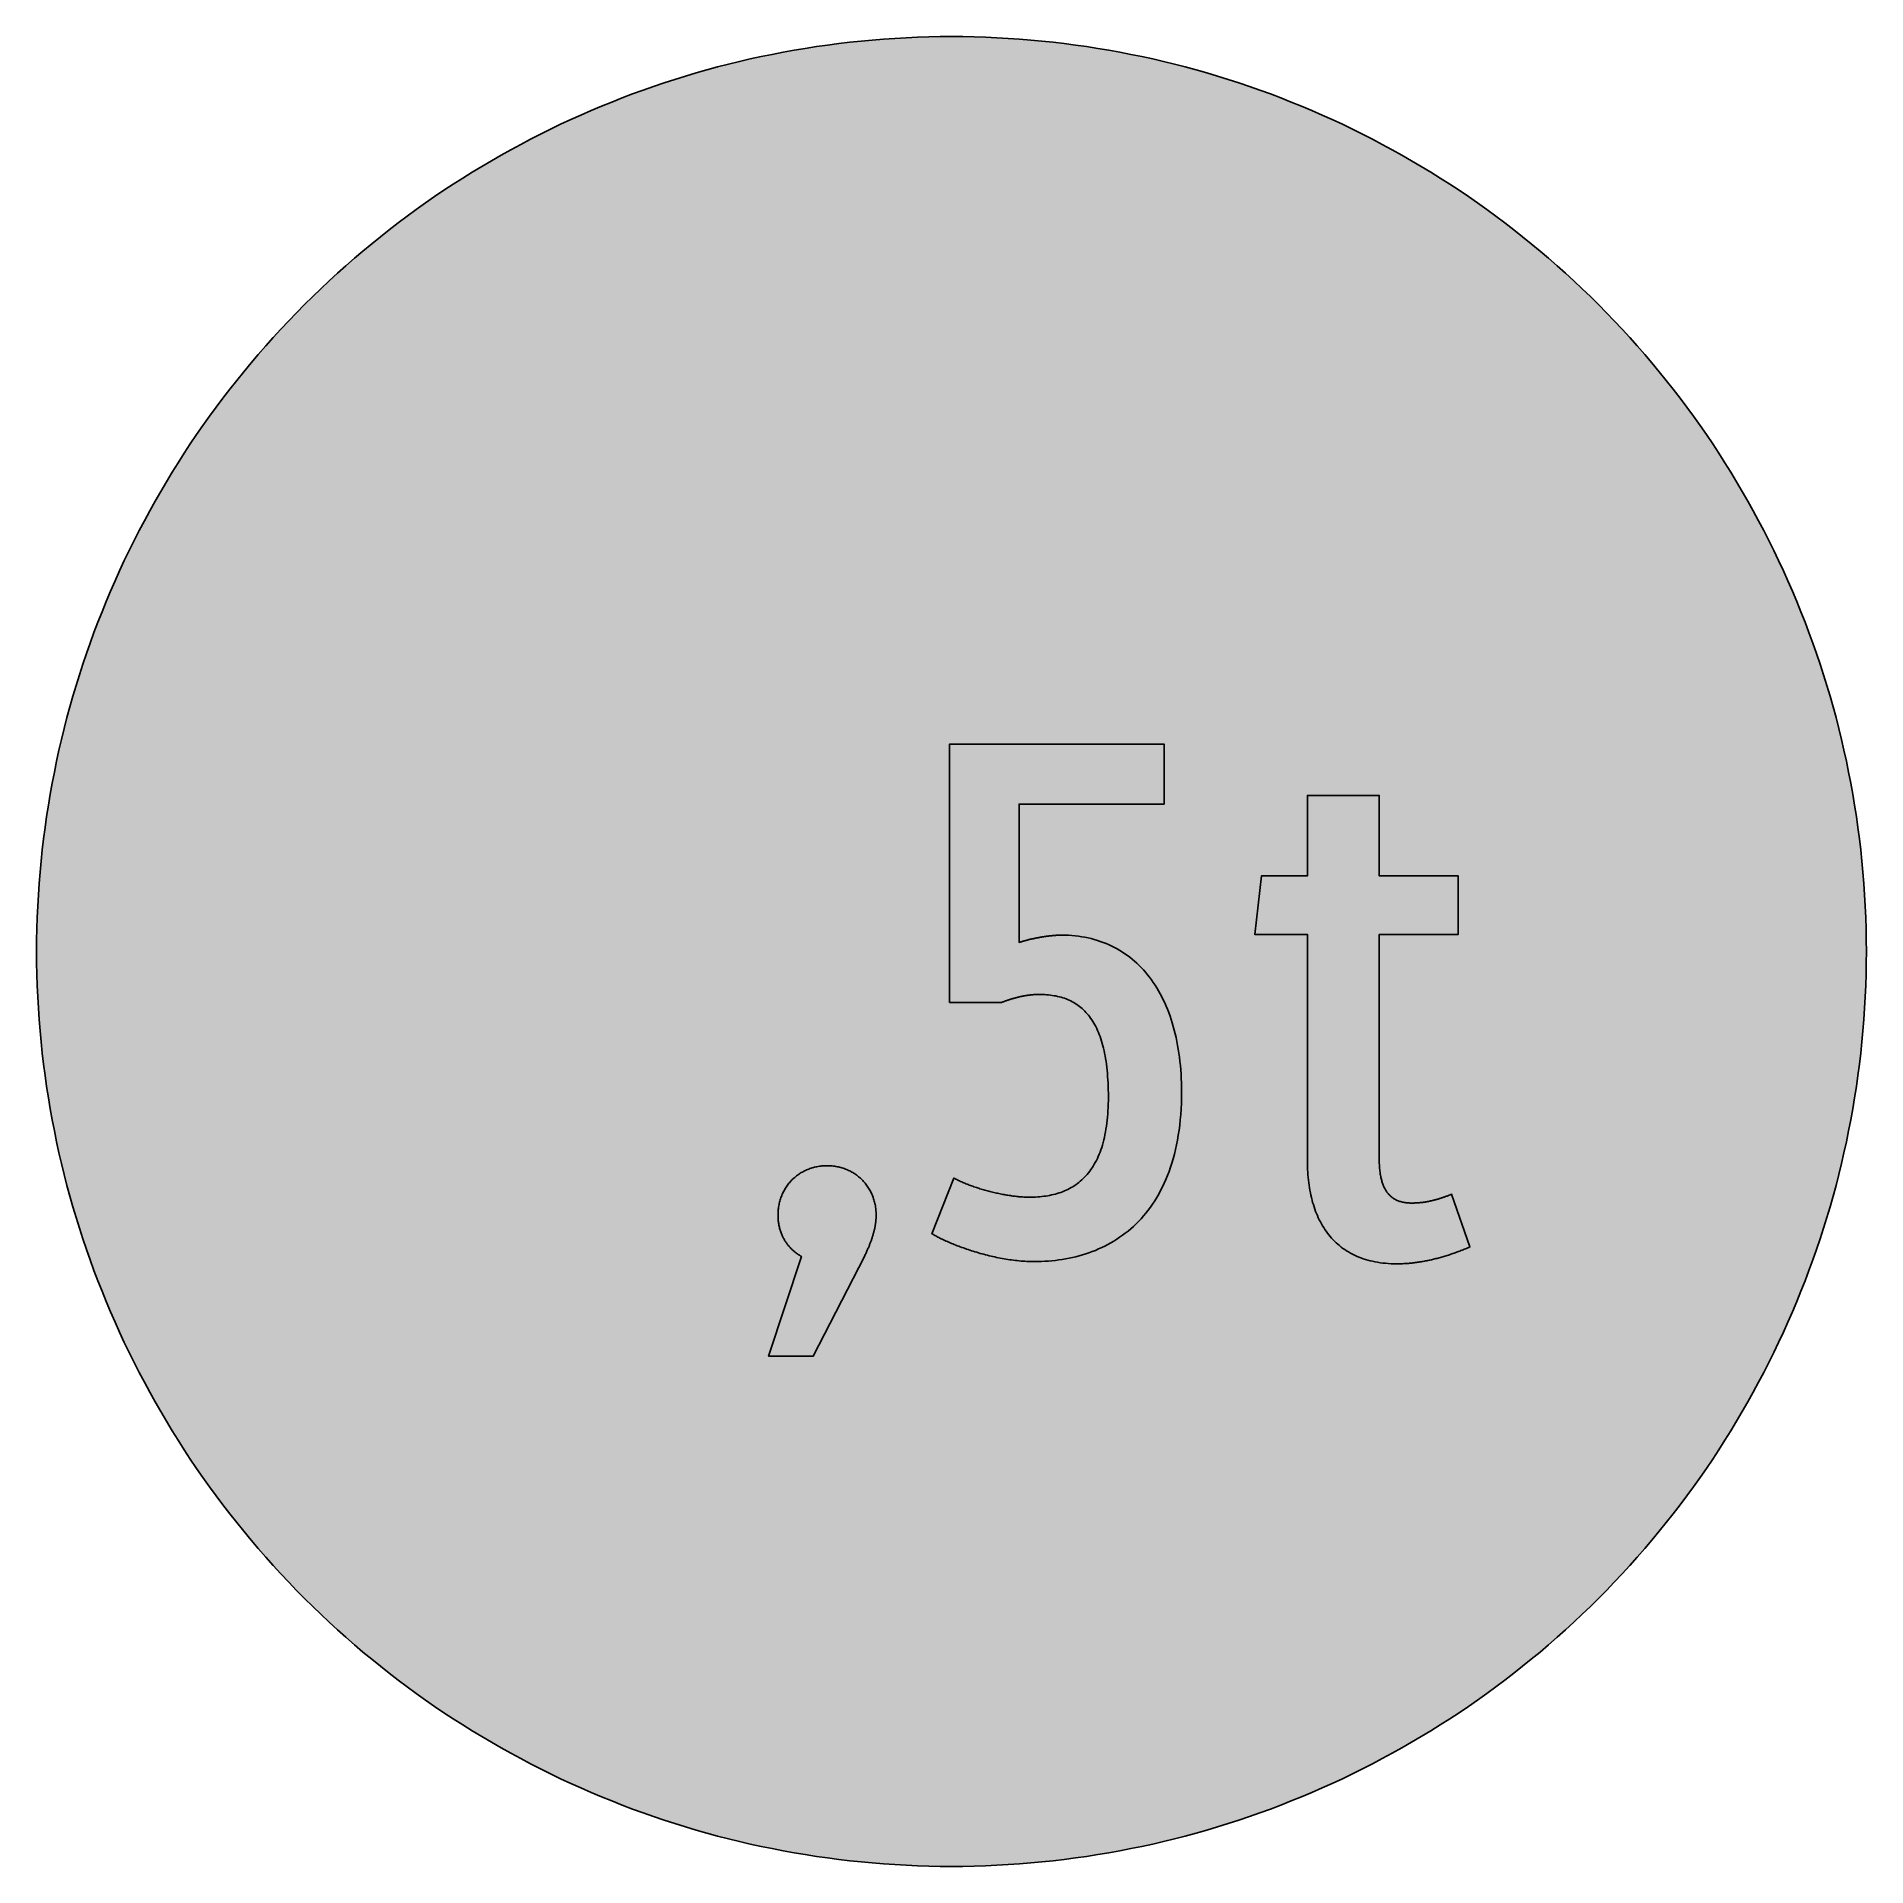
# Model space of a CAD drawing. Header units: millimetres. Extents: x 0 to 212, y 0 to 212.
import ezdxf

# ---------------------------------------------------------------- set-up
doc = ezdxf.new("R2010")
doc.units = ezdxf.units.MM

msp = doc.modelspace()

# ---------------------------------------------------------------- hatches: boundary and pattern name
for color, points in [(254, [(211.7189, 105.8869), (211.709, 107.2007), (211.6861, 108.5139), (211.6455, 109.8245), (211.5871, 111.1326), (211.5134, 112.4407), (211.4245, 113.7437), (211.3204, 115.0468), (211.201, 116.3447), (211.0638, 117.6426), (210.9114, 118.9355), (210.7413, 120.2258), (210.5584, 121.5136), (210.3577, 122.7988), (210.1418, 124.079), (209.9107, 125.3566), (209.6643, 126.6292), (209.4027, 127.8992), (209.1258, 129.1641), (208.8337, 130.4239), (208.5264, 131.6812), (208.2038, 132.936), (207.866, 134.1831), (207.5104, 135.4277), (207.1421, 136.6647), (206.7611, 137.8991), (206.3623, 139.1285), (205.9483, 140.3502), (205.5216, 141.5694), (205.0771, 142.781), (204.6199, 143.9901), (204.1474, 145.1915), (203.6623, 146.3853), (203.1619, 147.574), (202.6463, 148.7576), (202.1154, 149.9362), (201.5693, 151.1046), (201.0105, 152.2705), (200.439, 153.4262), (199.8523, 154.5768), (199.2503, 155.7198), (198.6356, 156.8577), (198.0057, 157.9855), (197.3605, 159.1081), (196.7052, 160.2232), (196.0321, 161.3281), (195.3489, 162.4279), (194.6504, 163.5176), (193.9366, 164.6022), (193.2102, 165.6766), (192.471, 166.7434), (191.7167, 167.8), (190.9521, 168.849), (190.1698, 169.8904), (189.3773, 170.9217), (188.5696, 171.9428), (187.7517, 172.9562), (186.9161, 173.9621), (186.0702, 174.9552), (185.2117, 175.9407), (184.338, 176.9161), (183.454, 177.8838), (182.5549, 178.8389), (181.643, 179.7837), (180.721, 180.7185), (179.7837, 181.643), (178.8389, 182.5549), (177.8838, 183.454), (176.9161, 184.338), (175.9407, 185.2117), (174.9552, 186.0702), (173.9621, 186.9161), (172.9562, 187.7492), (171.9428, 188.5696), (170.9217, 189.3773), (169.8904, 190.1698), (168.849, 190.9496), (167.8, 191.7167), (166.7408, 192.471), (165.6766, 193.2102), (164.6022, 193.9366), (163.5176, 194.6504), (162.4279, 195.3489), (161.3281, 196.0321), (160.2232, 196.7052), (159.1081, 197.3631), (157.9855, 198.0057), (156.8577, 198.6356), (155.7198, 199.2503), (154.5768, 199.8523), (153.4262, 200.439), (152.2705, 201.0131), (151.1046, 201.5719), (149.9362, 202.1154), (148.7576, 202.6463), (147.574, 203.1619), (146.3853, 203.6623), (145.1889, 204.15), (143.9875, 204.6199), (142.781, 205.0796), (141.5694, 205.5216), (140.3502, 205.9483), (139.1285, 206.3623), (137.8991, 206.7611), (136.6647, 207.1446), (135.4252, 207.5129), (134.1831, 207.866), (132.9334, 208.2038), (131.6812, 208.5264), (130.4239, 208.8337), (129.1641, 209.1284), (127.8966, 209.4052), (126.6292, 209.6668), (125.3541, 209.9132), (124.0765, 210.1444), (122.7963, 210.3603), (121.5136, 210.5584), (120.2258, 210.7438), (118.9355, 210.9114), (117.6401, 211.0638), (116.3447, 211.201), (115.0468, 211.3229), (113.7437, 211.4271), (112.4382, 211.516), (111.1326, 211.5896), (109.8245, 211.6455), (108.5113, 211.6861), (107.1982, 211.7115), (105.885, 211.7192), (104.5693, 211.7115), (103.2561, 211.6861), (101.9454, 211.6455), (100.6373, 211.5896), (99.3292, 211.516), (98.0262, 211.4271), (96.7232, 211.3229), (95.4253, 211.201), (94.1273, 211.0638), (92.8345, 210.9114), (91.5441, 210.7438), (90.2564, 210.5584), (88.9711, 210.3603), (87.691, 210.1444), (86.4133, 209.9132), (85.1408, 209.6668), (83.8708, 209.4052), (82.6059, 209.1284), (81.346, 208.8337), (80.0887, 208.5264), (78.834, 208.2038), (77.5868, 207.866), (76.3422, 207.5129), (75.1053, 207.1446), (73.8708, 206.7611), (72.6415, 206.3623), (71.4197, 205.9483), (70.2005, 205.5216), (68.9889, 205.0796), (67.7799, 204.6199), (66.5785, 204.15), (65.3847, 203.6623), (64.196, 203.1619), (63.0123, 202.6463), (61.8338, 202.1154), (60.6628, 201.5719), (59.4995, 201.0131), (58.3438, 200.439), (57.1932, 199.8523), (56.0502, 199.2503), (54.9123, 198.6356), (53.7845, 198.0057), (52.6618, 197.3631), (51.5468, 196.7052), (50.4419, 196.0321), (49.342, 195.3489), (48.2524, 194.6504), (47.1678, 193.9366), (46.0934, 193.2102), (45.0266, 192.471), (43.9699, 191.7167), (42.9209, 190.9496), (41.8795, 190.1698), (40.8483, 189.3773), (39.8272, 188.5696), (38.8137, 187.7492), (37.8079, 186.9161), (36.8148, 186.0702), (35.8292, 185.2117), (34.8539, 184.338), (33.8861, 183.454), (32.9311, 182.5549), (31.9862, 181.643), (31.049, 180.7185), (30.1269, 179.7837), (29.2151, 178.8389), (28.3159, 177.8838), (27.432, 176.9161), (26.5582, 175.9407), (25.6997, 174.9552), (24.8539, 173.9621), (24.0208, 172.9562), (23.2004, 171.9428), (22.3926, 170.9217), (21.6002, 169.8904), (20.8204, 168.849), (20.0533, 167.8), (19.2989, 166.7434), (18.5598, 165.6766), (17.8333, 164.6022), (17.1196, 163.5176), (16.4211, 162.4279), (15.7378, 161.3281), (15.0647, 160.2232), (14.4069, 159.1081), (13.7643, 157.9855), (13.1343, 156.8577), (12.5197, 155.7198), (11.9177, 154.5768), (11.3309, 153.4262), (10.7569, 152.2705), (10.1981, 151.1046), (9.6545, 149.9362), (9.1237, 148.7576), (8.6081, 147.574), (8.1077, 146.3853), (7.62, 145.1915), (7.1501, 143.9901), (6.6904, 142.781), (6.2484, 141.5694), (5.8217, 140.3502), (5.4077, 139.1285), (5.0089, 137.8991), (4.6253, 136.6647), (4.257, 135.4277), (3.904, 134.1831), (3.5662, 132.936), (3.2436, 131.6812), (2.9362, 130.4239), (2.6416, 129.1641), (2.3647, 127.8992), (2.1031, 126.6292), (1.8567, 125.3566), (1.6256, 124.079), (1.4097, 122.7988), (1.2116, 121.5136), (1.0262, 120.2258), (0.8585, 118.9355), (0.7061, 117.6426), (0.569, 116.3447), (0.447, 115.0468), (0.3429, 113.7437), (0.254, 112.4407), (0.1803, 111.1326), (0.1245, 109.8245), (0.0838, 108.5139), (0.0584, 107.2007), (0.0508, 105.885), (0.0584, 104.5718), (0.0838, 103.2586), (0.1245, 101.9454), (0.1803, 100.6373), (0.254, 99.3318), (0.3429, 98.0262), (0.447, 96.7232), (0.569, 95.4253), (0.7061, 94.1299), (0.8585, 92.8345), (1.0262, 91.5441), (1.2116, 90.2564), (1.4097, 88.9737), (1.6256, 87.6935), (1.8567, 86.4159), (2.1031, 85.1408), (2.3647, 83.8733), (2.6416, 82.6059), (2.9362, 81.346), (3.2436, 80.0887), (3.5662, 78.8365), (3.904, 77.5868), (4.257, 76.3448), (4.6253, 75.1053), (5.0089, 73.8708), (5.4077, 72.6415), (5.8217, 71.4197), (6.2484, 70.2005), (6.6904, 68.9889), (7.1501, 67.7824), (7.62, 66.581), (8.1077, 65.3847), (8.6081, 64.196), (9.1237, 63.0123), (9.6545, 61.8338), (10.1981, 60.6654), (10.7569, 59.4995), (11.3309, 58.3438), (11.9177, 57.1932), (12.5197, 56.0502), (13.1343, 54.9123), (13.7643, 53.7845), (14.4069, 52.6618), (15.0647, 51.5468), (15.7378, 50.4419), (16.4211, 49.342), (17.1196, 48.2524), (17.8333, 47.1678), (18.5598, 46.0934), (19.2989, 45.0291), (20.0533, 43.9699), (20.8204, 42.9209), (21.6002, 41.8795), (22.3926, 40.8483), (23.2004, 39.8272), (24.0208, 38.8137), (24.8539, 37.8079), (25.6997, 36.8148), (26.5582, 35.8292), (27.432, 34.8539), (28.3159, 33.8861), (29.2151, 32.9311), (30.1269, 31.9862), (31.049, 31.049), (31.9862, 30.1269), (32.9311, 29.2151), (33.8861, 28.3159), (34.8539, 27.432), (35.8292, 26.5582), (36.8148, 25.6997), (37.8079, 24.8539), (38.8137, 24.0182), (39.8272, 23.2004), (40.8483, 22.3926), (41.8795, 21.6002), (42.9209, 20.8178), (43.9699, 20.0533), (45.0266, 19.2989), (46.0934, 18.5598), (47.1678, 17.8333), (48.2524, 17.1196), (49.342, 16.4211), (50.4419, 15.7378), (51.5468, 15.0647), (52.6618, 14.4094), (53.7845, 13.7643), (54.9123, 13.1343), (56.0502, 12.5197), (57.1932, 11.9177), (58.3438, 11.3309), (59.4995, 10.7594), (60.6628, 10.2006), (61.8338, 9.6545), (63.0123, 9.1237), (64.196, 8.6081), (65.3847, 8.1077), (66.5785, 7.6225), (67.7799, 7.1501), (68.9889, 6.6929), (70.2005, 6.2484), (71.4197, 5.8217), (72.6415, 5.4077), (73.8708, 5.0089), (75.1053, 4.6279), (76.3422, 4.2596), (77.5868, 3.904), (78.834, 3.5662), (80.0887, 3.2436), (81.346, 2.9362), (82.6059, 2.6441), (83.8708, 2.3673), (85.1408, 2.1057), (86.4133, 1.8593), (87.691, 1.6281), (88.9711, 1.4122), (90.2564, 1.2116), (91.5441, 1.0287), (92.8345, 0.8585), (94.1273, 0.7061), (95.4253, 0.569), (96.7232, 0.4496), (98.0262, 0.3454), (99.3292, 0.2565), (100.6373, 0.1829), (101.9454, 0.1245), (103.2561, 0.0838), (104.5693, 0.061), (105.885, 0.0533), (107.1982, 0.061), (108.5113, 0.0838), (109.8245, 0.1245), (111.1326, 0.1829), (112.4382, 0.2565), (113.7437, 0.3454), (115.0468, 0.4496), (116.3447, 0.569), (117.6401, 0.7061), (118.9355, 0.8585), (120.2258, 1.0287), (121.5136, 1.2116), (122.7963, 1.4122), (124.0765, 1.6281), (125.3541, 1.8593), (126.6292, 2.1057), (127.8966, 2.3673), (129.1641, 2.6441), (130.4239, 2.9362), (131.6812, 3.2436), (132.9334, 3.5662), (134.1831, 3.904), (135.4252, 4.2596), (136.6647, 4.6279), (137.8991, 5.0089), (139.1285, 5.4077), (140.3502, 5.8217), (141.5694, 6.2484), (142.781, 6.6929), (143.9875, 7.1501), (145.1889, 7.6225), (146.3853, 8.1077), (147.574, 8.6081), (148.7576, 9.1237), (149.9362, 9.6545), (151.1046, 10.2006), (152.2705, 10.7594), (153.4262, 11.3309), (154.5768, 11.9177), (155.7198, 12.5197), (156.8577, 13.1343), (157.9855, 13.7643), (159.1081, 14.4094), (160.2232, 15.0647), (161.3281, 15.7378), (162.4279, 16.4211), (163.5176, 17.1196), (164.6022, 17.8333), (165.6766, 18.5598), (166.7408, 19.2989), (167.8, 20.0533), (168.849, 20.8178), (169.8904, 21.6002), (170.9217, 22.3926), (171.9428, 23.2004), (172.9562, 24.0182), (173.9621, 24.8539), (174.9552, 25.6997), (175.9407, 26.5582), (176.9161, 27.432), (177.8838, 28.3159), (178.8389, 29.2151), (179.7837, 30.1269), (180.721, 31.049), (181.643, 31.9862), (182.5549, 32.9311), (183.454, 33.8861), (184.338, 34.8539), (185.2117, 35.8292), (186.0702, 36.8148), (186.9161, 37.8079), (187.7517, 38.8137), (188.5696, 39.8272), (189.3773, 40.8483), (190.1698, 41.8795), (190.9521, 42.9209), (191.7167, 43.9699), (192.471, 45.0291), (193.2102, 46.0934), (193.9366, 47.1678), (194.6504, 48.2524), (195.3489, 49.342), (196.0321, 50.4419), (196.7052, 51.5468), (197.3605, 52.6618), (198.0057, 53.7845), (198.6356, 54.9123), (199.2503, 56.0502), (199.8523, 57.1932), (200.439, 58.3438), (201.0105, 59.4995), (201.5693, 60.6654), (202.1154, 61.8338), (202.6463, 63.0123), (203.1619, 64.196), (203.6623, 65.3847), (204.1474, 66.581), (204.6199, 67.7824), (205.0771, 68.9889), (205.5216, 70.2005), (205.9483, 71.4197), (206.3623, 72.6415), (206.7611, 73.8708), (207.1421, 75.1053), (207.5104, 76.3448), (207.866, 77.5868), (208.2038, 78.8365), (208.5264, 80.0887), (208.8337, 81.346), (209.1258, 82.6059), (209.4027, 83.8733), (209.6643, 85.1408), (209.9107, 86.4159), (210.1418, 87.6935), (210.3577, 88.9737), (210.5584, 90.2564), (210.7413, 91.5441), (210.9114, 92.8345), (211.0638, 94.1299), (211.201, 95.4253), (211.3204, 96.7232), (211.4245, 98.0262), (211.5134, 99.3318), (211.5871, 100.6373), (211.6455, 101.9454), (211.6861, 103.2586), (211.709, 104.5718), (211.7166, 105.885)]), (59, [(130.4685, 122.9332), (130.4685, 129.8758), (105.6612, 129.8758), (105.6612, 99.9874), (111.6722, 99.9874), (111.7498, 100.0176), (111.8286, 100.0481), (111.9073, 100.0785), (111.9861, 100.109), (112.0648, 100.137), (112.1435, 100.1649), (112.2197, 100.1928), (112.2985, 100.2208), (112.3747, 100.2487), (112.4509, 100.2741), (112.5271, 100.2995), (112.6033, 100.3249), (112.6795, 100.3478), (112.7557, 100.3732), (112.8293, 100.396), (112.9055, 100.4189), (112.9792, 100.4392), (113.0529, 100.4621), (113.1265, 100.4824), (113.2002, 100.5027), (113.2738, 100.523), (113.3475, 100.5408), (113.4186, 100.5611), (113.4897, 100.5789), (113.5634, 100.5967), (113.6345, 100.6145), (113.7031, 100.6297), (113.7742, 100.6475), (113.8453, 100.6627), (113.9139, 100.678), (113.9825, 100.6932), (114.0511, 100.7059), (114.1197, 100.7212), (114.1882, 100.7339), (114.2543, 100.7466), (114.3229, 100.7567), (114.3889, 100.7694), (114.4549, 100.7796), (114.521, 100.7923), (114.5845, 100.8024), (114.6505, 100.8126), (114.714, 100.8202), (114.7775, 100.8304), (114.841, 100.838), (114.902, 100.8456), (114.9655, 100.8532), (115.0264, 100.8609), (115.0874, 100.8685), (115.1484, 100.8736), (115.2068, 100.8786), (115.2677, 100.8863), (115.3262, 100.8888), (115.3846, 100.8939), (115.443, 100.899), (115.4989, 100.9015), (115.5548, 100.9066), (115.6132, 100.9091), (115.6665, 100.9117), (115.7224, 100.9142), (115.7757, 100.9142), (115.8316, 100.9167), (115.885, 100.9167), (115.9358, 100.9167), (115.9891, 100.9167), (116.2177, 100.9167), (116.4438, 100.9091), (116.6673, 100.899), (116.8883, 100.8837), (117.1067, 100.8634), (117.3226, 100.8405), (117.5334, 100.8101), (117.7442, 100.777), (117.95, 100.7389), (118.1557, 100.6958), (118.3564, 100.6475), (118.5545, 100.5942), (118.7501, 100.5357), (118.9406, 100.4697), (119.1311, 100.4011), (119.3165, 100.3275), (119.4994, 100.2487), (119.6797, 100.1624), (119.8575, 100.0735), (120.0302, 99.9769), (120.2004, 99.8753), (120.3681, 99.7661), (120.5306, 99.6544), (120.6906, 99.5324), (120.8481, 99.408), (121.0031, 99.2759), (121.1529, 99.1387), (121.3002, 98.9965), (121.4425, 98.8441), (121.5822, 98.6892), (121.7193, 98.5266), (121.8514, 98.3564), (121.981, 98.1812), (122.1054, 97.9983), (122.2273, 97.8078), (122.3467, 97.6122), (122.461, 97.409), (122.5728, 97.2007), (122.6795, 96.9823), (122.7811, 96.7588), (122.8801, 96.5276), (122.9766, 96.2889), (123.0681, 96.0425), (123.1544, 95.791), (123.2383, 95.5294), (123.3195, 95.2627), (123.3932, 94.9858), (123.4669, 94.7039), (123.5329, 94.4118), (123.5964, 94.1121), (123.6548, 93.8073), (123.7107, 93.4923), (123.7615, 93.1672), (123.8072, 92.837), (123.8504, 92.4992), (123.8885, 92.1512), (123.9215, 91.7956), (123.9495, 91.4298), (123.9749, 91.059), (123.9952, 90.678), (124.0104, 90.2868), (124.0231, 89.8881), (124.0307, 89.4817), (124.0307, 89.0651), (124.0282, 88.6536), (124.0206, 88.2498), (124.0053, 87.8561), (123.9876, 87.47), (123.9622, 87.0941), (123.9317, 86.7258), (123.8961, 86.3651), (123.8555, 86.0146), (123.8072, 85.6717), (123.7564, 85.3364), (123.7005, 85.0113), (123.637, 84.6938), (123.571, 84.3839), (123.4999, 84.0816), (123.4237, 83.787), (123.3424, 83.5025), (123.256, 83.2231), (123.1646, 82.9539), (123.0681, 82.6897), (122.969, 82.4357), (122.8649, 82.1868), (122.7557, 81.9455), (122.6414, 81.7143), (122.522, 81.4883), (122.4001, 81.2698), (122.2731, 81.0565), (122.1435, 80.8533), (122.0089, 80.6552), (121.8692, 80.4647), (121.727, 80.2792), (121.5796, 80.1014), (121.4272, 79.9313), (121.2748, 79.7662), (121.1148, 79.6087), (120.9523, 79.4563), (120.7872, 79.3115), (120.617, 79.1718), (120.4443, 79.0397), (120.269, 78.9127), (120.0887, 78.7908), (119.9058, 78.6765), (119.7178, 78.5673), (119.5273, 78.4631), (119.3343, 78.3641), (119.1387, 78.2726), (118.938, 78.1863), (118.7374, 78.1025), (118.5316, 78.0263), (118.3234, 77.9551), (118.1125, 77.8891), (117.8966, 77.8281), (117.6807, 77.7723), (117.4623, 77.7215), (117.2388, 77.6757), (117.0153, 77.6351), (116.7867, 77.5995), (116.5581, 77.5665), (116.3269, 77.5386), (116.0907, 77.5157), (115.8545, 77.4979), (115.6157, 77.4827), (115.3744, 77.4725), (115.1331, 77.4675), (114.8867, 77.4649), (114.7597, 77.4649), (114.6302, 77.4675), (114.4981, 77.4725), (114.366, 77.4776), (114.234, 77.4827), (114.0993, 77.4903), (113.9622, 77.5005), (113.825, 77.5106), (113.6853, 77.5233), (113.5482, 77.536), (113.4059, 77.5513), (113.2662, 77.5665), (113.124, 77.5843), (112.9792, 77.6021), (112.837, 77.6224), (112.6922, 77.6427), (112.5474, 77.663), (112.4001, 77.6884), (112.2553, 77.7113), (112.108, 77.7367), (111.9607, 77.7621), (111.8133, 77.79), (111.666, 77.8205), (111.5187, 77.8485), (111.3714, 77.8789), (111.2215, 77.912), (111.0742, 77.945), (110.9269, 77.978), (110.7796, 78.0136), (110.6322, 78.0466), (110.4849, 78.0847), (110.3376, 78.1202), (110.1903, 78.1609), (110.043, 78.199), (109.8982, 78.2396), (109.7534, 78.2803), (109.6086, 78.3209), (109.4638, 78.3615), (109.3216, 78.4047), (109.1794, 78.4504), (109.0371, 78.4936), (108.8974, 78.5393), (108.7577, 78.5851), (108.6206, 78.6308), (108.4809, 78.679), (108.3462, 78.7248), (108.2116, 78.773), (108.077, 78.8238), (107.9449, 78.8721), (107.8154, 78.9229), (107.6858, 78.9737), (107.5563, 79.0245), (107.4318, 79.0753), (107.3074, 79.1261), (107.1829, 79.1794), (107.0635, 79.2328), (106.9442, 79.2861), (106.8273, 79.3394), (106.7105, 79.3928), (106.5987, 79.4461), (106.487, 79.502), (106.3777, 79.5553), (106.2711, 79.6112), (106.1669, 79.6671), (103.6285, 73.2328), (103.7285, 73.1723), (103.8352, 73.1114), (103.9444, 73.0479), (104.0587, 72.9869), (104.1756, 72.9234), (104.2975, 72.8599), (104.4245, 72.7939), (104.554, 72.7278), (104.6861, 72.6643), (104.8233, 72.5957), (104.963, 72.5297), (105.1077, 72.4637), (105.2551, 72.3951), (105.4075, 72.329), (105.5599, 72.2605), (105.7173, 72.1944), (105.8774, 72.1258), (106.0399, 72.0573), (106.2076, 71.9912), (106.3777, 71.9226), (106.5479, 71.8566), (106.7232, 71.788), (106.901, 71.722), (107.0813, 71.6559), (107.2617, 71.5899), (107.4471, 71.5239), (107.635, 71.4604), (107.823, 71.3969), (108.016, 71.3334), (108.2091, 71.2699), (108.4047, 71.2089), (108.6028, 71.1479), (108.8009, 71.087), (109.0016, 71.0286), (109.2048, 70.9701), (109.4105, 70.9143), (109.6162, 70.8584), (109.822, 70.8025), (110.0328, 70.7492), (110.2411, 70.6984), (110.4544, 70.6476), (110.6653, 70.5993), (110.8812, 70.551), (111.0945, 70.5053), (111.3104, 70.4621), (111.5263, 70.419), (111.7448, 70.3783), (111.9632, 70.3402), (112.1816, 70.3021), (112.4001, 70.2666), (112.6185, 70.2335), (112.8395, 70.2031), (113.0605, 70.1751), (113.2815, 70.1472), (113.4999, 70.1243), (113.7209, 70.1015), (113.9419, 70.0811), (114.1628, 70.0634), (114.3838, 70.0507), (114.6048, 70.038), (114.8232, 70.0278), (115.0442, 70.0202), (115.2627, 70.0176), (115.4811, 70.0151), (115.885, 70.0202), (116.2888, 70.0303), (116.6927, 70.0481), (117.0965, 70.0761), (117.4979, 70.1091), (117.8966, 70.1523), (118.2954, 70.2031), (118.6917, 70.2615), (119.0879, 70.3301), (119.4791, 70.4037), (119.8702, 70.4875), (120.2588, 70.579), (120.6449, 70.6806), (121.0259, 70.7898), (121.4069, 70.9092), (121.7828, 71.0362), (122.1562, 71.1733), (122.5271, 71.3181), (122.8928, 71.4731), (123.256, 71.6382), (123.6142, 71.8109), (123.9672, 71.9938), (124.3152, 72.1868), (124.6607, 72.39), (125.001, 72.6034), (125.3363, 72.8243), (125.664, 73.058), (125.9891, 73.3019), (126.3066, 73.5533), (126.6215, 73.8175), (126.9289, 74.0918), (127.2286, 74.3763), (127.5232, 74.6709), (127.8103, 74.9757), (128.0922, 75.2932), (128.3665, 75.6209), (128.6332, 75.9587), (128.8948, 76.3092), (129.1463, 76.6699), (129.3901, 77.0433), (129.6289, 77.4268), (129.8575, 77.8231), (130.0785, 78.2295), (130.2918, 78.6486), (130.495, 79.0804), (130.6906, 79.5223), (130.876, 79.977), (131.0538, 80.4443), (131.2215, 80.9244), (131.3815, 81.4172), (131.5288, 81.9201), (131.6685, 82.4382), (131.7981, 82.9666), (131.9149, 83.5101), (132.0241, 84.0638), (132.1206, 84.6328), (132.2095, 85.2145), (132.2832, 85.8088), (132.3492, 86.4159), (132.4026, 87.0382), (132.4432, 87.6732), (132.4737, 88.3209), (132.4915, 88.9813), (132.4991, 89.6569), (132.494, 90.1776), (132.4839, 90.6932), (132.4635, 91.2012), (132.4381, 91.7042), (132.4026, 92.1995), (132.3619, 92.6871), (132.3137, 93.1697), (132.2553, 93.6447), (132.1918, 94.1146), (132.1206, 94.5769), (132.0419, 95.0316), (131.9581, 95.4811), (131.8641, 95.9206), (131.765, 96.3549), (131.6584, 96.7842), (131.5441, 97.2033), (131.4221, 97.6173), (131.2951, 98.0237), (131.1605, 98.4199), (131.0183, 98.8111), (130.8684, 99.1972), (130.7135, 99.5731), (130.5509, 99.9414), (130.3833, 100.3021), (130.2055, 100.6551), (130.0251, 101.0006), (129.8346, 101.3384), (129.6416, 101.6686), (129.4384, 101.9912), (129.2301, 102.3036), (129.0168, 102.6109), (128.7932, 102.9081), (128.5672, 103.1977), (128.3335, 103.4796), (128.0947, 103.7514), (127.8484, 104.0155), (127.5944, 104.2721), (127.3378, 104.521), (127.0711, 104.7598), (126.8019, 104.9909), (126.525, 105.2119), (126.2431, 105.4252), (125.9535, 105.6284), (125.6614, 105.824), (125.3617, 106.012), (125.0544, 106.1898), (124.7445, 106.3574), (124.427, 106.5174), (124.1044, 106.6673), (123.7742, 106.807), (123.4415, 106.9391), (123.1011, 107.061), (122.7557, 107.1753), (122.4051, 107.2769), (122.0495, 107.3709), (121.6889, 107.4572), (121.3231, 107.5309), (120.9523, 107.5944), (120.5738, 107.6503), (120.1928, 107.696), (119.8042, 107.7316), (119.413, 107.757), (119.0168, 107.7722), (118.6129, 107.7773), (118.5494, 107.7747), (118.4834, 107.7747), (118.4173, 107.7747), (118.3513, 107.7722), (118.2827, 107.7697), (118.2141, 107.7671), (118.1456, 107.7646), (118.077, 107.7595), (118.0059, 107.757), (117.9322, 107.7519), (117.8611, 107.7468), (117.7874, 107.7417), (117.7138, 107.7366), (117.6401, 107.729), (117.5639, 107.7214), (117.4877, 107.7163), (117.4115, 107.7087), (117.3353, 107.6985), (117.2591, 107.6909), (117.1804, 107.6833), (117.1016, 107.6731), (117.0254, 107.663), (116.9441, 107.6528), (116.8654, 107.6427), (116.7867, 107.63), (116.7054, 107.6198), (116.6266, 107.6071), (116.5454, 107.5969), (116.4641, 107.5842), (116.3828, 107.569), (116.3015, 107.5563), (116.2202, 107.5436), (116.139, 107.5284), (116.0577, 107.5157), (115.9764, 107.5004), (115.8951, 107.4852), (115.8138, 107.4699), (115.7326, 107.4522), (115.6513, 107.4369), (115.5675, 107.4191), (115.4862, 107.4039), (115.4049, 107.3861), (115.3236, 107.3683), (115.2449, 107.3506), (115.1636, 107.3328), (115.0823, 107.315), (115.001, 107.2947), (114.9223, 107.2769), (114.8436, 107.2566), (114.7623, 107.2363), (114.6835, 107.2159), (114.6048, 107.1956), (114.5261, 107.1753), (114.4499, 107.155), (114.3711, 107.1321), (114.2949, 107.1118), (114.2187, 107.0889), (114.1425, 107.0661), (114.0689, 107.0458), (113.9927, 107.0229), (113.919, 107), (113.8453, 106.9772), (113.7742, 106.9518), (113.7031, 106.9289), (113.7034, 122.9332)]), (59, [(147.0628, 81.6155), (147.0635, 81.2952), (147.0711, 80.9777), (147.0812, 80.6628), (147.099, 80.3504), (147.1193, 80.043), (147.1447, 79.7357), (147.1752, 79.4334), (147.2108, 79.1362), (147.2489, 78.8391), (147.2946, 78.547), (147.3429, 78.2599), (147.3987, 77.9729), (147.4572, 77.691), (147.5207, 77.4141), (147.5892, 77.1398), (147.6629, 76.868), (147.7416, 76.6013), (147.8255, 76.3397), (147.9144, 76.0806), (148.0083, 75.8266), (148.1074, 75.5752), (148.209, 75.3288), (148.3182, 75.0875), (148.4325, 74.8487), (148.5519, 74.6176), (148.6738, 74.389), (148.8034, 74.1629), (148.938, 73.9445), (149.0777, 73.7286), (149.2225, 73.5203), (149.3723, 73.3146), (149.5273, 73.1164), (149.6873, 72.9209), (149.8524, 72.7304), (150.0251, 72.5449), (150.2004, 72.3671), (150.3832, 72.1919), (150.5687, 72.0242), (150.7617, 71.8591), (150.9598, 71.7017), (151.163, 71.5493), (151.3713, 71.4045), (151.5872, 71.2622), (151.8056, 71.1276), (152.0317, 70.9981), (152.2628, 70.8762), (152.4991, 70.7593), (152.7404, 70.6476), (152.9867, 70.5434), (153.2407, 70.4444), (153.4998, 70.3529), (153.764, 70.2666), (154.0358, 70.1878), (154.3101, 70.1142), (154.592, 70.0481), (154.879, 69.9872), (155.1737, 69.9364), (155.4734, 69.8881), (155.7782, 69.85), (156.0881, 69.817), (156.4056, 69.7916), (156.7282, 69.7738), (157.0558, 69.7636), (157.3911, 69.7611), (157.5257, 69.7611), (157.6603, 69.7636), (157.795, 69.7662), (157.9296, 69.7687), (158.0642, 69.7738), (158.1988, 69.7789), (158.3309, 69.7865), (158.4655, 69.7941), (158.6001, 69.8043), (158.7348, 69.8144), (158.8668, 69.8271), (159.0015, 69.8373), (159.1361, 69.8525), (159.2682, 69.8652), (159.4028, 69.8805), (159.5349, 69.8983), (159.6695, 69.916), (159.8016, 69.9338), (159.9336, 69.9516), (160.0683, 69.9719), (160.2003, 69.9948), (160.3324, 70.0176), (160.4645, 70.0405), (160.5991, 70.0634), (160.7312, 70.0888), (160.8633, 70.1142), (160.9954, 70.1421), (161.1274, 70.17), (161.2595, 70.198), (161.3916, 70.2285), (161.5237, 70.2589), (161.6558, 70.2894), (161.7878, 70.3224), (161.9199, 70.3555), (162.052, 70.3885), (162.1841, 70.424), (162.3136, 70.4596), (162.4457, 70.4952), (162.5778, 70.5333), (162.7099, 70.5714), (162.8419, 70.6095), (162.9715, 70.6501), (163.1036, 70.6882), (163.2356, 70.7314), (163.3677, 70.772), (163.4973, 70.8152), (163.6293, 70.8584), (163.7614, 70.9041), (163.891, 70.9473), (164.023, 70.993), (164.1526, 71.0413), (164.2847, 71.087), (164.4167, 71.1352), (164.5463, 71.1835), (164.6784, 71.2343), (164.8079, 71.2826), (164.94, 71.3334), (165.0721, 71.3867), (165.2016, 71.4375), (165.3337, 71.4908), (165.4632, 71.5442), (165.5953, 71.5975), (165.7248, 71.6534), (165.8569, 71.7067), (163.7411, 77.8051), (163.6497, 77.7697), (163.5582, 77.7342), (163.4693, 77.7011), (163.383, 77.6681), (163.2966, 77.6351), (163.2102, 77.6021), (163.1239, 77.5716), (163.0401, 77.5411), (162.9562, 77.5106), (162.8724, 77.4827), (162.7911, 77.4548), (162.7099, 77.4268), (162.6311, 77.4014), (162.5498, 77.3735), (162.4711, 77.3481), (162.3924, 77.3227), (162.3162, 77.2998), (162.24, 77.277), (162.1638, 77.2541), (162.0876, 77.2312), (162.0114, 77.2084), (161.9377, 77.1881), (161.864, 77.1677), (161.7904, 77.1474), (161.7167, 77.1296), (161.6456, 77.1093), (161.5745, 77.0915), (161.5034, 77.0738), (161.4322, 77.0585), (161.3611, 77.0407), (161.29, 77.0255), (161.2214, 77.0103), (161.1528, 76.995), (161.0843, 76.9823), (161.0157, 76.9671), (160.9471, 76.9544), (160.8785, 76.9417), (160.8099, 76.9315), (160.7439, 76.9188), (160.6753, 76.9087), (160.6093, 76.8985), (160.5432, 76.8883), (160.4747, 76.8782), (160.4086, 76.8706), (160.3426, 76.8629), (160.2765, 76.8553), (160.2105, 76.8477), (160.1445, 76.8401), (160.0784, 76.8325), (160.0124, 76.8274), (159.9463, 76.8223), (159.8803, 76.8172), (159.8143, 76.8121), (159.7482, 76.8071), (159.6822, 76.8045), (159.6161, 76.7994), (159.5501, 76.7969), (159.4841, 76.7944), (159.418, 76.7918), (159.352, 76.7918), (159.2859, 76.7893), (159.2174, 76.7893), (159.1513, 76.7893), (159.0827, 76.7893), (158.9583, 76.7893), (158.8338, 76.7944), (158.7144, 76.7994), (158.5951, 76.8096), (158.4782, 76.8223), (158.3665, 76.8375), (158.2547, 76.8553), (158.1455, 76.8756), (158.0388, 76.8985), (157.9347, 76.9239), (157.8331, 76.9518), (157.734, 76.9823), (157.6375, 77.0153), (157.541, 77.0509), (157.4495, 77.089), (157.3581, 77.1296), (157.2717, 77.1754), (157.1854, 77.2211), (157.1015, 77.2693), (157.0203, 77.3201), (156.939, 77.3735), (156.8628, 77.4319), (156.7866, 77.4903), (156.7155, 77.5513), (156.6443, 77.6148), (156.5758, 77.6808), (156.5072, 77.7494), (156.4437, 77.8231), (156.3802, 77.8967), (156.3192, 77.9729), (156.2608, 78.0517), (156.2049, 78.1329), (156.1516, 78.2142), (156.0982, 78.3006), (156.0474, 78.3895), (155.9992, 78.4809), (155.9509, 78.5724), (155.9077, 78.6689), (155.8646, 78.7679), (155.8239, 78.867), (155.7833, 78.9686), (155.7477, 79.0753), (155.7096, 79.182), (155.6766, 79.2912), (155.6461, 79.4029), (155.6156, 79.5172), (155.5877, 79.6341), (155.5598, 79.7509), (155.5344, 79.8728), (155.5115, 79.9973), (155.4912, 80.1218), (155.4709, 80.2488), (155.4531, 80.3783), (155.4353, 80.5104), (155.4201, 80.645), (155.4074, 80.7822), (155.3972, 80.9219), (155.387, 81.0616), (155.3769, 81.2038), (155.3718, 81.3486), (155.3667, 81.4959), (155.3616, 81.6458), (155.3591, 81.7982), (155.3591, 81.9506), (155.3602, 107.8615), (164.5049, 107.8615), (164.5049, 114.6344), (155.3602, 114.6344), (155.3602, 123.9488), (147.0628, 123.9488), (147.0628, 114.6344), (141.7285, 114.6344), (140.9665, 107.8615), (147.0628, 107.8615)]), (59, [(85.8203, 75.4348), (85.8215, 75.2907), (85.8241, 75.1535), (85.8317, 75.0164), (85.8418, 74.8817), (85.852, 74.7497), (85.8672, 74.6201), (85.885, 74.4931), (85.9053, 74.3687), (85.9257, 74.2467), (85.9485, 74.1248), (85.9765, 74.008), (86.0044, 73.8937), (86.0349, 73.7794), (86.0654, 73.6676), (86.0984, 73.5609), (86.1339, 73.4543), (86.172, 73.3476), (86.2101, 73.246), (86.2508, 73.1469), (86.294, 73.0479), (86.3371, 72.9539), (86.3829, 72.8599), (86.4286, 72.7685), (86.4743, 72.6796), (86.5226, 72.5907), (86.5734, 72.5068), (86.6242, 72.423), (86.675, 72.3417), (86.7258, 72.263), (86.7791, 72.1843), (86.8324, 72.1106), (86.8883, 72.0369), (86.9417, 71.9658), (86.9975, 71.8947), (87.0534, 71.8287), (87.1093, 71.7626), (87.1652, 71.6991), (87.2236, 71.6356), (87.2795, 71.5747), (87.3354, 71.5162), (87.3938, 71.4604), (87.4497, 71.4045), (87.5055, 71.3511), (87.5614, 71.3003), (87.6173, 71.2521), (87.6732, 71.2038), (87.7291, 71.1556), (87.7824, 71.1124), (87.8383, 71.0692), (87.8916, 71.026), (87.9424, 70.9879), (87.9958, 70.9498), (88.0466, 70.9117), (88.0948, 70.8762), (88.1456, 70.8431), (88.1939, 70.8127), (88.2396, 70.7822), (88.2853, 70.7517), (88.3285, 70.7238), (88.3717, 70.6984), (88.4123, 70.673), (88.453, 70.6501), (88.4911, 70.6272), (88.5292, 70.6069), (84.7189, 59.0942), (89.8839, 59.0942), (95.8109, 70.6092), (95.8596, 70.7136), (95.9104, 70.8203), (95.9587, 70.9219), (96.0069, 71.026), (96.0526, 71.1276), (96.0984, 71.2267), (96.1415, 71.3257), (96.1847, 71.4223), (96.2254, 71.5188), (96.266, 71.6128), (96.3041, 71.7067), (96.3447, 71.8007), (96.3803, 71.8922), (96.4159, 71.9811), (96.4514, 72.07), (96.487, 72.1589), (96.52, 72.2452), (96.5505, 72.3316), (96.581, 72.4179), (96.6114, 72.5018), (96.6419, 72.583), (96.6699, 72.6643), (96.6953, 72.7456), (96.7232, 72.8269), (96.7486, 72.9056), (96.7715, 72.9844), (96.7943, 73.0606), (96.8172, 73.1368), (96.84, 73.213), (96.8604, 73.2866), (96.8807, 73.3603), (96.901, 73.4339), (96.9188, 73.5051), (96.9366, 73.5762), (96.9518, 73.6473), (96.9696, 73.7159), (96.9848, 73.7845), (97.0001, 73.853), (97.0128, 73.9216), (97.0255, 73.9877), (97.0382, 74.0537), (97.0509, 74.1197), (97.061, 74.1858), (97.0712, 74.2493), (97.0813, 74.3128), (97.0915, 74.3763), (97.0991, 74.4398), (97.1067, 74.5007), (97.1144, 74.5617), (97.122, 74.6227), (97.1271, 74.6836), (97.1347, 74.7446), (97.1398, 74.803), (97.1423, 74.8614), (97.1474, 74.9224), (97.1525, 74.9808), (97.155, 75.0367), (97.1575, 75.0951), (97.1601, 75.1535), (97.1601, 75.2094), (97.1626, 75.2653), (97.1626, 75.3212), (97.1652, 75.377), (97.1652, 75.4329), (97.1626, 75.5828), (97.1575, 75.7326), (97.1474, 75.88), (97.1347, 76.0273), (97.1194, 76.1721), (97.1017, 76.3168), (97.0788, 76.4591), (97.0534, 76.6013), (97.0229, 76.741), (96.9899, 76.8782), (96.9543, 77.0153), (96.9162, 77.1525), (96.8756, 77.2846), (96.8299, 77.4167), (96.7816, 77.5487), (96.7308, 77.6757), (96.6775, 77.8027), (96.6191, 77.9297), (96.5581, 78.0517), (96.4971, 78.1736), (96.4311, 78.293), (96.3625, 78.4123), (96.2914, 78.5266), (96.2177, 78.6409), (96.1415, 78.7527), (96.0628, 78.8619), (95.9815, 78.9711), (95.8952, 79.0753), (95.8088, 79.1794), (95.7199, 79.281), (95.6285, 79.3801), (95.5345, 79.4766), (95.438, 79.5706), (95.3389, 79.662), (95.2373, 79.7509), (95.1357, 79.8373), (95.029, 79.9211), (94.9223, 80.0024), (94.8131, 80.0837), (94.6988, 80.1599), (94.5871, 80.2335), (94.4702, 80.3046), (94.3534, 80.3732), (94.2315, 80.4367), (94.1121, 80.5002), (93.9876, 80.5612), (93.8632, 80.6171), (93.7336, 80.6704), (93.6066, 80.7237), (93.4745, 80.772), (93.3425, 80.8152), (93.2104, 80.8584), (93.0732, 80.8965), (92.9361, 80.932), (92.7989, 80.965), (92.6592, 80.993), (92.517, 81.0184), (92.3747, 81.0412), (92.2299, 81.0616), (92.0852, 81.0768), (91.9378, 81.0895), (91.7905, 81.0971), (91.6407, 81.1047), (91.4908, 81.1047), (91.3409, 81.1047), (91.1911, 81.0971), (91.0438, 81.0895), (90.8964, 81.0768), (90.7517, 81.0616), (90.6069, 81.0412), (90.4646, 81.0184), (90.3249, 80.993), (90.1827, 80.965), (90.0455, 80.932), (89.9084, 80.8965), (89.7738, 80.8584), (89.6391, 80.8152), (89.5071, 80.772), (89.3775, 80.7237), (89.248, 80.6704), (89.121, 80.6171), (88.9965, 80.5612), (88.8721, 80.5002), (88.7501, 80.4367), (88.6308, 80.3732), (88.5114, 80.3046), (88.3971, 80.2335), (88.2828, 80.1599), (88.171, 80.0837), (88.0618, 80.0024), (87.9526, 79.9211), (87.8484, 79.8373), (87.7443, 79.7509), (87.6427, 79.662), (87.5462, 79.5706), (87.4497, 79.4766), (87.3557, 79.3801), (87.2642, 79.281), (87.1728, 79.1794), (87.0864, 79.0753), (87.0026, 78.9711), (86.9213, 78.8619), (86.8426, 78.7527), (86.7664, 78.6409), (86.6927, 78.5266), (86.6216, 78.4123), (86.553, 78.293), (86.487, 78.1736), (86.4235, 78.0517), (86.3651, 77.9297), (86.3067, 77.8027), (86.2533, 77.6757), (86.2025, 77.5487), (86.1543, 77.4167), (86.1085, 77.2846), (86.0679, 77.1525), (86.0273, 77.0153), (85.9917, 76.8782), (85.9587, 76.741), (85.9307, 76.6013), (85.9053, 76.4591), (85.8825, 76.3168), (85.8622, 76.1721), (85.8469, 76.0273), (85.8342, 75.88), (85.8266, 75.7326), (85.8215, 75.5828), (85.819, 75.4329)])]:
    msp.add_hatch(color=color).paths.add_polyline_path(points)
h = msp.add_hatch(color=22)
edge = h.paths.add_edge_path()
edge.add_line((206.4272, 105.8869), (206.4182, 107.1347))
edge.add_line((206.4182, 107.1347), (206.3953, 108.3818))
edge.add_line((206.3953, 108.3818), (206.3572, 109.6264))
edge.add_line((206.3572, 109.6264), (206.3013, 110.871))
edge.add_line((206.3013, 110.871), (206.2328, 112.1131))
edge.add_line((206.2328, 112.1131), (206.1489, 113.3526))
edge.add_line((206.1489, 113.3526), (206.0499, 114.5896))
edge.add_line((206.0499, 114.5896), (205.933, 115.824))
edge.add_line((205.933, 115.824), (205.8035, 117.0534))
edge.add_line((205.8035, 117.0534), (205.6587, 118.2827))
edge.add_line((205.6587, 118.2827), (205.4987, 119.5095))
edge.add_line((205.4987, 119.5095), (205.3234, 120.7313))
edge.add_line((205.3234, 120.7313), (205.1355, 121.953))
edge.add_line((205.1355, 121.953), (204.9297, 123.1697))
edge.add_line((204.9297, 123.1697), (204.7113, 124.3813))
edge.add_line((204.7113, 124.3813), (204.4776, 125.5928))
edge.add_line((204.4776, 125.5928), (204.2287, 126.7968))
edge.add_line((204.2287, 126.7968), (203.9645, 128.0008))
edge.add_line((203.9645, 128.0008), (203.6877, 129.1971))
edge.add_line((203.6877, 129.1971), (203.393, 130.3934))
edge.add_line((203.393, 130.3934), (203.0882, 131.5822))
edge.add_line((203.0882, 131.5822), (202.7657, 132.7683))
edge.add_line((202.7657, 132.7683), (202.4304, 133.9494))
edge.add_line((202.4304, 133.9494), (202.0799, 135.1255))
edge.add_line((202.0799, 135.1255), (201.7166, 136.2989))
edge.add_line((201.7166, 136.2989), (201.3382, 137.4648))
edge.add_line((201.3382, 137.4648), (200.9445, 138.6281))
edge.add_line((200.9445, 138.6281), (200.5381, 139.7864))
edge.add_line((200.5381, 139.7864), (200.119, 140.937))
edge.add_line((200.119, 140.937), (199.6846, 142.0851))
edge.add_line((199.6846, 142.0851), (199.2351, 143.2255))
edge.add_line((199.2351, 143.2255), (198.7728, 144.3609))
edge.add_line((198.7728, 144.3609), (198.2978, 145.4912))
edge.add_line((198.2978, 145.4912), (197.8076, 146.6139))
edge.add_line((197.8076, 146.6139), (197.3047, 147.734))
edge.add_line((197.3047, 147.734), (196.7865, 148.844))
edge.add_line((196.7865, 148.844), (196.2556, 149.9514))
edge.add_line((196.2556, 149.9514), (195.7121, 151.0513))
edge.add_line((195.7121, 151.0513), (195.1533, 152.1435))
edge.add_line((195.1533, 152.1435), (194.5818, 153.2306))
edge.add_line((194.5818, 153.2306), (193.9976, 154.3101))
edge.add_line((193.9976, 154.3101), (193.4007, 155.382))
edge.add_line((193.4007, 155.382), (192.7885, 156.4462))
edge.add_line((192.7885, 156.4462), (192.1637, 157.5054))
edge.add_line((192.1637, 157.5054), (191.5262, 158.557))
edge.add_line((191.5262, 158.557), (190.8759, 159.6009))
edge.add_line((190.8759, 159.6009), (190.2104, 160.6372))
edge.add_line((190.2104, 160.6372), (189.5348, 161.6659))
edge.add_line((189.5348, 161.6659), (188.8439, 162.687))
edge.add_line((188.8439, 162.687), (188.1429, 163.7005))
edge.add_line((188.1429, 163.7005), (187.4266, 164.7038))
edge.add_line((187.4266, 164.7038), (186.6976, 165.702))
edge.add_line((186.6976, 165.702), (185.9559, 166.69))
edge.add_line((185.9559, 166.69), (185.2041, 167.6705))
edge.add_line((185.2041, 167.6705), (184.437, 168.6408))
edge.add_line((184.437, 168.6408), (183.6572, 169.6034))
edge.add_line((183.6572, 169.6034), (182.8673, 170.5585))
edge.add_line((182.8673, 170.5585), (182.0621, 171.5033))
edge.add_line((182.0621, 171.5033), (181.2468, 172.4381))
edge.add_line((181.2468, 172.4381), (180.4162, 173.3652))
edge.add_line((180.4162, 173.3652), (179.5755, 174.2846))
edge.add_line((179.5755, 174.2846), (178.722, 175.1914))
edge.add_line((178.722, 175.1914), (177.8559, 176.0906))
edge.add_line((177.8559, 176.0906), (176.9796, 176.9796))
edge.add_line((176.9796, 176.9796), (176.0906, 177.8559))
edge.add_line((176.0906, 177.8559), (175.1914, 178.722))
edge.add_line((175.1914, 178.722), (174.2846, 179.5755))
edge.add_line((174.2846, 179.5755), (173.3652, 180.4162))
edge.add_line((173.3652, 180.4162), (172.4381, 181.2442))
edge.add_line((172.4381, 181.2442), (171.5033, 182.0621))
edge.add_line((171.5033, 182.0621), (170.5585, 182.8648))
edge.add_line((170.5585, 182.8648), (169.6034, 183.6572))
edge.add_line((169.6034, 183.6572), (168.6408, 184.437))
edge.add_line((168.6408, 184.437), (167.6705, 185.2041))
edge.add_line((167.6705, 185.2041), (166.69, 185.9559))
edge.add_line((166.69, 185.9559), (165.702, 186.6976))
edge.add_line((165.702, 186.6976), (164.7038, 187.4266))
edge.add_line((164.7038, 187.4266), (163.7005, 188.1429))
edge.add_line((163.7005, 188.1429), (162.687, 188.8439))
edge.add_line((162.687, 188.8439), (161.6659, 189.5348))
edge.add_line((161.6659, 189.5348), (160.6372, 190.2104))
edge.add_line((160.6372, 190.2104), (159.6009, 190.8759))
edge.add_line((159.6009, 190.8759), (158.557, 191.5262))
edge.add_line((158.557, 191.5262), (157.5054, 192.1637))
edge.add_line((157.5054, 192.1637), (156.4462, 192.7885))
edge.add_line((156.4462, 192.7885), (155.382, 193.4007))
edge.add_line((155.382, 193.4007), (154.3075, 193.9976))
edge.add_line((154.3075, 193.9976), (153.228, 194.5818))
edge.add_line((153.228, 194.5818), (152.1435, 195.1533))
edge.add_line((152.1435, 195.1533), (151.0487, 195.7121))
edge.add_line((151.0487, 195.7121), (149.9514, 196.2556))
edge.add_line((149.9514, 196.2556), (148.844, 196.7865))
edge.add_line((148.844, 196.7865), (147.734, 197.3047))
edge.add_line((147.734, 197.3047), (146.6139, 197.8076))
edge.add_line((146.6139, 197.8076), (145.4912, 198.2978))
edge.add_line((145.4912, 198.2978), (144.3609, 198.7728))
edge.add_line((144.3609, 198.7728), (143.2255, 199.2351))
edge.add_line((143.2255, 199.2351), (142.0825, 199.6846))
edge.add_line((142.0825, 199.6846), (140.937, 200.119))
edge.add_line((140.937, 200.119), (139.7838, 200.5406))
edge.add_line((139.7838, 200.5406), (138.6281, 200.947))
edge.add_line((138.6281, 200.947), (137.4648, 201.3382))
edge.add_line((137.4648, 201.3382), (136.2989, 201.7166))
edge.add_line((136.2989, 201.7166), (135.1255, 202.0824))
edge.add_line((135.1255, 202.0824), (133.9494, 202.4304))
edge.add_line((133.9494, 202.4304), (132.7683, 202.7657))
edge.add_line((132.7683, 202.7657), (131.5822, 203.0882))
edge.add_line((131.5822, 203.0882), (130.3909, 203.3956))
edge.add_line((130.3909, 203.3956), (129.1971, 203.6877))
edge.add_line((129.1971, 203.6877), (127.9982, 203.9645))
edge.add_line((127.9982, 203.9645), (126.7968, 204.2287))
edge.add_line((126.7968, 204.2287), (125.5903, 204.4776))
edge.add_line((125.5903, 204.4776), (124.3813, 204.7113))
edge.add_line((124.3813, 204.7113), (123.1671, 204.9323))
edge.add_line((123.1671, 204.9323), (121.9505, 205.1355))
edge.add_line((121.9505, 205.1355), (120.7313, 205.326))
edge.add_line((120.7313, 205.326), (119.5095, 205.5012))
edge.add_line((119.5095, 205.5012), (118.2827, 205.6613))
edge.add_line((118.2827, 205.6613), (117.0534, 205.806))
edge.add_line((117.0534, 205.806), (115.8215, 205.9356))
edge.add_line((115.8215, 205.9356), (114.587, 206.0499))
edge.add_line((114.587, 206.0499), (113.35, 206.1489))
edge.add_line((113.35, 206.1489), (112.1105, 206.2353))
edge.add_line((112.1105, 206.2353), (110.871, 206.3039))
edge.add_line((110.871, 206.3039), (109.6264, 206.3572))
edge.add_line((109.6264, 206.3572), (108.3818, 206.3953))
edge.add_line((108.3818, 206.3953), (107.1347, 206.4207))
edge.add_line((107.1347, 206.4207), (105.885, 206.4283))
edge.add_line((105.885, 206.4283), (104.6353, 206.4207))
edge.add_line((104.6353, 206.4207), (103.3882, 206.3953))
edge.add_line((103.3882, 206.3953), (102.1436, 206.3572))
edge.add_line((102.1436, 206.3572), (100.899, 206.3039))
edge.add_line((100.899, 206.3039), (99.6569, 206.2353))
edge.add_line((99.6569, 206.2353), (98.4174, 206.1489))
edge.add_line((98.4174, 206.1489), (97.1804, 206.0499))
edge.add_line((97.1804, 206.0499), (95.946, 205.9356))
edge.add_line((95.946, 205.9356), (94.7166, 205.806))
edge.add_line((94.7166, 205.806), (93.4872, 205.6613))
edge.add_line((93.4872, 205.6613), (92.2604, 205.5012))
edge.add_line((92.2604, 205.5012), (91.0387, 205.326))
edge.add_line((91.0387, 205.326), (89.8169, 205.1355))
edge.add_line((89.8169, 205.1355), (88.6003, 204.9323))
edge.add_line((88.6003, 204.9323), (87.3887, 204.7113))
edge.add_line((87.3887, 204.7113), (86.1771, 204.4776))
edge.add_line((86.1771, 204.4776), (84.9732, 204.2287))
edge.add_line((84.9732, 204.2287), (83.7692, 203.9645))
edge.add_line((83.7692, 203.9645), (82.5729, 203.6877))
edge.add_line((82.5729, 203.6877), (81.3765, 203.3956))
edge.add_line((81.3765, 203.3956), (80.1878, 203.0882))
edge.add_line((80.1878, 203.0882), (79.0016, 202.7657))
edge.add_line((79.0016, 202.7657), (77.8205, 202.4304))
edge.add_line((77.8205, 202.4304), (76.6445, 202.0824))
edge.add_line((76.6445, 202.0824), (75.471, 201.7166))
edge.add_line((75.471, 201.7166), (74.3052, 201.3382))
edge.add_line((74.3052, 201.3382), (73.1418, 200.947))
edge.add_line((73.1418, 200.947), (71.9836, 200.5406))
edge.add_line((71.9836, 200.5406), (70.833, 200.119))
edge.add_line((70.833, 200.119), (69.6849, 199.6846))
edge.add_line((69.6849, 199.6846), (68.5444, 199.2351))
edge.add_line((68.5444, 199.2351), (67.4091, 198.7728))
edge.add_line((67.4091, 198.7728), (66.2788, 198.2978))
edge.add_line((66.2788, 198.2978), (65.1561, 197.8076))
edge.add_line((65.1561, 197.8076), (64.0359, 197.3047))
edge.add_line((64.0359, 197.3047), (62.926, 196.7865))
edge.add_line((62.926, 196.7865), (61.8185, 196.2556))
edge.add_line((61.8185, 196.2556), (60.7187, 195.7121))
edge.add_line((60.7187, 195.7121), (59.6265, 195.1533))
edge.add_line((59.6265, 195.1533), (58.5394, 194.5818))
edge.add_line((58.5394, 194.5818), (57.4599, 193.9976))
edge.add_line((57.4599, 193.9976), (56.388, 193.4007))
edge.add_line((56.388, 193.4007), (55.3237, 192.7885))
edge.add_line((55.3237, 192.7885), (54.2646, 192.1637))
edge.add_line((54.2646, 192.1637), (53.213, 191.5262))
edge.add_line((53.213, 191.5262), (52.1691, 190.8759))
edge.add_line((52.1691, 190.8759), (51.1327, 190.2104))
edge.add_line((51.1327, 190.2104), (50.104, 189.5348))
edge.add_line((50.104, 189.5348), (49.083, 188.8439))
edge.add_line((49.083, 188.8439), (48.0695, 188.1429))
edge.add_line((48.0695, 188.1429), (47.0662, 187.4266))
edge.add_line((47.0662, 187.4266), (46.068, 186.6976))
edge.add_line((46.068, 186.6976), (45.0799, 185.9559))
edge.add_line((45.0799, 185.9559), (44.0995, 185.2041))
edge.add_line((44.0995, 185.2041), (43.1292, 184.437))
edge.add_line((43.1292, 184.437), (42.1665, 183.6572))
edge.add_line((42.1665, 183.6572), (41.2115, 182.8648))
edge.add_line((41.2115, 182.8648), (40.2666, 182.0621))
edge.add_line((40.2666, 182.0621), (39.3319, 181.2442))
edge.add_line((39.3319, 181.2442), (38.4048, 180.4162))
edge.add_line((38.4048, 180.4162), (37.4853, 179.5755))
edge.add_line((37.4853, 179.5755), (36.5785, 178.722))
edge.add_line((36.5785, 178.722), (35.6794, 177.8559))
edge.add_line((35.6794, 177.8559), (34.7904, 176.9796))
edge.add_line((34.7904, 176.9796), (33.9141, 176.0906))
edge.add_line((33.9141, 176.0906), (33.0479, 175.1914))
edge.add_line((33.0479, 175.1914), (32.1945, 174.2846))
edge.add_line((32.1945, 174.2846), (31.3538, 173.3652))
edge.add_line((31.3538, 173.3652), (30.5257, 172.4381))
edge.add_line((30.5257, 172.4381), (29.7078, 171.5033))
edge.add_line((29.7078, 171.5033), (28.9052, 170.5585))
edge.add_line((28.9052, 170.5585), (28.1127, 169.6034))
edge.add_line((28.1127, 169.6034), (27.3329, 168.6408))
edge.add_line((27.3329, 168.6408), (26.5659, 167.6705))
edge.add_line((26.5659, 167.6705), (25.814, 166.69))
edge.add_line((25.814, 166.69), (25.0723, 165.702))
edge.add_line((25.0723, 165.702), (24.3434, 164.7038))
edge.add_line((24.3434, 164.7038), (23.6271, 163.7005))
edge.add_line((23.6271, 163.7005), (22.926, 162.687))
edge.add_line((22.926, 162.687), (22.2352, 161.6659))
edge.add_line((22.2352, 161.6659), (21.5595, 160.6372))
edge.add_line((21.5595, 160.6372), (20.894, 159.6009))
edge.add_line((20.894, 159.6009), (20.2438, 158.557))
edge.add_line((20.2438, 158.557), (19.6063, 157.5054))
edge.add_line((19.6063, 157.5054), (18.9814, 156.4462))
edge.add_line((18.9814, 156.4462), (18.3693, 155.382))
edge.add_line((18.3693, 155.382), (17.7724, 154.3101))
edge.add_line((17.7724, 154.3101), (17.1882, 153.2306))
edge.add_line((17.1882, 153.2306), (16.6167, 152.1435))
edge.add_line((16.6167, 152.1435), (16.0579, 151.0513))
edge.add_line((16.0579, 151.0513), (15.5143, 149.9514))
edge.add_line((15.5143, 149.9514), (14.9835, 148.844))
edge.add_line((14.9835, 148.844), (14.4653, 147.734))
edge.add_line((14.4653, 147.734), (13.9624, 146.6139))
edge.add_line((13.9624, 146.6139), (13.4722, 145.4912))
edge.add_line((13.4722, 145.4912), (12.9972, 144.3609))
edge.add_line((12.9972, 144.3609), (12.5349, 143.2255))
edge.add_line((12.5349, 143.2255), (12.0853, 142.0851))
edge.add_line((12.0853, 142.0851), (11.651, 140.937))
edge.add_line((11.651, 140.937), (11.2293, 139.7864))
edge.add_line((11.2293, 139.7864), (10.8229, 138.6281))
edge.add_line((10.8229, 138.6281), (10.4318, 137.4648))
edge.add_line((10.4318, 137.4648), (10.0533, 136.2989))
edge.add_line((10.0533, 136.2989), (9.6876, 135.1255))
edge.add_line((9.6876, 135.1255), (9.3396, 133.9494))
edge.add_line((9.3396, 133.9494), (9.0043, 132.7683))
edge.add_line((9.0043, 132.7683), (8.6817, 131.5822))
edge.add_line((8.6817, 131.5822), (8.3744, 130.3934))
edge.add_line((8.3744, 130.3934), (8.0823, 129.1971))
edge.add_line((8.0823, 129.1971), (7.8054, 128.0008))
edge.add_line((7.8054, 128.0008), (7.5413, 126.7968))
edge.add_line((7.5413, 126.7968), (7.2923, 125.5928))
edge.add_line((7.2923, 125.5928), (7.0587, 124.3813))
edge.add_line((7.0587, 124.3813), (6.8377, 123.1697))
edge.add_line((6.8377, 123.1697), (6.6345, 121.953))
edge.add_line((6.6345, 121.953), (6.444, 120.7313))
edge.add_line((6.444, 120.7313), (6.2687, 119.5095))
edge.add_line((6.2687, 119.5095), (6.1087, 118.2827))
edge.add_line((6.1087, 118.2827), (5.9639, 117.0534))
edge.add_line((5.9639, 117.0534), (5.8344, 115.824))
edge.add_line((5.8344, 115.824), (5.7201, 114.5896))
edge.add_line((5.7201, 114.5896), (5.621, 113.3526))
edge.add_line((5.621, 113.3526), (5.5347, 112.1131))
edge.add_line((5.5347, 112.1131), (5.4661, 110.871))
edge.add_line((5.4661, 110.871), (5.4127, 109.6264))
edge.add_line((5.4127, 109.6264), (5.3746, 108.3818))
edge.add_line((5.3746, 108.3818), (5.3492, 107.1347))
edge.add_line((5.3492, 107.1347), (5.3416, 105.885))
edge.add_line((5.3416, 105.885), (5.3492, 104.6353))
edge.add_line((5.3492, 104.6353), (5.3746, 103.3882))
edge.add_line((5.3746, 103.3882), (5.4127, 102.1436))
edge.add_line((5.4127, 102.1436), (5.4661, 100.899))
edge.add_line((5.4661, 100.899), (5.5347, 99.6594))
edge.add_line((5.5347, 99.6594), (5.621, 98.4199))
edge.add_line((5.621, 98.4199), (5.7201, 97.1829))
edge.add_line((5.7201, 97.1829), (5.8344, 95.9485))
edge.add_line((5.8344, 95.9485), (5.9639, 94.7166))
edge.add_line((5.9639, 94.7166), (6.1087, 93.4872))
edge.add_line((6.1087, 93.4872), (6.2687, 92.2604))
edge.add_line((6.2687, 92.2604), (6.444, 91.0387))
edge.add_line((6.444, 91.0387), (6.6345, 89.8195))
edge.add_line((6.6345, 89.8195), (6.8377, 88.6028))
edge.add_line((6.8377, 88.6028), (7.0587, 87.3887))
edge.add_line((7.0587, 87.3887), (7.2923, 86.1797))
edge.add_line((7.2923, 86.1797), (7.5413, 84.9732))
edge.add_line((7.5413, 84.9732), (7.8054, 83.7717))
edge.add_line((7.8054, 83.7717), (8.0823, 82.5729))
edge.add_line((8.0823, 82.5729), (8.3744, 81.3791))
edge.add_line((8.3744, 81.3791), (8.6817, 80.1878))
edge.add_line((8.6817, 80.1878), (9.0043, 79.0016))
edge.add_line((9.0043, 79.0016), (9.3396, 77.8205))
edge.add_line((9.3396, 77.8205), (9.6876, 76.6445))
edge.add_line((9.6876, 76.6445), (10.0533, 75.471))
edge.add_line((10.0533, 75.471), (10.4318, 74.3052))
edge.add_line((10.4318, 74.3052), (10.8229, 73.1418))
edge.add_line((10.8229, 73.1418), (11.2293, 71.9861))
edge.add_line((11.2293, 71.9861), (11.651, 70.833))
edge.add_line((11.651, 70.833), (12.0853, 69.6874))
edge.add_line((12.0853, 69.6874), (12.5349, 68.5444))
edge.add_line((12.5349, 68.5444), (12.9972, 67.4091))
edge.add_line((12.9972, 67.4091), (13.4722, 66.2788))
edge.add_line((13.4722, 66.2788), (13.9624, 65.1561))
edge.add_line((13.9624, 65.1561), (14.4653, 64.0359))
edge.add_line((14.4653, 64.0359), (14.9835, 62.926))
edge.add_line((14.9835, 62.926), (15.5143, 61.8185))
edge.add_line((15.5143, 61.8185), (16.0579, 60.7212))
edge.add_line((16.0579, 60.7212), (16.6167, 59.6265))
edge.add_line((16.6167, 59.6265), (17.1882, 58.5419))
edge.add_line((17.1882, 58.5419), (17.7724, 57.4624))
edge.add_line((17.7724, 57.4624), (18.3693, 56.388))
edge.add_line((18.3693, 56.388), (18.9814, 55.3237))
edge.add_line((18.9814, 55.3237), (19.6063, 54.2646))
edge.add_line((19.6063, 54.2646), (20.2438, 53.213))
edge.add_line((20.2438, 53.213), (20.894, 52.1691))
edge.add_line((20.894, 52.1691), (21.5595, 51.1327))
edge.add_line((21.5595, 51.1327), (22.2352, 50.104))
edge.add_line((22.2352, 50.104), (22.926, 49.083))
edge.add_line((22.926, 49.083), (23.6271, 48.0695))
edge.add_line((23.6271, 48.0695), (24.3434, 47.0662))
edge.add_line((24.3434, 47.0662), (25.0723, 46.068))
edge.add_line((25.0723, 46.068), (25.814, 45.0799))
edge.add_line((25.814, 45.0799), (26.5659, 44.0995))
edge.add_line((26.5659, 44.0995), (27.3329, 43.1292))
edge.add_line((27.3329, 43.1292), (28.1127, 42.1665))
edge.add_line((28.1127, 42.1665), (28.9052, 41.2115))
edge.add_line((28.9052, 41.2115), (29.7078, 40.2666))
edge.add_line((29.7078, 40.2666), (30.5257, 39.3319))
edge.add_line((30.5257, 39.3319), (31.3538, 38.4048))
edge.add_line((31.3538, 38.4048), (32.1945, 37.4853))
edge.add_line((32.1945, 37.4853), (33.0479, 36.5785))
edge.add_line((33.0479, 36.5785), (33.9141, 35.6794))
edge.add_line((33.9141, 35.6794), (34.7904, 34.7904))
edge.add_line((34.7904, 34.7904), (35.6794, 33.9141))
edge.add_line((35.6794, 33.9141), (36.5785, 33.0479))
edge.add_line((36.5785, 33.0479), (37.4853, 32.1945))
edge.add_line((37.4853, 32.1945), (38.4048, 31.3538))
edge.add_line((38.4048, 31.3538), (39.3319, 30.5232))
edge.add_line((39.3319, 30.5232), (40.2666, 29.7078))
edge.add_line((40.2666, 29.7078), (41.2115, 28.9027))
edge.add_line((41.2115, 28.9027), (42.1665, 28.1127))
edge.add_line((42.1665, 28.1127), (43.1292, 27.3329))
edge.add_line((43.1292, 27.3329), (44.0995, 26.5659))
edge.add_line((44.0995, 26.5659), (45.0799, 25.814))
edge.add_line((45.0799, 25.814), (46.068, 25.0723))
edge.add_line((46.068, 25.0723), (47.0662, 24.3434))
edge.add_line((47.0662, 24.3434), (48.0695, 23.6271))
edge.add_line((48.0695, 23.6271), (49.083, 22.926))
edge.add_line((49.083, 22.926), (50.104, 22.2352))
edge.add_line((50.104, 22.2352), (51.1327, 21.5595))
edge.add_line((51.1327, 21.5595), (52.1691, 20.894))
edge.add_line((52.1691, 20.894), (53.213, 20.2438))
edge.add_line((53.213, 20.2438), (54.2646, 19.6063))
edge.add_line((54.2646, 19.6063), (55.3237, 18.9814))
edge.add_line((55.3237, 18.9814), (56.388, 18.3693))
edge.add_line((56.388, 18.3693), (57.4599, 17.7724))
edge.add_line((57.4599, 17.7724), (58.5394, 17.1882))
edge.add_line((58.5394, 17.1882), (59.6265, 16.6167))
edge.add_line((59.6265, 16.6167), (60.7187, 16.0579))
edge.add_line((60.7187, 16.0579), (61.8185, 15.5143))
edge.add_line((61.8185, 15.5143), (62.926, 14.9835))
edge.add_line((62.926, 14.9835), (64.0359, 14.4653))
edge.add_line((64.0359, 14.4653), (65.1561, 13.9624))
edge.add_line((65.1561, 13.9624), (66.2788, 13.4722))
edge.add_line((66.2788, 13.4722), (67.4091, 12.9972))
edge.add_line((67.4091, 12.9972), (68.5444, 12.5349))
edge.add_line((68.5444, 12.5349), (69.6849, 12.0853))
edge.add_line((69.6849, 12.0853), (70.833, 11.651))
edge.add_line((70.833, 11.651), (71.9836, 11.2319))
edge.add_line((71.9836, 11.2319), (73.1418, 10.8255))
edge.add_line((73.1418, 10.8255), (74.3052, 10.4318))
edge.add_line((74.3052, 10.4318), (75.471, 10.0533))
edge.add_line((75.471, 10.0533), (76.6445, 9.6901))
edge.add_line((76.6445, 9.6901), (77.8205, 9.3396))
edge.add_line((77.8205, 9.3396), (79.0016, 9.0043))
edge.add_line((79.0016, 9.0043), (80.1878, 8.6817))
edge.add_line((80.1878, 8.6817), (81.3765, 8.3769))
edge.add_line((81.3765, 8.3769), (82.5729, 8.0823))
edge.add_line((82.5729, 8.0823), (83.7692, 7.8054))
edge.add_line((83.7692, 7.8054), (84.9732, 7.5413))
edge.add_line((84.9732, 7.5413), (86.1771, 7.2923))
edge.add_line((86.1771, 7.2923), (87.3887, 7.0587))
edge.add_line((87.3887, 7.0587), (88.6003, 6.8402))
edge.add_line((88.6003, 6.8402), (89.8169, 6.6345))
edge.add_line((89.8169, 6.6345), (91.0387, 6.4465))
edge.add_line((91.0387, 6.4465), (92.2604, 6.2713))
edge.add_line((92.2604, 6.2713), (93.4872, 6.1112))
edge.add_line((93.4872, 6.1112), (94.7166, 5.9665))
edge.add_line((94.7166, 5.9665), (95.946, 5.8369))
edge.add_line((95.946, 5.8369), (97.1804, 5.7201))
edge.add_line((97.1804, 5.7201), (98.4174, 5.621))
edge.add_line((98.4174, 5.621), (99.6569, 5.5372))
edge.add_line((99.6569, 5.5372), (100.899, 5.4686))
edge.add_line((100.899, 5.4686), (102.1436, 5.4127))
edge.add_line((102.1436, 5.4127), (103.3882, 5.3746))
edge.add_line((103.3882, 5.3746), (104.6353, 5.3518))
edge.add_line((104.6353, 5.3518), (105.885, 5.3442))
edge.add_line((105.885, 5.3442), (107.1347, 5.3518))
edge.add_line((107.1347, 5.3518), (108.3818, 5.3746))
edge.add_line((108.3818, 5.3746), (109.6264, 5.4127))
edge.add_line((109.6264, 5.4127), (110.871, 5.4686))
edge.add_line((110.871, 5.4686), (112.1105, 5.5372))
edge.add_line((112.1105, 5.5372), (113.35, 5.621))
edge.add_line((113.35, 5.621), (114.587, 5.7201))
edge.add_line((114.587, 5.7201), (115.8215, 5.8369))
edge.add_line((115.8215, 5.8369), (117.0534, 5.9665))
edge.add_line((117.0534, 5.9665), (118.2827, 6.1112))
edge.add_line((118.2827, 6.1112), (119.5095, 6.2713))
edge.add_line((119.5095, 6.2713), (120.7313, 6.4465))
edge.add_line((120.7313, 6.4465), (121.9505, 6.6345))
edge.add_line((121.9505, 6.6345), (123.1671, 6.8402))
edge.add_line((123.1671, 6.8402), (124.3813, 7.0587))
edge.add_line((124.3813, 7.0587), (125.5903, 7.2923))
edge.add_line((125.5903, 7.2923), (126.7968, 7.5413))
edge.add_line((126.7968, 7.5413), (127.9982, 7.8054))
edge.add_line((127.9982, 7.8054), (129.1971, 8.0823))
edge.add_line((129.1971, 8.0823), (130.3909, 8.3769))
edge.add_line((130.3909, 8.3769), (131.5822, 8.6817))
edge.add_line((131.5822, 8.6817), (132.7683, 9.0043))
edge.add_line((132.7683, 9.0043), (133.9494, 9.3396))
edge.add_line((133.9494, 9.3396), (135.1255, 9.6901))
edge.add_line((135.1255, 9.6901), (136.2989, 10.0533))
edge.add_line((136.2989, 10.0533), (137.4648, 10.4318))
edge.add_line((137.4648, 10.4318), (138.6281, 10.8255))
edge.add_line((138.6281, 10.8255), (139.7838, 11.2319))
edge.add_line((139.7838, 11.2319), (140.937, 11.651))
edge.add_line((140.937, 11.651), (142.0825, 12.0853))
edge.add_line((142.0825, 12.0853), (143.2255, 12.5349))
edge.add_line((143.2255, 12.5349), (144.3609, 12.9972))
edge.add_line((144.3609, 12.9972), (145.4912, 13.4722))
edge.add_line((145.4912, 13.4722), (146.6139, 13.9624))
edge.add_line((146.6139, 13.9624), (147.734, 14.4653))
edge.add_line((147.734, 14.4653), (148.844, 14.9835))
edge.add_line((148.844, 14.9835), (149.9514, 15.5143))
edge.add_line((149.9514, 15.5143), (151.0487, 16.0579))
edge.add_line((151.0487, 16.0579), (152.1435, 16.6167))
edge.add_line((152.1435, 16.6167), (153.228, 17.1882))
edge.add_line((153.228, 17.1882), (154.3075, 17.7724))
edge.add_line((154.3075, 17.7724), (155.382, 18.3693))
edge.add_line((155.382, 18.3693), (156.4462, 18.9814))
edge.add_line((156.4462, 18.9814), (157.5054, 19.6063))
edge.add_line((157.5054, 19.6063), (158.557, 20.2438))
edge.add_line((158.557, 20.2438), (159.6009, 20.894))
edge.add_line((159.6009, 20.894), (160.6372, 21.5595))
edge.add_line((160.6372, 21.5595), (161.6659, 22.2352))
edge.add_line((161.6659, 22.2352), (162.687, 22.926))
edge.add_line((162.687, 22.926), (163.7005, 23.6271))
edge.add_line((163.7005, 23.6271), (164.7038, 24.3434))
edge.add_line((164.7038, 24.3434), (165.702, 25.0723))
edge.add_line((165.702, 25.0723), (166.69, 25.814))
edge.add_line((166.69, 25.814), (167.6705, 26.5659))
edge.add_line((167.6705, 26.5659), (168.6408, 27.3329))
edge.add_line((168.6408, 27.3329), (169.6034, 28.1127))
edge.add_line((169.6034, 28.1127), (170.5585, 28.9027))
edge.add_line((170.5585, 28.9027), (171.5033, 29.7078))
edge.add_line((171.5033, 29.7078), (172.4381, 30.5232))
edge.add_line((172.4381, 30.5232), (173.3652, 31.3538))
edge.add_line((173.3652, 31.3538), (174.2846, 32.1945))
edge.add_line((174.2846, 32.1945), (175.1914, 33.0479))
edge.add_line((175.1914, 33.0479), (176.0906, 33.9141))
edge.add_line((176.0906, 33.9141), (176.9796, 34.7904))
edge.add_line((176.9796, 34.7904), (177.8559, 35.6794))
edge.add_line((177.8559, 35.6794), (178.722, 36.5785))
edge.add_line((178.722, 36.5785), (179.5755, 37.4853))
edge.add_line((179.5755, 37.4853), (180.4162, 38.4048))
edge.add_line((180.4162, 38.4048), (181.2468, 39.3319))
edge.add_line((181.2468, 39.3319), (182.0621, 40.2666))
edge.add_line((182.0621, 40.2666), (182.8673, 41.2115))
edge.add_line((182.8673, 41.2115), (183.6572, 42.1665))
edge.add_line((183.6572, 42.1665), (184.437, 43.1292))
edge.add_line((184.437, 43.1292), (185.2041, 44.0995))
edge.add_line((185.2041, 44.0995), (185.9559, 45.0799))
edge.add_line((185.9559, 45.0799), (186.6976, 46.068))
edge.add_line((186.6976, 46.068), (187.4266, 47.0662))
edge.add_line((187.4266, 47.0662), (188.1429, 48.0695))
edge.add_line((188.1429, 48.0695), (188.8439, 49.083))
edge.add_line((188.8439, 49.083), (189.5348, 50.104))
edge.add_line((189.5348, 50.104), (190.2104, 51.1327))
edge.add_line((190.2104, 51.1327), (190.8759, 52.1691))
edge.add_line((190.8759, 52.1691), (191.5262, 53.213))
edge.add_line((191.5262, 53.213), (192.1637, 54.2646))
edge.add_line((192.1637, 54.2646), (192.7885, 55.3237))
edge.add_line((192.7885, 55.3237), (193.4007, 56.388))
edge.add_line((193.4007, 56.388), (193.9976, 57.4624))
edge.add_line((193.9976, 57.4624), (194.5818, 58.5419))
edge.add_line((194.5818, 58.5419), (195.1533, 59.6265))
edge.add_line((195.1533, 59.6265), (195.7121, 60.7212))
edge.add_line((195.7121, 60.7212), (196.2556, 61.8185))
edge.add_line((196.2556, 61.8185), (196.7865, 62.926))
edge.add_line((196.7865, 62.926), (197.3047, 64.0359))
edge.add_line((197.3047, 64.0359), (197.8076, 65.1561))
edge.add_line((197.8076, 65.1561), (198.2978, 66.2788))
edge.add_line((198.2978, 66.2788), (198.7728, 67.4091))
edge.add_line((198.7728, 67.4091), (199.2351, 68.5444))
edge.add_line((199.2351, 68.5444), (199.6846, 69.6874))
edge.add_line((199.6846, 69.6874), (200.119, 70.833))
edge.add_line((200.119, 70.833), (200.5381, 71.9861))
edge.add_line((200.5381, 71.9861), (200.9445, 73.1418))
edge.add_line((200.9445, 73.1418), (201.3382, 74.3052))
edge.add_line((201.3382, 74.3052), (201.7166, 75.471))
edge.add_line((201.7166, 75.471), (202.0799, 76.6445))
edge.add_line((202.0799, 76.6445), (202.4304, 77.8205))
edge.add_line((202.4304, 77.8205), (202.7657, 79.0016))
edge.add_line((202.7657, 79.0016), (203.0882, 80.1878))
edge.add_line((203.0882, 80.1878), (203.393, 81.3791))
edge.add_line((203.393, 81.3791), (203.6877, 82.5729))
edge.add_line((203.6877, 82.5729), (203.9645, 83.7717))
edge.add_line((203.9645, 83.7717), (204.2287, 84.9732))
edge.add_line((204.2287, 84.9732), (204.4776, 86.1797))
edge.add_line((204.4776, 86.1797), (204.7113, 87.3887))
edge.add_line((204.7113, 87.3887), (204.9297, 88.6028))
edge.add_line((204.9297, 88.6028), (205.1355, 89.8195))
edge.add_line((205.1355, 89.8195), (205.3234, 91.0387))
edge.add_line((205.3234, 91.0387), (205.4987, 92.2604))
edge.add_line((205.4987, 92.2604), (205.6587, 93.4872))
edge.add_line((205.6587, 93.4872), (205.8035, 94.7166))
edge.add_line((205.8035, 94.7166), (205.933, 95.9485))
edge.add_line((205.933, 95.9485), (206.0499, 97.1829))
edge.add_line((206.0499, 97.1829), (206.1489, 98.4199))
edge.add_line((206.1489, 98.4199), (206.2328, 99.6594))
edge.add_line((206.2328, 99.6594), (206.3013, 100.899))
edge.add_line((206.3013, 100.899), (206.3572, 102.1436))
edge.add_line((206.3572, 102.1436), (206.3953, 103.3882))
edge.add_line((206.3953, 103.3882), (206.4182, 104.6353))
edge.add_line((206.4182, 104.6353), (206.4258, 105.885))
edge = h.paths.add_edge_path(flags=16)
edge.add_line((179.9689, 105.8869), (179.9615, 106.807))
edge.add_line((179.9615, 106.807), (179.9438, 107.7239))
edge.add_line((179.9438, 107.7239), (179.9158, 108.6434))
edge.add_line((179.9158, 108.6434), (179.8777, 109.5604))
edge.add_line((179.8777, 109.5604), (179.8244, 110.4748))
edge.add_line((179.8244, 110.4748), (179.7634, 111.3866))
edge.add_line((179.7634, 111.3866), (179.6898, 112.2985))
edge.add_line((179.6898, 112.2985), (179.6059, 113.2078))
edge.add_line((179.6059, 113.2078), (179.5094, 114.1146))
edge.add_line((179.5094, 114.1146), (179.4027, 115.0214))
edge.add_line((179.4027, 115.0214), (179.2834, 115.9231))
edge.add_line((179.2834, 115.9231), (179.1564, 116.8248))
edge.add_line((179.1564, 116.8248), (179.0167, 117.7239))
edge.add_line((179.0167, 117.7239), (178.8643, 118.6205))
edge.add_line((178.8643, 118.6205), (178.7042, 119.5146))
edge.add_line((178.7042, 119.5146), (178.5315, 120.4062))
edge.add_line((178.5315, 120.4062), (178.3486, 121.2952))
edge.add_line((178.3486, 121.2952), (178.1531, 122.1816))
edge.add_line((178.1531, 122.1816), (177.9499, 123.063))
edge.add_line((177.9499, 123.063), (177.734, 123.9444))
edge.add_line((177.734, 123.9444), (177.5079, 124.8207))
edge.add_line((177.5079, 124.8207), (177.2717, 125.6944))
edge.add_line((177.2717, 125.6944), (177.0228, 126.5657))
edge.add_line((177.0228, 126.5657), (176.7662, 127.4318))
edge.add_line((176.7662, 127.4318), (176.497, 128.2954))
edge.add_line((176.497, 128.2954), (176.2176, 129.1565))
edge.add_line((176.2176, 129.1565), (175.928, 130.0124))
edge.add_line((175.928, 130.0124), (175.6283, 130.8633))
edge.add_line((175.6283, 130.8633), (175.3184, 131.7142))
edge.add_line((175.3184, 131.7142), (174.9984, 132.5575))
edge.add_line((174.9984, 132.5575), (174.6682, 133.3983))
edge.add_line((174.6682, 133.3983), (174.3278, 134.2365))
edge.add_line((174.3278, 134.2365), (173.9773, 135.0696))
edge.add_line((173.9773, 135.0696), (173.6166, 135.8976))
edge.add_line((173.6166, 135.8976), (173.2458, 136.7206))
edge.add_line((173.2458, 136.7206), (172.8648, 137.541))
edge.add_line((172.8648, 137.541), (172.4736, 138.3538))
edge.add_line((172.4736, 138.3538), (172.0723, 139.1641))
edge.add_line((172.0723, 139.1641), (171.6608, 139.9692))
edge.add_line((171.6608, 139.9692), (171.2392, 140.7719))
edge.add_line((171.2392, 140.7719), (170.8099, 141.5669))
edge.add_line((170.8099, 141.5669), (170.368, 142.3568))
edge.add_line((170.368, 142.3568), (169.9184, 143.1417))
edge.add_line((169.9184, 143.1417), (169.4586, 143.9215))
edge.add_line((169.4586, 143.9215), (168.9887, 144.6962))
edge.add_line((168.9887, 144.6962), (168.5087, 145.4658))
edge.add_line((168.5087, 145.4658), (168.0185, 146.2278))
edge.add_line((168.0185, 146.2278), (167.5206, 146.9873))
edge.add_line((167.5206, 146.9873), (167.0126, 147.7391))
edge.add_line((167.0126, 147.7391), (166.4945, 148.4859))
edge.add_line((166.4945, 148.4859), (165.9687, 149.225))
edge.add_line((165.9687, 149.225), (165.4302, 149.9616))
edge.add_line((165.4302, 149.9616), (164.8841, 150.688))
edge.add_line((164.8841, 150.688), (164.3304, 151.4119))
edge.add_line((164.3304, 151.4119), (163.764, 152.1257))
edge.add_line((163.764, 152.1257), (163.1899, 152.8369))
edge.add_line((163.1899, 152.8369), (162.6083, 153.5405))
edge.add_line((162.6083, 153.5405), (162.0139, 154.2364))
edge.add_line((162.0139, 154.2364), (161.4145, 154.9248))
edge.add_line((161.4145, 154.9248), (160.8023, 155.608))
edge.add_line((160.8023, 155.608), (160.1826, 156.2837))
edge.add_line((160.1826, 156.2837), (159.5526, 156.9542))
edge.add_line((159.5526, 156.9542), (158.9151, 157.6146))
edge.add_line((158.9151, 157.6146), (158.2699, 158.2699))
edge.add_line((158.2699, 158.2699), (157.6146, 158.9176))
edge.add_line((157.6146, 158.9176), (156.9517, 159.5552))
edge.add_line((156.9517, 159.5552), (156.2837, 160.1826))
edge.add_line((156.2837, 160.1826), (155.608, 160.8049))
edge.add_line((155.608, 160.8049), (154.9248, 161.4145))
edge.add_line((154.9248, 161.4145), (154.2339, 162.0164))
edge.add_line((154.2339, 162.0164), (153.5379, 162.6083))
edge.add_line((153.5379, 162.6083), (152.8343, 163.1925))
edge.add_line((152.8343, 163.1925), (152.1257, 163.7665))
edge.add_line((152.1257, 163.7665), (151.4094, 164.3304))
edge.add_line((151.4094, 164.3304), (150.688, 164.8866))
edge.add_line((150.688, 164.8866), (149.9591, 165.4327))
edge.add_line((149.9591, 165.4327), (149.225, 165.9687))
edge.add_line((149.225, 165.9687), (148.4833, 166.497))
edge.add_line((148.4833, 166.497), (147.7391, 167.0126))
edge.add_line((147.7391, 167.0126), (146.9847, 167.5232))
edge.add_line((146.9847, 167.5232), (146.2278, 168.021))
edge.add_line((146.2278, 168.021), (145.4633, 168.5112))
edge.add_line((145.4633, 168.5112), (144.6962, 168.9887))
edge.add_line((144.6962, 168.9887), (143.9215, 169.4586))
edge.add_line((143.9215, 169.4586), (143.1417, 169.9184))
edge.add_line((143.1417, 169.9184), (142.3543, 170.3705))
edge.add_line((142.3543, 170.3705), (141.5644, 170.8099))
edge.add_line((141.5644, 170.8099), (140.7693, 171.2417))
edge.add_line((140.7693, 171.2417), (139.9692, 171.6634))
edge.add_line((139.9692, 171.6634), (139.1641, 172.0723))
edge.add_line((139.1641, 172.0723), (138.3538, 172.4736))
edge.add_line((138.3538, 172.4736), (137.5385, 172.8648))
edge.add_line((137.5385, 172.8648), (136.7206, 173.2458))
edge.add_line((136.7206, 173.2458), (135.8951, 173.6192))
edge.add_line((135.8951, 173.6192), (135.067, 173.9798))
edge.add_line((135.067, 173.9798), (134.2339, 174.3304))
edge.add_line((134.2339, 174.3304), (133.3983, 174.6707))
edge.add_line((133.3983, 174.6707), (132.5575, 175.0009))
edge.add_line((132.5575, 175.0009), (131.7117, 175.321))
edge.add_line((131.7117, 175.321), (130.8633, 175.6308))
edge.add_line((130.8633, 175.6308), (130.0099, 175.9306))
edge.add_line((130.0099, 175.9306), (129.1539, 176.2201))
edge.add_line((129.1539, 176.2201), (128.2929, 176.4995))
edge.add_line((128.2929, 176.4995), (127.4293, 176.7662))
edge.add_line((127.4293, 176.7662), (126.5631, 177.0253))
edge.add_line((126.5631, 177.0253), (125.6919, 177.2717))
edge.add_line((125.6919, 177.2717), (124.8181, 177.5079))
edge.add_line((124.8181, 177.5079), (123.9418, 177.734))
edge.add_line((123.9418, 177.734), (123.063, 177.9499))
edge.add_line((123.063, 177.9499), (122.1791, 178.1556))
edge.add_line((122.1791, 178.1556), (121.2926, 178.3486))
edge.add_line((121.2926, 178.3486), (120.4036, 178.5315))
edge.add_line((120.4036, 178.5315), (119.5146, 178.7042))
edge.add_line((119.5146, 178.7042), (118.6205, 178.8668))
edge.add_line((118.6205, 178.8668), (117.7239, 179.0167))
edge.add_line((117.7239, 179.0167), (116.8248, 179.1564))
edge.add_line((116.8248, 179.1564), (115.9231, 179.2859))
edge.add_line((115.9231, 179.2859), (115.0188, 179.4027))
edge.add_line((115.0188, 179.4027), (114.1146, 179.512))
edge.add_line((114.1146, 179.512), (113.2078, 179.6059))
edge.add_line((113.2078, 179.6059), (112.2959, 179.6923))
edge.add_line((112.2959, 179.6923), (111.3866, 179.7634))
edge.add_line((111.3866, 179.7634), (110.4722, 179.8269))
edge.add_line((110.4722, 179.8269), (109.5578, 179.8777))
edge.add_line((109.5578, 179.8777), (108.6409, 179.9184))
edge.add_line((108.6409, 179.9184), (107.7239, 179.9463))
edge.add_line((107.7239, 179.9463), (106.8045, 179.9641))
edge.add_line((106.8045, 179.9641), (105.885, 179.9692))
edge.add_line((105.885, 179.9692), (104.963, 179.9641))
edge.add_line((104.963, 179.9641), (104.046, 179.9463))
edge.add_line((104.046, 179.9463), (103.1265, 179.9184))
edge.add_line((103.1265, 179.9184), (102.2096, 179.8777))
edge.add_line((102.2096, 179.8777), (101.2952, 179.8269))
edge.add_line((101.2952, 179.8269), (100.3833, 179.7634))
edge.add_line((100.3833, 179.7634), (99.4715, 179.6923))
edge.add_line((99.4715, 179.6923), (98.5622, 179.6059))
edge.add_line((98.5622, 179.6059), (97.6554, 179.512))
edge.add_line((97.6554, 179.512), (96.7486, 179.4027))
edge.add_line((96.7486, 179.4027), (95.8469, 179.2859))
edge.add_line((95.8469, 179.2859), (94.9452, 179.1564))
edge.add_line((94.9452, 179.1564), (94.046, 179.0167))
edge.add_line((94.046, 179.0167), (93.1494, 178.8668))
edge.add_line((93.1494, 178.8668), (92.2553, 178.7042))
edge.add_line((92.2553, 178.7042), (91.3638, 178.5315))
edge.add_line((91.3638, 178.5315), (90.4748, 178.3486))
edge.add_line((90.4748, 178.3486), (89.5883, 178.1556))
edge.add_line((89.5883, 178.1556), (88.707, 177.9499))
edge.add_line((88.707, 177.9499), (87.8256, 177.734))
edge.add_line((87.8256, 177.734), (86.9493, 177.5079))
edge.add_line((86.9493, 177.5079), (86.0755, 177.2717))
edge.add_line((86.0755, 177.2717), (85.2043, 177.0253))
edge.add_line((85.2043, 177.0253), (84.3382, 176.7662))
edge.add_line((84.3382, 176.7662), (83.4746, 176.4995))
edge.add_line((83.4746, 176.4995), (82.6135, 176.2201))
edge.add_line((82.6135, 176.2201), (81.7575, 175.9306))
edge.add_line((81.7575, 175.9306), (80.9066, 175.6308))
edge.add_line((80.9066, 175.6308), (80.0557, 175.321))
edge.add_line((80.0557, 175.321), (79.2124, 175.0009))
edge.add_line((79.2124, 175.0009), (78.3717, 174.6707))
edge.add_line((78.3717, 174.6707), (77.5335, 174.3304))
edge.add_line((77.5335, 174.3304), (76.7004, 173.9798))
edge.add_line((76.7004, 173.9798), (75.8723, 173.6192))
edge.add_line((75.8723, 173.6192), (75.0494, 173.2458))
edge.add_line((75.0494, 173.2458), (74.229, 172.8648))
edge.add_line((74.229, 172.8648), (73.4162, 172.4736))
edge.add_line((73.4162, 172.4736), (72.6059, 172.0723))
edge.add_line((72.6059, 172.0723), (71.8007, 171.6634))
edge.add_line((71.8007, 171.6634), (70.9981, 171.2417))
edge.add_line((70.9981, 171.2417), (70.2031, 170.8099))
edge.add_line((70.2031, 170.8099), (69.4131, 170.3705))
edge.add_line((69.4131, 170.3705), (68.6283, 169.9184))
edge.add_line((68.6283, 169.9184), (67.8485, 169.4586))
edge.add_line((67.8485, 169.4586), (67.0738, 168.9887))
edge.add_line((67.0738, 168.9887), (66.3042, 168.5112))
edge.add_line((66.3042, 168.5112), (65.5422, 168.021))
edge.add_line((65.5422, 168.021), (64.7827, 167.5232))
edge.add_line((64.7827, 167.5232), (64.0309, 167.0126))
edge.add_line((64.0309, 167.0126), (63.2841, 166.497))
edge.add_line((63.2841, 166.497), (62.545, 165.9687))
edge.add_line((62.545, 165.9687), (61.8084, 165.4327))
edge.add_line((61.8084, 165.4327), (61.0819, 164.8866))
edge.add_line((61.0819, 164.8866), (60.358, 164.3304))
edge.add_line((60.358, 164.3304), (59.6443, 163.7665))
edge.add_line((59.6443, 163.7665), (58.9331, 163.1925))
edge.add_line((58.9331, 163.1925), (58.2295, 162.6083))
edge.add_line((58.2295, 162.6083), (57.5335, 162.0164))
edge.add_line((57.5335, 162.0164), (56.8452, 161.4145))
edge.add_line((56.8452, 161.4145), (56.1619, 160.8049))
edge.add_line((56.1619, 160.8049), (55.4863, 160.1826))
edge.add_line((55.4863, 160.1826), (54.8157, 159.5552))
edge.add_line((54.8157, 159.5552), (54.1553, 158.9176))
edge.add_line((54.1553, 158.9176), (53.5, 158.2699))
edge.add_line((53.5, 158.2699), (52.8523, 157.6146))
edge.add_line((52.8523, 157.6146), (52.2148, 156.9542))
edge.add_line((52.2148, 156.9542), (51.5874, 156.2837))
edge.add_line((51.5874, 156.2837), (50.9651, 155.608))
edge.add_line((50.9651, 155.608), (50.3555, 154.9248))
edge.add_line((50.3555, 154.9248), (49.7535, 154.2364))
edge.add_line((49.7535, 154.2364), (49.1617, 153.5405))
edge.add_line((49.1617, 153.5405), (48.5775, 152.8369))
edge.add_line((48.5775, 152.8369), (48.0035, 152.1257))
edge.add_line((48.0035, 152.1257), (47.4396, 151.4119))
edge.add_line((47.4396, 151.4119), (46.8833, 150.688))
edge.add_line((46.8833, 150.688), (46.3372, 149.9616))
edge.add_line((46.3372, 149.9616), (45.8013, 149.225))
edge.add_line((45.8013, 149.225), (45.273, 148.4859))
edge.add_line((45.273, 148.4859), (44.7573, 147.7391))
edge.add_line((44.7573, 147.7391), (44.2468, 146.9873))
edge.add_line((44.2468, 146.9873), (43.749, 146.2278))
edge.add_line((43.749, 146.2278), (43.2587, 145.4658))
edge.add_line((43.2587, 145.4658), (42.7812, 144.6962))
edge.add_line((42.7812, 144.6962), (42.3113, 143.9215))
edge.add_line((42.3113, 143.9215), (41.8516, 143.1417))
edge.add_line((41.8516, 143.1417), (41.3995, 142.3568))
edge.add_line((41.3995, 142.3568), (40.96, 141.5669))
edge.add_line((40.96, 141.5669), (40.5282, 140.7719))
edge.add_line((40.5282, 140.7719), (40.1066, 139.9692))
edge.add_line((40.1066, 139.9692), (39.6977, 139.1641))
edge.add_line((39.6977, 139.1641), (39.2963, 138.3538))
edge.add_line((39.2963, 138.3538), (38.9052, 137.541))
edge.add_line((38.9052, 137.541), (38.5242, 136.7206))
edge.add_line((38.5242, 136.7206), (38.1508, 135.8976))
edge.add_line((38.1508, 135.8976), (37.7901, 135.0696))
edge.add_line((37.7901, 135.0696), (37.4396, 134.2365))
edge.add_line((37.4396, 134.2365), (37.0992, 133.3983))
edge.add_line((37.0992, 133.3983), (36.769, 132.5575))
edge.add_line((36.769, 132.5575), (36.449, 131.7142))
edge.add_line((36.449, 131.7142), (36.1391, 130.8633))
edge.add_line((36.1391, 130.8633), (35.8394, 130.0124))
edge.add_line((35.8394, 130.0124), (35.5498, 129.1565))
edge.add_line((35.5498, 129.1565), (35.2704, 128.2954))
edge.add_line((35.2704, 128.2954), (35.0037, 127.4318))
edge.add_line((35.0037, 127.4318), (34.7447, 126.5657))
edge.add_line((34.7447, 126.5657), (34.4983, 125.6944))
edge.add_line((34.4983, 125.6944), (34.2621, 124.8207))
edge.add_line((34.2621, 124.8207), (34.036, 123.9444))
edge.add_line((34.036, 123.9444), (33.8201, 123.063))
edge.add_line((33.8201, 123.063), (33.6144, 122.1816))
edge.add_line((33.6144, 122.1816), (33.4213, 121.2952))
edge.add_line((33.4213, 121.2952), (33.2384, 120.4062))
edge.add_line((33.2384, 120.4062), (33.0657, 119.5146))
edge.add_line((33.0657, 119.5146), (32.9032, 118.6205))
edge.add_line((32.9032, 118.6205), (32.7533, 117.7239))
edge.add_line((32.7533, 117.7239), (32.6136, 116.8248))
edge.add_line((32.6136, 116.8248), (32.4841, 115.9231))
edge.add_line((32.4841, 115.9231), (32.3672, 115.0214))
edge.add_line((32.3672, 115.0214), (32.258, 114.1146))
edge.add_line((32.258, 114.1146), (32.164, 113.2078))
edge.add_line((32.164, 113.2078), (32.0777, 112.2985))
edge.add_line((32.0777, 112.2985), (32.0065, 111.3866))
edge.add_line((32.0065, 111.3866), (31.943, 110.4748))
edge.add_line((31.943, 110.4748), (31.8922, 109.5604))
edge.add_line((31.8922, 109.5604), (31.8516, 108.6434))
edge.add_line((31.8516, 108.6434), (31.8237, 107.7239))
edge.add_line((31.8237, 107.7239), (31.8059, 106.807))
edge.add_line((31.8059, 106.807), (31.8008, 105.885))
edge.add_line((31.8008, 105.885), (31.8059, 104.9655))
edge.add_line((31.8059, 104.9655), (31.8237, 104.046))
edge.add_line((31.8237, 104.046), (31.8516, 103.1291))
edge.add_line((31.8516, 103.1291), (31.8922, 102.2121))
edge.add_line((31.8922, 102.2121), (31.943, 101.2977))
edge.add_line((31.943, 101.2977), (32.0065, 100.3833))
edge.add_line((32.0065, 100.3833), (32.0777, 99.474))
edge.add_line((32.0777, 99.474), (32.164, 98.5622))
edge.add_line((32.164, 98.5622), (32.258, 97.6554))
edge.add_line((32.258, 97.6554), (32.3672, 96.7511))
edge.add_line((32.3672, 96.7511), (32.4841, 95.8469))
edge.add_line((32.4841, 95.8469), (32.6136, 94.9452))
edge.add_line((32.6136, 94.9452), (32.7533, 94.046))
edge.add_line((32.7533, 94.046), (32.9032, 93.1494))
edge.add_line((32.9032, 93.1494), (33.0657, 92.2553))
edge.add_line((33.0657, 92.2553), (33.2384, 91.3663))
edge.add_line((33.2384, 91.3663), (33.4213, 90.4773))
edge.add_line((33.4213, 90.4773), (33.6144, 89.5909))
edge.add_line((33.6144, 89.5909), (33.8201, 88.707))
edge.add_line((33.8201, 88.707), (34.036, 87.8281))
edge.add_line((34.036, 87.8281), (34.2621, 86.9518))
edge.add_line((34.2621, 86.9518), (34.4983, 86.0781))
edge.add_line((34.4983, 86.0781), (34.7447, 85.2068))
edge.add_line((34.7447, 85.2068), (35.0037, 84.3407))
edge.add_line((35.0037, 84.3407), (35.2704, 83.4771))
edge.add_line((35.2704, 83.4771), (35.5498, 82.616))
edge.add_line((35.5498, 82.616), (35.8394, 81.7601))
edge.add_line((35.8394, 81.7601), (36.1391, 80.9066))
edge.add_line((36.1391, 80.9066), (36.449, 80.0583))
edge.add_line((36.449, 80.0583), (36.769, 79.2124))
edge.add_line((36.769, 79.2124), (37.0992, 78.3717))
edge.add_line((37.0992, 78.3717), (37.4396, 77.536))
edge.add_line((37.4396, 77.536), (37.7901, 76.7029))
edge.add_line((37.7901, 76.7029), (38.1508, 75.8749))
edge.add_line((38.1508, 75.8749), (38.5242, 75.0494))
edge.add_line((38.5242, 75.0494), (38.9052, 74.2315))
edge.add_line((38.9052, 74.2315), (39.2963, 73.4162))
edge.add_line((39.2963, 73.4162), (39.6977, 72.6059))
edge.add_line((39.6977, 72.6059), (40.1066, 71.8007))
edge.add_line((40.1066, 71.8007), (40.5282, 71.0006))
edge.add_line((40.5282, 71.0006), (40.96, 70.2056))
edge.add_line((40.96, 70.2056), (41.3995, 69.4157))
edge.add_line((41.3995, 69.4157), (41.8516, 68.6283))
edge.add_line((41.8516, 68.6283), (42.3113, 67.8485))
edge.add_line((42.3113, 67.8485), (42.7812, 67.0738))
edge.add_line((42.7812, 67.0738), (43.2587, 66.3067))
edge.add_line((43.2587, 66.3067), (43.749, 65.5422))
edge.add_line((43.749, 65.5422), (44.2468, 64.7852))
edge.add_line((44.2468, 64.7852), (44.7573, 64.0309))
edge.add_line((44.7573, 64.0309), (45.273, 63.2866))
edge.add_line((45.273, 63.2866), (45.8013, 62.545))
edge.add_line((45.8013, 62.545), (46.3372, 61.8109))
edge.add_line((46.3372, 61.8109), (46.8833, 61.0819))
edge.add_line((46.8833, 61.0819), (47.4396, 60.3606))
edge.add_line((47.4396, 60.3606), (48.0035, 59.6443))
edge.add_line((48.0035, 59.6443), (48.5775, 58.9356))
edge.add_line((48.5775, 58.9356), (49.1617, 58.232))
edge.add_line((49.1617, 58.232), (49.7535, 57.5361))
edge.add_line((49.7535, 57.5361), (50.3555, 56.8452))
edge.add_line((50.3555, 56.8452), (50.9651, 56.1619))
edge.add_line((50.9651, 56.1619), (51.5874, 55.4863))
edge.add_line((51.5874, 55.4863), (52.2148, 54.8183))
edge.add_line((52.2148, 54.8183), (52.8523, 54.1553))
edge.add_line((52.8523, 54.1553), (53.5, 53.5))
edge.add_line((53.5, 53.5), (54.1553, 52.8549))
edge.add_line((54.1553, 52.8549), (54.8157, 52.2173))
edge.add_line((54.8157, 52.2173), (55.4863, 51.5874))
edge.add_line((55.4863, 51.5874), (56.1619, 50.9676))
edge.add_line((56.1619, 50.9676), (56.8452, 50.3555))
edge.add_line((56.8452, 50.3555), (57.5335, 49.7561))
edge.add_line((57.5335, 49.7561), (58.2295, 49.1617))
edge.add_line((58.2295, 49.1617), (58.9331, 48.58))
edge.add_line((58.9331, 48.58), (59.6443, 48.006))
edge.add_line((59.6443, 48.006), (60.358, 47.4396))
edge.add_line((60.358, 47.4396), (61.0819, 46.8859))
edge.add_line((61.0819, 46.8859), (61.8084, 46.3398))
edge.add_line((61.8084, 46.3398), (62.545, 45.8013))
edge.add_line((62.545, 45.8013), (63.2841, 45.2755))
edge.add_line((63.2841, 45.2755), (64.0309, 44.7573))
edge.add_line((64.0309, 44.7573), (64.7827, 44.2493))
edge.add_line((64.7827, 44.2493), (65.5422, 43.7515))
edge.add_line((65.5422, 43.7515), (66.3042, 43.2613))
edge.add_line((66.3042, 43.2613), (67.0738, 42.7812))
edge.add_line((67.0738, 42.7812), (67.8485, 42.3113))
edge.add_line((67.8485, 42.3113), (68.6283, 41.8516))
edge.add_line((68.6283, 41.8516), (69.4131, 41.402))
edge.add_line((69.4131, 41.402), (70.2031, 40.96))
edge.add_line((70.2031, 40.96), (70.9981, 40.5308))
edge.add_line((70.9981, 40.5308), (71.8007, 40.1091))
edge.add_line((71.8007, 40.1091), (72.6059, 39.6977))
edge.add_line((72.6059, 39.6977), (73.4162, 39.2963))
edge.add_line((73.4162, 39.2963), (74.229, 38.9052))
edge.add_line((74.229, 38.9052), (75.0494, 38.5242))
edge.add_line((75.0494, 38.5242), (75.8723, 38.1533))
edge.add_line((75.8723, 38.1533), (76.7004, 37.7927))
edge.add_line((76.7004, 37.7927), (77.5335, 37.4421))
edge.add_line((77.5335, 37.4421), (78.3717, 37.1018))
edge.add_line((78.3717, 37.1018), (79.2124, 36.7716))
edge.add_line((79.2124, 36.7716), (80.0557, 36.4515))
edge.add_line((80.0557, 36.4515), (80.9066, 36.1417))
edge.add_line((80.9066, 36.1417), (81.7575, 35.8419))
edge.add_line((81.7575, 35.8419), (82.6135, 35.5524))
edge.add_line((82.6135, 35.5524), (83.4746, 35.273))
edge.add_line((83.4746, 35.273), (84.3382, 35.0037))
edge.add_line((84.3382, 35.0037), (85.2043, 34.7472))
edge.add_line((85.2043, 34.7472), (86.0755, 34.4983))
edge.add_line((86.0755, 34.4983), (86.9493, 34.2621))
edge.add_line((86.9493, 34.2621), (87.8256, 34.036))
edge.add_line((87.8256, 34.036), (88.707, 33.8201))
edge.add_line((88.707, 33.8201), (89.5883, 33.6169))
edge.add_line((89.5883, 33.6169), (90.4748, 33.4213))
edge.add_line((90.4748, 33.4213), (91.3638, 33.2384))
edge.add_line((91.3638, 33.2384), (92.2553, 33.0657))
edge.add_line((92.2553, 33.0657), (93.1494, 32.9057))
edge.add_line((93.1494, 32.9057), (94.046, 32.7533))
edge.add_line((94.046, 32.7533), (94.9452, 32.6136))
edge.add_line((94.9452, 32.6136), (95.8469, 32.4866))
edge.add_line((95.8469, 32.4866), (96.7486, 32.3672))
edge.add_line((96.7486, 32.3672), (97.6554, 32.2605))
edge.add_line((97.6554, 32.2605), (98.5622, 32.164))
edge.add_line((98.5622, 32.164), (99.4715, 32.0802))
edge.add_line((99.4715, 32.0802), (100.3833, 32.0065))
edge.add_line((100.3833, 32.0065), (101.2952, 31.9456))
edge.add_line((101.2952, 31.9456), (102.2096, 31.8922))
edge.add_line((102.2096, 31.8922), (103.1265, 31.8541))
edge.add_line((103.1265, 31.8541), (104.046, 31.8262))
edge.add_line((104.046, 31.8262), (104.963, 31.8084))
edge.add_line((104.963, 31.8084), (105.885, 31.8033))
edge.add_line((105.885, 31.8033), (106.8045, 31.8084))
edge.add_line((106.8045, 31.8084), (107.7239, 31.8262))
edge.add_line((107.7239, 31.8262), (108.6409, 31.8541))
edge.add_line((108.6409, 31.8541), (109.5578, 31.8922))
edge.add_line((109.5578, 31.8922), (110.4722, 31.9456))
edge.add_line((110.4722, 31.9456), (111.3866, 32.0065))
edge.add_line((111.3866, 32.0065), (112.2959, 32.0802))
edge.add_line((112.2959, 32.0802), (113.2078, 32.164))
edge.add_line((113.2078, 32.164), (114.1146, 32.2605))
edge.add_line((114.1146, 32.2605), (115.0188, 32.3672))
edge.add_line((115.0188, 32.3672), (115.9231, 32.4866))
edge.add_line((115.9231, 32.4866), (116.8248, 32.6136))
edge.add_line((116.8248, 32.6136), (117.7239, 32.7533))
edge.add_line((117.7239, 32.7533), (118.6205, 32.9057))
edge.add_line((118.6205, 32.9057), (119.5146, 33.0657))
edge.add_line((119.5146, 33.0657), (120.4036, 33.2384))
edge.add_line((120.4036, 33.2384), (121.2926, 33.4213))
edge.add_line((121.2926, 33.4213), (122.1791, 33.6169))
edge.add_line((122.1791, 33.6169), (123.063, 33.8201))
edge.add_line((123.063, 33.8201), (123.9418, 34.036))
edge.add_line((123.9418, 34.036), (124.8181, 34.2621))
edge.add_line((124.8181, 34.2621), (125.6919, 34.4983))
edge.add_line((125.6919, 34.4983), (126.5631, 34.7472))
edge.add_line((126.5631, 34.7472), (127.4293, 35.0037))
edge.add_line((127.4293, 35.0037), (128.2929, 35.273))
edge.add_line((128.2929, 35.273), (129.1539, 35.5524))
edge.add_line((129.1539, 35.5524), (130.0099, 35.8419))
edge.add_line((130.0099, 35.8419), (130.8633, 36.1417))
edge.add_line((130.8633, 36.1417), (131.7117, 36.4515))
edge.add_line((131.7117, 36.4515), (132.5575, 36.7716))
edge.add_line((132.5575, 36.7716), (133.3983, 37.1018))
edge.add_line((133.3983, 37.1018), (134.2339, 37.4421))
edge.add_line((134.2339, 37.4421), (135.067, 37.7927))
edge.add_line((135.067, 37.7927), (135.8951, 38.1533))
edge.add_line((135.8951, 38.1533), (136.7206, 38.5242))
edge.add_line((136.7206, 38.5242), (137.5385, 38.9052))
edge.add_line((137.5385, 38.9052), (138.3538, 39.2963))
edge.add_line((138.3538, 39.2963), (139.1641, 39.6977))
edge.add_line((139.1641, 39.6977), (139.9692, 40.1091))
edge.add_line((139.9692, 40.1091), (140.7693, 40.5308))
edge.add_line((140.7693, 40.5308), (141.5644, 40.96))
edge.add_line((141.5644, 40.96), (142.3543, 41.402))
edge.add_line((142.3543, 41.402), (143.1417, 41.8516))
edge.add_line((143.1417, 41.8516), (143.9215, 42.3113))
edge.add_line((143.9215, 42.3113), (144.6962, 42.7812))
edge.add_line((144.6962, 42.7812), (145.4633, 43.2613))
edge.add_line((145.4633, 43.2613), (146.2278, 43.7515))
edge.add_line((146.2278, 43.7515), (146.9847, 44.2493))
edge.add_line((146.9847, 44.2493), (147.7391, 44.7573))
edge.add_line((147.7391, 44.7573), (148.4833, 45.2755))
edge.add_line((148.4833, 45.2755), (149.225, 45.8013))
edge.add_line((149.225, 45.8013), (149.9591, 46.3398))
edge.add_line((149.9591, 46.3398), (150.688, 46.8859))
edge.add_line((150.688, 46.8859), (151.4094, 47.4396))
edge.add_line((151.4094, 47.4396), (152.1257, 48.006))
edge.add_line((152.1257, 48.006), (152.8343, 48.58))
edge.add_line((152.8343, 48.58), (153.5379, 49.1617))
edge.add_line((153.5379, 49.1617), (154.2339, 49.7561))
edge.add_line((154.2339, 49.7561), (154.9248, 50.3555))
edge.add_line((154.9248, 50.3555), (155.608, 50.9676))
edge.add_line((155.608, 50.9676), (156.2837, 51.5874))
edge.add_line((156.2837, 51.5874), (156.9517, 52.2173))
edge.add_line((156.9517, 52.2173), (157.6146, 52.8549))
edge.add_line((157.6146, 52.8549), (158.2699, 53.5))
edge.add_line((158.2699, 53.5), (158.9151, 54.1553))
edge.add_line((158.9151, 54.1553), (159.5526, 54.8183))
edge.add_line((159.5526, 54.8183), (160.1826, 55.4863))
edge.add_line((160.1826, 55.4863), (160.8023, 56.1619))
edge.add_line((160.8023, 56.1619), (161.4145, 56.8452))
edge.add_line((161.4145, 56.8452), (162.0139, 57.5361))
edge.add_line((162.0139, 57.5361), (162.6083, 58.232))
edge.add_line((162.6083, 58.232), (163.1899, 58.9356))
edge.add_line((163.1899, 58.9356), (163.764, 59.6443))
edge.add_line((163.764, 59.6443), (164.3304, 60.3606))
edge.add_line((164.3304, 60.3606), (164.8841, 61.0819))
edge.add_line((164.8841, 61.0819), (165.4302, 61.8109))
edge.add_line((165.4302, 61.8109), (165.9687, 62.545))
edge.add_line((165.9687, 62.545), (166.4945, 63.2866))
edge.add_line((166.4945, 63.2866), (167.0126, 64.0309))
edge.add_line((167.0126, 64.0309), (167.5206, 64.7852))
edge.add_line((167.5206, 64.7852), (168.0185, 65.5422))
edge.add_line((168.0185, 65.5422), (168.5087, 66.3067))
edge.add_line((168.5087, 66.3067), (168.9887, 67.0738))
edge.add_line((168.9887, 67.0738), (169.4586, 67.8485))
edge.add_line((169.4586, 67.8485), (169.9184, 68.6283))
edge.add_line((169.9184, 68.6283), (170.368, 69.4157))
edge.add_line((170.368, 69.4157), (170.8099, 70.2056))
edge.add_line((170.8099, 70.2056), (171.2392, 71.0006))
edge.add_line((171.2392, 71.0006), (171.6608, 71.8007))
edge.add_line((171.6608, 71.8007), (172.0723, 72.6059))
edge.add_line((172.0723, 72.6059), (172.4736, 73.4162))
edge.add_line((172.4736, 73.4162), (172.8648, 74.2315))
edge.add_line((172.8648, 74.2315), (173.2458, 75.0494))
edge.add_line((173.2458, 75.0494), (173.6166, 75.8749))
edge.add_line((173.6166, 75.8749), (173.9773, 76.7029))
edge.add_line((173.9773, 76.7029), (174.3278, 77.536))
edge.add_line((174.3278, 77.536), (174.6682, 78.3717))
edge.add_line((174.6682, 78.3717), (174.9984, 79.2124))
edge.add_line((174.9984, 79.2124), (175.3184, 80.0583))
edge.add_line((175.3184, 80.0583), (175.6283, 80.9066))
edge.add_line((175.6283, 80.9066), (175.928, 81.7601))
edge.add_line((175.928, 81.7601), (176.2176, 82.616))
edge.add_line((176.2176, 82.616), (176.497, 83.4771))
edge.add_line((176.497, 83.4771), (176.7662, 84.3407))
edge.add_line((176.7662, 84.3407), (177.0228, 85.2068))
edge.add_line((177.0228, 85.2068), (177.2717, 86.0781))
edge.add_line((177.2717, 86.0781), (177.5079, 86.9518))
edge.add_line((177.5079, 86.9518), (177.734, 87.8281))
edge.add_line((177.734, 87.8281), (177.9499, 88.707))
edge.add_line((177.9499, 88.707), (178.1531, 89.5909))
edge.add_line((178.1531, 89.5909), (178.3486, 90.4773))
edge.add_line((178.3486, 90.4773), (178.5315, 91.3663))
edge.add_line((178.5315, 91.3663), (178.7042, 92.2553))
edge.add_line((178.7042, 92.2553), (178.8643, 93.1494))
edge.add_line((178.8643, 93.1494), (179.0167, 94.046))
edge.add_line((179.0167, 94.046), (179.1564, 94.9452))
edge.add_line((179.1564, 94.9452), (179.2834, 95.8469))
edge.add_line((179.2834, 95.8469), (179.4027, 96.7511))
edge.add_line((179.4027, 96.7511), (179.5094, 97.6554))
edge.add_line((179.5094, 97.6554), (179.6059, 98.5622))
edge.add_line((179.6059, 98.5622), (179.6898, 99.474))
edge.add_line((179.6898, 99.474), (179.7634, 100.3833))
edge.add_line((179.7634, 100.3833), (179.8244, 101.2977))
edge.add_line((179.8244, 101.2977), (179.8777, 102.2121))
edge.add_line((179.8777, 102.2121), (179.9158, 103.1291))
edge.add_line((179.9158, 103.1291), (179.9438, 104.046))
edge.add_line((179.9438, 104.046), (179.9615, 104.9655))
edge.add_line((179.9615, 104.9655), (179.9666, 105.885))
h = msp.add_hatch(color=59)
edge = h.paths.add_edge_path()
edge.add_line((68.9158, 137.3886), (69.0194, 137.3861))
edge.add_line((69.0194, 137.3861), (69.1236, 137.3861))
edge.add_line((69.1236, 137.3861), (69.2252, 137.3861))
edge.add_line((69.2252, 137.3861), (69.3293, 137.3835))
edge.add_line((69.3293, 137.3835), (69.4334, 137.381))
edge.add_line((69.4334, 137.381), (69.5376, 137.3784))
edge.add_line((69.5376, 137.3784), (69.6417, 137.3759))
edge.add_line((69.6417, 137.3759), (69.7433, 137.3708))
edge.add_line((69.7433, 137.3708), (69.8475, 137.3657))
edge.add_line((69.8475, 137.3657), (69.9516, 137.3607))
edge.add_line((69.9516, 137.3607), (70.0557, 137.3556))
edge.add_line((70.0557, 137.3556), (70.1599, 137.348))
edge.add_line((70.1599, 137.348), (70.264, 137.3429))
edge.add_line((70.264, 137.3429), (70.3682, 137.3327))
edge.add_line((70.3682, 137.3327), (70.4723, 137.3251))
edge.add_line((70.4723, 137.3251), (70.5764, 137.3149))
edge.add_line((70.5764, 137.3149), (70.6806, 137.3073))
edge.add_line((70.6806, 137.3073), (70.7847, 137.2946))
edge.add_line((70.7847, 137.2946), (70.8889, 137.2845))
edge.add_line((70.8889, 137.2845), (70.9955, 137.2718))
edge.add_line((70.9955, 137.2718), (71.0997, 137.2591))
edge.add_line((71.0997, 137.2591), (71.2064, 137.2438))
edge.add_line((71.2064, 137.2438), (71.313, 137.2286))
edge.add_line((71.313, 137.2286), (71.4197, 137.2133))
edge.add_line((71.4197, 137.2133), (71.5264, 137.1981))
edge.add_line((71.5264, 137.1981), (71.6331, 137.1803))
edge.add_line((71.6331, 137.1803), (71.7423, 137.1625))
edge.add_line((71.7423, 137.1625), (71.849, 137.1422))
edge.add_line((71.849, 137.1422), (71.9582, 137.1219))
edge.add_line((71.9582, 137.1219), (72.0674, 137.1016))
edge.add_line((72.0674, 137.1016), (72.1766, 137.0787))
edge.add_line((72.1766, 137.0787), (72.2859, 137.0559))
edge.add_line((72.2859, 137.0559), (72.3976, 137.033))
edge.add_line((72.3976, 137.033), (72.5094, 137.0076))
edge.add_line((72.5094, 137.0076), (72.6211, 136.9822))
edge.add_line((72.6211, 136.9822), (72.7329, 136.9543))
edge.add_line((72.7329, 136.9543), (72.8472, 136.9263))
edge.add_line((72.8472, 136.9263), (72.959, 136.8958))
edge.add_line((72.959, 136.8958), (73.0733, 136.8654))
edge.add_line((73.0733, 136.8654), (73.1901, 136.8349))
edge.add_line((73.1901, 136.8349), (73.3044, 136.8019))
edge.add_line((73.3044, 136.8019), (73.4212, 136.7663))
edge.add_line((73.4212, 136.7663), (73.5381, 136.7333))
edge.add_line((73.5381, 136.7333), (73.6575, 136.6952))
edge.add_line((73.6575, 136.6952), (73.7768, 136.6596))
edge.add_line((73.7768, 136.6596), (73.8962, 136.619))
edge.add_line((73.8962, 136.619), (74.0156, 136.5809))
edge.add_line((74.0156, 136.5809), (74.1375, 136.5377))
edge.add_line((74.1375, 136.5377), (74.2594, 136.4971))
edge.add_line((74.2594, 136.4971), (74.3839, 136.4513))
edge.add_line((74.3839, 136.4513), (74.5084, 136.4082))
edge.add_line((74.5084, 136.4082), (74.6328, 136.3599))
edge.add_line((74.6328, 136.3599), (74.7573, 136.3142))
edge.add_line((74.7573, 136.3142), (74.8868, 136.2634))
edge.add_line((74.8868, 136.2634), (75.0138, 136.2126))
edge.add_line((75.0138, 136.2126), (75.1434, 136.1618))
edge.add_line((75.1434, 136.1618), (75.2729, 136.1084))
edge.add_line((75.2729, 136.1084), (75.405, 136.0526))
edge.add_line((75.405, 136.0526), (75.5371, 135.9967))
edge.add_line((75.5371, 135.9967), (75.6717, 135.9408))
edge.add_line((75.6717, 135.9408), (75.8063, 135.8798))
edge.add_line((75.8063, 135.8798), (75.9409, 135.8189))
edge.add_line((75.9409, 135.8189), (76.0781, 135.7579))
edge.add_line((76.0781, 135.7579), (76.2178, 135.6944))
edge.add_line((76.2178, 135.6944), (79.393, 142.9974))
edge.add_line((79.393, 142.9974), (79.2861, 143.0553))
edge.add_line((79.2861, 143.0553), (79.1794, 143.1163))
edge.add_line((79.1794, 143.1163), (79.0677, 143.1773))
edge.add_line((79.0677, 143.1773), (78.9559, 143.2357))
edge.add_line((78.9559, 143.2357), (78.8416, 143.2966))
edge.add_line((78.8416, 143.2966), (78.7248, 143.3576))
edge.add_line((78.7248, 143.3576), (78.6054, 143.4186))
edge.add_line((78.6054, 143.4186), (78.4835, 143.4795))
edge.add_line((78.4835, 143.4795), (78.3615, 143.5405))
edge.add_line((78.3615, 143.5405), (78.2345, 143.6014))
edge.add_line((78.2345, 143.6014), (78.1075, 143.6624))
edge.add_line((78.1075, 143.6624), (77.9755, 143.7208))
edge.add_line((77.9755, 143.7208), (77.8434, 143.7818))
edge.add_line((77.8434, 143.7818), (77.7088, 143.8427))
edge.add_line((77.7088, 143.8427), (77.5716, 143.9012))
edge.add_line((77.5716, 143.9012), (77.4319, 143.9621))
edge.add_line((77.4319, 143.9621), (77.2897, 144.0205))
edge.add_line((77.2897, 144.0205), (77.1474, 144.0815))
edge.add_line((77.1474, 144.0815), (77.0001, 144.1399))
edge.add_line((77.0001, 144.1399), (76.8528, 144.1983))
edge.add_line((76.8528, 144.1983), (76.7029, 144.2542))
edge.add_line((76.7029, 144.2542), (76.5505, 144.3126))
edge.add_line((76.5505, 144.3126), (76.3956, 144.3685))
edge.add_line((76.3956, 144.3685), (76.2381, 144.4244))
edge.add_line((76.2381, 144.4244), (76.0781, 144.4803))
edge.add_line((76.0781, 144.4803), (75.9181, 144.5362))
edge.add_line((75.9181, 144.5362), (75.7555, 144.5895))
edge.add_line((75.7555, 144.5895), (75.5904, 144.6428))
edge.add_line((75.5904, 144.6428), (75.4228, 144.6962))
edge.add_line((75.4228, 144.6962), (75.2526, 144.747))
edge.add_line((75.2526, 144.747), (75.0799, 144.7978))
edge.add_line((75.0799, 144.7978), (74.9071, 144.8486))
edge.add_line((74.9071, 144.8486), (74.7319, 144.8968))
edge.add_line((74.7319, 144.8968), (74.5515, 144.9451))
edge.add_line((74.5515, 144.9451), (74.3737, 144.9934))
edge.add_line((74.3737, 144.9934), (74.1909, 145.0391))
edge.add_line((74.1909, 145.0391), (74.0054, 145.0848))
edge.add_line((74.0054, 145.0848), (73.82, 145.128))
edge.add_line((73.82, 145.128), (73.6321, 145.1712))
edge.add_line((73.6321, 145.1712), (73.4416, 145.2118))
edge.add_line((73.4416, 145.2118), (73.2485, 145.2524))
edge.add_line((73.2485, 145.2524), (73.0555, 145.2905))
edge.add_line((73.0555, 145.2905), (72.8574, 145.3286))
edge.add_line((72.8574, 145.3286), (72.6592, 145.3667))
edge.add_line((72.6592, 145.3667), (72.4586, 145.3998))
edge.add_line((72.4586, 145.3998), (72.2579, 145.4353))
edge.add_line((72.2579, 145.4353), (72.0522, 145.4658))
edge.add_line((72.0522, 145.4658), (71.8464, 145.4963))
edge.add_line((71.8464, 145.4963), (71.6382, 145.5268))
edge.add_line((71.6382, 145.5268), (71.4273, 145.5522))
edge.add_line((71.4273, 145.5522), (71.214, 145.5801))
edge.add_line((71.214, 145.5801), (71.0006, 145.603))
edge.add_line((71.0006, 145.603), (70.7847, 145.6258))
edge.add_line((70.7847, 145.6258), (70.5663, 145.6461))
edge.add_line((70.5663, 145.6461), (70.3453, 145.6639))
edge.add_line((70.3453, 145.6639), (70.1243, 145.6817))
edge.add_line((70.1243, 145.6817), (69.9008, 145.6969))
edge.add_line((69.9008, 145.6969), (69.6747, 145.7096))
edge.add_line((69.6747, 145.7096), (69.4461, 145.7223))
edge.add_line((69.4461, 145.7223), (69.2175, 145.73))
edge.add_line((69.2175, 145.73), (68.9839, 145.7376))
edge.add_line((68.9839, 145.7376), (68.7527, 145.7427))
edge.add_line((68.7527, 145.7427), (68.5165, 145.7477))
edge.add_line((68.5165, 145.7477), (68.2803, 145.7477))
edge.add_line((68.2803, 145.7477), (67.564, 145.735))
edge.add_line((67.564, 145.735), (66.8604, 145.6919))
edge.add_line((66.8604, 145.6919), (66.1645, 145.6207))
edge.add_line((66.1645, 145.6207), (65.4787, 145.5217))
edge.add_line((65.4787, 145.5217), (64.803, 145.3947))
edge.add_line((64.803, 145.3947), (64.1375, 145.2423))
edge.add_line((64.1375, 145.2423), (63.4822, 145.0594))
edge.add_line((63.4822, 145.0594), (62.8371, 144.8537))
edge.add_line((62.8371, 144.8537), (62.1995, 144.62))
edge.add_line((62.1995, 144.62), (61.5747, 144.3609))
edge.add_line((61.5747, 144.3609), (60.96, 144.0764))
edge.add_line((60.96, 144.0764), (60.3529, 143.7665))
edge.add_line((60.3529, 143.7665), (59.7586, 143.4338))
edge.add_line((59.7586, 143.4338), (59.1744, 143.0731))
edge.add_line((59.1744, 143.0731), (58.5978, 142.6896))
edge.add_line((58.5978, 142.6896), (58.0339, 142.2832))
edge.add_line((58.0339, 142.2832), (57.4802, 141.8539))
edge.add_line((57.4802, 141.8539), (56.9366, 141.3993))
edge.add_line((56.9366, 141.3993), (56.4058, 140.9217))
edge.add_line((56.4058, 140.9217), (55.8825, 140.4239))
edge.add_line((55.8825, 140.4239), (55.372, 139.9032))
edge.add_line((55.372, 139.9032), (54.8691, 139.3596))
edge.add_line((54.8691, 139.3596), (54.3789, 138.7932))
edge.add_line((54.3789, 138.7932), (53.9013, 138.209))
edge.add_line((53.9013, 138.209), (53.4314, 137.602))
edge.add_line((53.4314, 137.602), (52.9742, 136.9746))
edge.add_line((52.9742, 136.9746), (52.5272, 136.3269))
edge.add_line((52.5272, 136.3269), (52.0903, 135.6589))
edge.add_line((52.0903, 135.6589), (51.6661, 134.9705))
edge.add_line((51.6661, 134.9705), (51.2521, 134.2644))
edge.add_line((51.2521, 134.2644), (50.8508, 133.5405))
edge.add_line((50.8508, 133.5405), (50.4596, 132.7963))
edge.add_line((50.4596, 132.7963), (50.0786, 132.0343))
edge.add_line((50.0786, 132.0343), (49.7103, 131.2545))
edge.add_line((49.7103, 131.2545), (49.3522, 130.4569))
edge.add_line((49.3522, 130.4569), (49.0068, 129.6441))
edge.add_line((49.0068, 129.6441), (48.6715, 128.811))
edge.add_line((48.6715, 128.811), (48.3489, 127.9627))
edge.add_line((48.3489, 127.9627), (48.0365, 127.0991))
edge.add_line((48.0365, 127.0991), (47.7368, 126.2202))
edge.add_line((47.7368, 126.2202), (47.4497, 125.3236))
edge.add_line((47.4497, 125.3236), (47.1729, 124.4117))
edge.add_line((47.1729, 124.4117), (46.9062, 123.4872))
edge.add_line((46.9062, 123.4872), (46.6547, 122.5474))
edge.add_line((46.6547, 122.5474), (46.4134, 121.5923))
edge.add_line((46.4134, 121.5923), (46.1823, 120.6246))
edge.add_line((46.1823, 120.6246), (45.9664, 119.6416))
edge.add_line((45.9664, 119.6416), (45.7606, 118.6459))
edge.add_line((45.7606, 118.6459), (45.5676, 117.6376))
edge.add_line((45.5676, 117.6376), (45.3873, 116.6165))
edge.add_line((45.3873, 116.6165), (45.2171, 115.5852))
edge.add_line((45.2171, 115.5852), (45.0596, 114.5388))
edge.add_line((45.0596, 114.5388), (44.9148, 113.4821))
edge.add_line((44.9148, 113.4821), (44.7827, 112.4153))
edge.add_line((44.7827, 112.4153), (44.6634, 111.3358))
edge.add_line((44.6634, 111.3358), (44.5567, 110.2462))
edge.add_line((44.5567, 110.2462), (44.4602, 109.1489))
edge.add_line((44.4602, 109.1489), (44.3789, 108.0389))
edge.add_line((44.3789, 108.0389), (44.3078, 106.9188))
edge.add_line((44.3078, 106.9188), (44.2493, 105.791))
edge.add_line((44.2493, 105.791), (44.2062, 104.6531))
edge.add_line((44.2062, 104.6531), (44.1731, 103.5075))
edge.add_line((44.1731, 103.5075), (44.1554, 102.3544))
edge.add_line((44.1554, 102.3544), (44.1477, 101.1911))
edge.add_line((44.1477, 101.1911), (44.1528, 100.2233))
edge.add_line((44.1528, 100.2233), (44.163, 99.2657))
edge.add_line((44.163, 99.2657), (44.1833, 98.3259))
edge.add_line((44.1833, 98.3259), (44.2087, 97.4014))
edge.add_line((44.2087, 97.4014), (44.2417, 96.4895))
edge.add_line((44.2417, 96.4895), (44.2849, 95.5929))
edge.add_line((44.2849, 95.5929), (44.3357, 94.7141))
edge.add_line((44.3357, 94.7141), (44.3941, 93.8454))
edge.add_line((44.3941, 93.8454), (44.4602, 92.9945))
edge.add_line((44.4602, 92.9945), (44.5338, 92.1588))
edge.add_line((44.5338, 92.1588), (44.6176, 91.3359))
edge.add_line((44.6176, 91.3359), (44.7091, 90.5307))
edge.add_line((44.7091, 90.5307), (44.8081, 89.7382))
edge.add_line((44.8081, 89.7382), (44.9174, 88.961))
edge.add_line((44.9174, 88.961), (45.0342, 88.199))
edge.add_line((45.0342, 88.199), (45.1587, 87.4522))
edge.add_line((45.1587, 87.4522), (45.2933, 86.7207))
edge.add_line((45.2933, 86.7207), (45.4355, 86.0044))
edge.add_line((45.4355, 86.0044), (45.5879, 85.3008))
edge.add_line((45.5879, 85.3008), (45.7505, 84.615))
edge.add_line((45.7505, 84.615), (45.9207, 83.9419))
edge.add_line((45.9207, 83.9419), (46.101, 83.2866))
edge.add_line((46.101, 83.2866), (46.289, 82.644))
edge.add_line((46.289, 82.644), (46.4871, 82.0191))
edge.add_line((46.4871, 82.0191), (46.6954, 81.407))
edge.add_line((46.6954, 81.407), (46.9113, 80.8101))
edge.add_line((46.9113, 80.8101), (47.1399, 80.2284))
edge.add_line((47.1399, 80.2284), (47.3761, 79.6646))
edge.add_line((47.3761, 79.6646), (47.6225, 79.1134))
edge.add_line((47.6225, 79.1134), (47.879, 78.5774))
edge.add_line((47.879, 78.5774), (48.1457, 78.0567))
edge.add_line((48.1457, 78.0567), (48.4226, 77.5538))
edge.add_line((48.4226, 77.5538), (48.7096, 77.0636))
edge.add_line((48.7096, 77.0636), (49.0042, 76.5886))
edge.add_line((49.0042, 76.5886), (49.3116, 76.1289))
edge.add_line((49.3116, 76.1289), (49.6291, 75.6869))
edge.add_line((49.6291, 75.6869), (49.9593, 75.2577))
edge.add_line((49.9593, 75.2577), (50.2971, 74.8436))
edge.add_line((50.2971, 74.8436), (50.6451, 74.4474))
edge.add_line((50.6451, 74.4474), (51.0057, 74.0639))
edge.add_line((51.0057, 74.0639), (51.3766, 73.6981))
edge.add_line((51.3766, 73.6981), (51.7601, 73.345))
edge.add_line((51.7601, 73.345), (52.1513, 73.0098))
edge.add_line((52.1513, 73.0098), (52.5551, 72.6897))
edge.add_line((52.5551, 72.6897), (52.9717, 72.3849))
edge.add_line((52.9717, 72.3849), (53.3984, 72.0954))
edge.add_line((53.3984, 72.0954), (53.8353, 71.821))
edge.add_line((53.8353, 71.821), (54.2849, 71.562))
edge.add_line((54.2849, 71.562), (54.7446, 71.3181))
edge.add_line((54.7446, 71.3181), (55.2171, 71.0921))
edge.add_line((55.2171, 71.0921), (55.7022, 70.8787))
edge.add_line((55.7022, 70.8787), (56.1975, 70.6831))
edge.add_line((56.1975, 70.6831), (56.7055, 70.5028))
edge.add_line((56.7055, 70.5028), (57.2237, 70.3377))
edge.add_line((57.2237, 70.3377), (57.7545, 70.1878))
edge.add_line((57.7545, 70.1878), (58.2981, 70.0532))
edge.add_line((58.2981, 70.0532), (58.8543, 69.9364))
edge.add_line((58.8543, 69.9364), (59.4233, 69.8348))
edge.add_line((59.4233, 69.8348), (60.0024, 69.7459))
edge.add_line((60.0024, 69.7459), (60.5968, 69.6747))
edge.add_line((60.5968, 69.6747), (61.2013, 69.6214))
edge.add_line((61.2013, 69.6214), (61.8185, 69.5808))
edge.add_line((61.8185, 69.5808), (62.451, 69.5579))
edge.add_line((62.451, 69.5579), (63.0936, 69.5503))
edge.add_line((63.0936, 69.5503), (63.5635, 69.5554))
edge.add_line((63.5635, 69.5554), (64.0334, 69.5706))
edge.add_line((64.0334, 69.5706), (64.4982, 69.5985))
edge.add_line((64.4982, 69.5985), (64.963, 69.6366))
edge.add_line((64.963, 69.6366), (65.4228, 69.6874))
edge.add_line((65.4228, 69.6874), (65.8825, 69.7484))
edge.add_line((65.8825, 69.7484), (66.3372, 69.8195))
edge.add_line((66.3372, 69.8195), (66.7893, 69.9033))
edge.add_line((66.7893, 69.9033), (67.2389, 69.9973))
edge.add_line((67.2389, 69.9973), (67.6859, 70.104))
edge.add_line((67.6859, 70.104), (68.1279, 70.2234))
edge.add_line((68.1279, 70.2234), (68.5648, 70.3529))
edge.add_line((68.5648, 70.3529), (68.9991, 70.4926))
edge.add_line((68.9991, 70.4926), (69.4309, 70.645))
edge.add_line((69.4309, 70.645), (69.8576, 70.8101))
edge.add_line((69.8576, 70.8101), (70.2793, 70.9879))
edge.add_line((70.2793, 70.9879), (70.6958, 71.1784))
edge.add_line((70.6958, 71.1784), (71.1073, 71.3791))
edge.add_line((71.1073, 71.3791), (71.5162, 71.5924))
edge.add_line((71.5162, 71.5924), (71.9176, 71.816))
edge.add_line((71.9176, 71.816), (72.3138, 72.0547))
edge.add_line((72.3138, 72.0547), (72.7075, 72.3036))
edge.add_line((72.7075, 72.3036), (73.0936, 72.5678))
edge.add_line((73.0936, 72.5678), (73.472, 72.8421))
edge.add_line((73.472, 72.8421), (73.8454, 73.1291))
edge.add_line((73.8454, 73.1291), (74.2137, 73.4314))
edge.add_line((74.2137, 73.4314), (74.5769, 73.7438))
edge.add_line((74.5769, 73.7438), (74.93, 74.0689))
edge.add_line((74.93, 74.0689), (75.2805, 74.4093))
edge.add_line((75.2805, 74.4093), (75.6209, 74.7598))
edge.add_line((75.6209, 74.7598), (75.9562, 75.1256))
edge.add_line((75.9562, 75.1256), (76.2838, 75.5015))
edge.add_line((76.2838, 75.5015), (76.6039, 75.8927))
edge.add_line((76.6039, 75.8927), (76.9163, 76.2991))
edge.add_line((76.9163, 76.2991), (77.2211, 76.7156))
edge.add_line((77.2211, 76.7156), (77.5157, 77.1474))
edge.add_line((77.5157, 77.1474), (77.8053, 77.5919))
edge.add_line((77.8053, 77.5919), (78.0872, 78.0491))
edge.add_line((78.0872, 78.0491), (78.359, 78.5216))
edge.add_line((78.359, 78.5216), (78.6232, 79.0067))
edge.add_line((78.6232, 79.0067), (78.8772, 79.5045))
edge.add_line((78.8772, 79.5045), (79.1235, 80.0176))
edge.add_line((79.1235, 80.0176), (79.3598, 80.5459))
edge.add_line((79.3598, 80.5459), (79.5884, 81.0844))
edge.add_line((79.5884, 81.0844), (79.8068, 81.6407))
edge.add_line((79.8068, 81.6407), (80.0151, 82.2096))
edge.add_line((80.0151, 82.2096), (80.2132, 82.7913))
edge.add_line((80.2132, 82.7913), (80.4012, 83.3907))
edge.add_line((80.4012, 83.3907), (80.5815, 84.0029))
edge.add_line((80.5815, 84.0029), (80.7491, 84.6277))
edge.add_line((80.7491, 84.6277), (80.9066, 85.2678))
edge.add_line((80.9066, 85.2678), (81.0539, 85.9231))
edge.add_line((81.0539, 85.9231), (81.1911, 86.5937))
edge.add_line((81.1911, 86.5937), (81.3156, 87.2769))
edge.add_line((81.3156, 87.2769), (81.4324, 87.978))
edge.add_line((81.4324, 87.978), (81.534, 88.6917))
edge.add_line((81.534, 88.6917), (81.6254, 89.4207))
edge.add_line((81.6254, 89.4207), (81.7067, 90.1649))
edge.add_line((81.7067, 90.1649), (81.7753, 90.9244))
edge.add_line((81.7753, 90.9244), (81.8312, 91.6991))
edge.add_line((81.8312, 91.6991), (81.8744, 92.4865))
edge.add_line((81.8744, 92.4865), (81.9048, 93.2917))
edge.add_line((81.9048, 93.2917), (81.9252, 94.1121))
edge.add_line((81.9252, 94.1121), (81.9302, 94.9477))
edge.add_line((81.9302, 94.9477), (81.9252, 95.7148))
edge.add_line((81.9252, 95.7148), (81.9099, 96.4667))
edge.add_line((81.9099, 96.4667), (81.8845, 97.2058))
edge.add_line((81.8845, 97.2058), (81.8464, 97.9297))
edge.add_line((81.8464, 97.9297), (81.7982, 98.6384))
edge.add_line((81.7982, 98.6384), (81.7423, 99.3343))
edge.add_line((81.7423, 99.3343), (81.6737, 100.0176))
edge.add_line((81.6737, 100.0176), (81.5975, 100.6831))
edge.add_line((81.5975, 100.6831), (81.5111, 101.3384))
edge.add_line((81.5111, 101.3384), (81.4146, 101.9785))
edge.add_line((81.4146, 101.9785), (81.3105, 102.6058))
edge.add_line((81.3105, 102.6058), (81.1962, 103.218))
edge.add_line((81.1962, 103.218), (81.0743, 103.8174))
edge.add_line((81.0743, 103.8174), (80.9422, 104.4042))
edge.add_line((80.9422, 104.4042), (80.8025, 104.9757))
edge.add_line((80.8025, 104.9757), (80.6526, 105.5345))
edge.add_line((80.6526, 105.5345), (80.4951, 106.0806))
edge.add_line((80.4951, 106.0806), (80.33, 106.614))
edge.add_line((80.33, 106.614), (80.1573, 107.1321))
edge.add_line((80.1573, 107.1321), (79.977, 107.6401))
edge.add_line((79.977, 107.6401), (79.789, 108.1329))
edge.add_line((79.789, 108.1329), (79.5934, 108.6129))
edge.add_line((79.5934, 108.6129), (79.3902, 109.0828))
edge.add_line((79.3902, 109.0828), (79.1794, 109.5375))
edge.add_line((79.1794, 109.5375), (78.9635, 109.9795))
edge.add_line((78.9635, 109.9795), (78.74, 110.4087))
edge.add_line((78.74, 110.4087), (78.5089, 110.8278))
edge.add_line((78.5089, 110.8278), (78.2701, 111.2317))
edge.add_line((78.2701, 111.2317), (78.0288, 111.6228))
edge.add_line((78.0288, 111.6228), (77.7773, 112.0038))
edge.add_line((77.7773, 112.0038), (77.5233, 112.3721))
edge.add_line((77.5233, 112.3721), (77.2617, 112.7277))
edge.add_line((77.2617, 112.7277), (76.995, 113.0706))
edge.add_line((76.995, 113.0706), (76.7232, 113.4034))
edge.add_line((76.7232, 113.4034), (76.4438, 113.7234))
edge.add_line((76.4438, 113.7234), (76.1619, 114.0308))
edge.add_line((76.1619, 114.0308), (75.8723, 114.3279))
edge.add_line((75.8723, 114.3279), (75.5802, 114.6124))
edge.add_line((75.5802, 114.6124), (75.2831, 114.8842))
edge.add_line((75.2831, 114.8842), (74.9808, 115.1458))
edge.add_line((74.9808, 115.1458), (74.6735, 115.3947))
edge.add_line((74.6735, 115.3947), (74.3636, 115.6335))
edge.add_line((74.3636, 115.6335), (74.0486, 115.8596))
edge.add_line((74.0486, 115.8596), (73.7311, 116.0755))
edge.add_line((73.7311, 116.0755), (73.4085, 116.2787))
edge.add_line((73.4085, 116.2787), (73.0834, 116.4717))
edge.add_line((73.0834, 116.4717), (72.7532, 116.6546))
edge.add_line((72.7532, 116.6546), (72.4205, 116.8248))
edge.add_line((72.4205, 116.8248), (72.0852, 116.9848))
edge.add_line((72.0852, 116.9848), (71.7474, 117.1346))
edge.add_line((71.7474, 117.1346), (71.407, 117.2743))
edge.add_line((71.407, 117.2743), (71.0641, 117.4013))
edge.add_line((71.0641, 117.4013), (70.7161, 117.5182))
edge.add_line((70.7161, 117.5182), (70.3682, 117.6249))
edge.add_line((70.3682, 117.6249), (70.0176, 117.7214))
edge.add_line((70.0176, 117.7214), (69.6671, 117.8077))
edge.add_line((69.6671, 117.8077), (69.3115, 117.8814))
edge.add_line((69.3115, 117.8814), (68.9559, 117.9474))
edge.add_line((68.9559, 117.9474), (68.6003, 118.0008))
edge.add_line((68.6003, 118.0008), (68.2422, 118.0465))
edge.add_line((68.2422, 118.0465), (67.8815, 118.0821))
edge.add_line((67.8815, 118.0821), (67.5208, 118.1049))
edge.add_line((67.5208, 118.1049), (67.1601, 118.1202))
edge.add_line((67.1601, 118.1202), (66.7969, 118.1252))
edge.add_line((66.7969, 118.1252), (66.581, 118.1227))
edge.add_line((66.581, 118.1227), (66.3626, 118.1176))
edge.add_line((66.3626, 118.1176), (66.1441, 118.1075))
edge.add_line((66.1441, 118.1075), (65.9282, 118.0948))
edge.add_line((65.9282, 118.0948), (65.7123, 118.077))
edge.add_line((65.7123, 118.077), (65.4964, 118.0567))
edge.add_line((65.4964, 118.0567), (65.2831, 118.0313))
edge.add_line((65.2831, 118.0313), (65.0672, 118.0033))
edge.add_line((65.0672, 118.0033), (64.8538, 117.9728))
edge.add_line((64.8538, 117.9728), (64.6405, 117.9347))
edge.add_line((64.6405, 117.9347), (64.4271, 117.8966))
edge.add_line((64.4271, 117.8966), (64.2163, 117.8535))
edge.add_line((64.2163, 117.8535), (64.0055, 117.8077))
edge.add_line((64.0055, 117.8077), (63.7946, 117.7569))
edge.add_line((63.7946, 117.7569), (63.5838, 117.7036))
edge.add_line((63.5838, 117.7036), (63.3755, 117.6477))
edge.add_line((63.3755, 117.6477), (63.1673, 117.5868))
edge.add_line((63.1673, 117.5868), (62.959, 117.5233))
edge.add_line((62.959, 117.5233), (62.7532, 117.4572))
edge.add_line((62.7532, 117.4572), (62.5475, 117.3861))
edge.add_line((62.5475, 117.3861), (62.3418, 117.3124))
edge.add_line((62.3418, 117.3124), (62.1386, 117.2337))
edge.add_line((62.1386, 117.2337), (61.9354, 117.155))
edge.add_line((61.9354, 117.155), (61.7322, 117.0711))
edge.add_line((61.7322, 117.0711), (61.529, 116.9848))
edge.add_line((61.529, 116.9848), (61.3283, 116.8933))
edge.add_line((61.3283, 116.8933), (61.1276, 116.7994))
edge.add_line((61.1276, 116.7994), (60.9295, 116.7028))
edge.add_line((60.9295, 116.7028), (60.7314, 116.6038))
edge.add_line((60.7314, 116.6038), (60.5333, 116.5022))
edge.add_line((60.5333, 116.5022), (60.3377, 116.3955))
edge.add_line((60.3377, 116.3955), (60.1421, 116.2863))
edge.add_line((60.1421, 116.2863), (59.9491, 116.1745))
edge.add_line((59.9491, 116.1745), (59.756, 116.0602))
edge.add_line((59.756, 116.0602), (59.563, 115.9408))
edge.add_line((59.563, 115.9408), (59.3725, 115.8215))
edge.add_line((59.3725, 115.8215), (59.182, 115.697))
edge.add_line((59.182, 115.697), (58.994, 115.57))
edge.add_line((58.994, 115.57), (58.8061, 115.4405))
edge.add_line((58.8061, 115.4405), (58.6181, 115.3084))
edge.add_line((58.6181, 115.3084), (58.4327, 115.1738))
edge.add_line((58.4327, 115.1738), (58.2498, 115.0366))
edge.add_line((58.2498, 115.0366), (58.0669, 114.8944))
edge.add_line((58.0669, 114.8944), (57.8841, 114.7521))
edge.add_line((57.8841, 114.7521), (57.7037, 114.6048))
edge.add_line((57.7037, 114.6048), (57.5234, 114.4575))
edge.add_line((57.5234, 114.4575), (57.3456, 114.3051))
edge.add_line((57.3456, 114.3051), (57.1678, 114.1527))
edge.add_line((57.1678, 114.1527), (56.9925, 113.9952))
edge.add_line((56.9925, 113.9952), (56.8173, 113.8352))
edge.add_line((56.8173, 113.8352), (56.6445, 113.6752))
edge.add_line((56.6445, 113.6752), (56.4744, 113.5101))
edge.add_line((56.4744, 113.5101), (56.3016, 113.3424))
edge.add_line((56.3016, 113.3424), (56.134, 113.1748))
edge.add_line((56.134, 113.1748), (55.9664, 113.0021))
edge.add_line((55.9664, 113.0021), (55.7987, 112.8293))
edge.add_line((55.7987, 112.8293), (55.6336, 112.6515))
edge.add_line((55.6336, 112.6515), (55.4711, 112.4737))
edge.add_line((55.4711, 112.4737), (55.3085, 112.2909))
edge.add_line((55.3085, 112.2909), (55.1485, 112.108))
edge.add_line((55.1485, 112.108), (54.9885, 111.9226))
edge.add_line((54.9885, 111.9226), (54.831, 111.7346))
edge.add_line((54.831, 111.7346), (54.676, 111.5441))
edge.add_line((54.676, 111.5441), (54.5211, 111.3511))
edge.add_line((54.5211, 111.3511), (54.5922, 112.0775))
edge.add_line((54.5922, 112.0775), (54.671, 112.7963))
edge.add_line((54.671, 112.7963), (54.7522, 113.505))
edge.add_line((54.7522, 113.505), (54.8411, 114.2086))
edge.add_line((54.8411, 114.2086), (54.9351, 114.902))
edge.add_line((54.9351, 114.902), (55.0342, 115.5903))
edge.add_line((55.0342, 115.5903), (55.1383, 116.2685))
edge.add_line((55.1383, 116.2685), (55.2475, 116.9365))
edge.add_line((55.2475, 116.9365), (55.3618, 117.5995))
edge.add_line((55.3618, 117.5995), (55.4812, 118.2522))
edge.add_line((55.4812, 118.2522), (55.6082, 118.8974))
edge.add_line((55.6082, 118.8974), (55.7378, 119.5324))
edge.add_line((55.7378, 119.5324), (55.8724, 120.1572))
edge.add_line((55.8724, 120.1572), (56.0121, 120.777))
edge.add_line((56.0121, 120.777), (56.1569, 121.3841))
edge.add_line((56.1569, 121.3841), (56.3093, 121.9835))
edge.add_line((56.3093, 121.9835), (56.4642, 122.5728))
edge.add_line((56.4642, 122.5728), (56.6242, 123.1519))
edge.add_line((56.6242, 123.1519), (56.7893, 123.7234))
edge.add_line((56.7893, 123.7234), (56.9595, 124.2847))
edge.add_line((56.9595, 124.2847), (57.1348, 124.8359))
edge.add_line((57.1348, 124.8359), (57.3151, 125.3744))
edge.add_line((57.3151, 125.3744), (57.498, 125.9053))
edge.add_line((57.498, 125.9053), (57.6885, 126.426))
edge.add_line((57.6885, 126.426), (57.8841, 126.9365))
edge.add_line((57.8841, 126.9365), (58.0822, 127.4343))
edge.add_line((58.0822, 127.4343), (58.2854, 127.9246))
edge.add_line((58.2854, 127.9246), (58.4937, 128.4021))
edge.add_line((58.4937, 128.4021), (58.707, 128.8694))
edge.add_line((58.707, 128.8694), (58.9255, 129.3241))
edge.add_line((58.9255, 129.3241), (59.149, 129.7711))
edge.add_line((59.149, 129.7711), (59.375, 130.2029))
edge.add_line((59.375, 130.2029), (59.6062, 130.6246))
edge.add_line((59.6062, 130.6246), (59.8424, 131.0361))
edge.add_line((59.8424, 131.0361), (60.0837, 131.4348))
edge.add_line((60.0837, 131.4348), (60.3301, 131.8235))
edge.add_line((60.3301, 131.8235), (60.579, 132.1968))
edge.add_line((60.579, 132.1968), (60.833, 132.5601))
edge.add_line((60.833, 132.5601), (61.0921, 132.9131))
edge.add_line((61.0921, 132.9131), (61.3562, 133.2509))
edge.add_line((61.3562, 133.2509), (61.6229, 133.5786))
edge.add_line((61.6229, 133.5786), (61.8947, 133.891))
edge.add_line((61.8947, 133.891), (62.1716, 134.1933))
edge.add_line((62.1716, 134.1933), (62.451, 134.4828))
edge.add_line((62.451, 134.4828), (62.7355, 134.7572))
edge.add_line((62.7355, 134.7572), (63.025, 135.0213))
edge.add_line((63.025, 135.0213), (63.3171, 135.2702))
edge.add_line((63.3171, 135.2702), (63.6143, 135.5065))
edge.add_line((63.6143, 135.5065), (63.9166, 135.73))
edge.add_line((63.9166, 135.73), (64.2214, 135.9408))
edge.add_line((64.2214, 135.9408), (64.5312, 136.1364))
edge.add_line((64.5312, 136.1364), (64.8437, 136.3167))
edge.add_line((64.8437, 136.3167), (65.1612, 136.4869))
edge.add_line((65.1612, 136.4869), (65.4837, 136.6393))
edge.add_line((65.4837, 136.6393), (65.8089, 136.7815))
edge.add_line((65.8089, 136.7815), (66.1391, 136.906))
edge.add_line((66.1391, 136.906), (66.4718, 137.0178))
edge.add_line((66.4718, 137.0178), (66.8096, 137.1143))
edge.add_line((66.8096, 137.1143), (67.15, 137.1981))
edge.add_line((67.15, 137.1981), (67.4954, 137.2667))
edge.add_line((67.4954, 137.2667), (67.8459, 137.32))
edge.add_line((67.8459, 137.32), (68.1965, 137.3556))
edge.add_line((68.1965, 137.3556), (68.5546, 137.3784))
edge.add_line((68.5546, 137.3784), (68.9153, 137.3861))
edge = h.paths.add_edge_path(flags=16)
edge.add_line((64.1533, 109.3428), (64.3788, 109.3394))
edge.add_line((64.3788, 109.3394), (64.6024, 109.3318))
edge.add_line((64.6024, 109.3318), (64.8233, 109.3165))
edge.add_line((64.8233, 109.3165), (65.0418, 109.2987))
edge.add_line((65.0418, 109.2987), (65.2551, 109.2733))
edge.add_line((65.2551, 109.2733), (65.4685, 109.2429))
edge.add_line((65.4685, 109.2429), (65.6768, 109.2073))
edge.add_line((65.6768, 109.2073), (65.8825, 109.1641))
edge.add_line((65.8825, 109.1641), (66.0832, 109.1159))
edge.add_line((66.0832, 109.1159), (66.2838, 109.06))
edge.add_line((66.2838, 109.06), (66.4794, 108.999))
edge.add_line((66.4794, 108.999), (66.6725, 108.933))
edge.add_line((66.6725, 108.933), (66.863, 108.8593))
edge.add_line((66.863, 108.8593), (67.0484, 108.778))
edge.add_line((67.0484, 108.778), (67.2313, 108.6917))
edge.add_line((67.2313, 108.6917), (67.4116, 108.5977))
edge.add_line((67.4116, 108.5977), (67.5894, 108.4961))
edge.add_line((67.5894, 108.4961), (67.7621, 108.3894))
edge.add_line((67.7621, 108.3894), (67.9323, 108.2751))
edge.add_line((67.9323, 108.2751), (68.0999, 108.1507))
edge.add_line((68.0999, 108.1507), (68.265, 108.0211))
edge.add_line((68.265, 108.0211), (68.4251, 107.8865))
edge.add_line((68.4251, 107.8865), (68.5825, 107.7417))
edge.add_line((68.5825, 107.7417), (68.7349, 107.5893))
edge.add_line((68.7349, 107.5893), (68.8848, 107.4293))
edge.add_line((68.8848, 107.4293), (69.0321, 107.2617))
edge.add_line((69.0321, 107.2617), (69.1744, 107.0864))
edge.add_line((69.1744, 107.0864), (69.3166, 106.9035))
edge.add_line((69.3166, 106.9035), (69.4512, 106.7105))
edge.add_line((69.4512, 106.7105), (69.5858, 106.5124))
edge.add_line((69.5858, 106.5124), (69.7128, 106.3041))
edge.add_line((69.7128, 106.3041), (69.8398, 106.0882))
edge.add_line((69.8398, 106.0882), (69.9618, 105.8621))
edge.add_line((69.9618, 105.8621), (70.0811, 105.6284))
edge.add_line((70.0811, 105.6284), (70.1954, 105.3871))
edge.add_line((70.1954, 105.3871), (70.3072, 105.1357))
edge.add_line((70.3072, 105.1357), (70.4139, 104.8741))
edge.add_line((70.4139, 104.8741), (70.518, 104.6048))
edge.add_line((70.518, 104.6048), (70.6196, 104.328))
edge.add_line((70.6196, 104.328), (70.7161, 104.0409))
edge.add_line((70.7161, 104.0409), (70.8101, 103.7438))
edge.add_line((70.8101, 103.7438), (70.899, 103.4364))
edge.add_line((70.899, 103.4364), (70.9828, 103.1215))
edge.add_line((70.9828, 103.1215), (71.0667, 102.7938))
edge.add_line((71.0667, 102.7938), (71.1429, 102.4585))
edge.add_line((71.1429, 102.4585), (71.2191, 102.1156))
edge.add_line((71.2191, 102.1156), (71.2876, 101.76))
edge.add_line((71.2876, 101.76), (71.3537, 101.3943))
edge.add_line((71.3537, 101.3943), (71.4172, 101.0183))
edge.add_line((71.4172, 101.0183), (71.4756, 100.6323))
edge.add_line((71.4756, 100.6323), (71.5315, 100.2386))
edge.add_line((71.5315, 100.2386), (71.5823, 99.8322))
edge.add_line((71.5823, 99.8322), (71.628, 99.4131))
edge.add_line((71.628, 99.4131), (71.6712, 98.9863))
edge.add_line((71.6712, 98.9863), (71.7093, 98.5495))
edge.add_line((71.7093, 98.5495), (71.7448, 98.0999))
edge.add_line((71.7448, 98.0999), (71.7753, 97.6401))
edge.add_line((71.7753, 97.6401), (71.8033, 97.1677))
edge.add_line((71.8033, 97.1677), (71.8261, 96.6851))
edge.add_line((71.8261, 96.6851), (71.8439, 96.1923))
edge.add_line((71.8439, 96.1923), (71.8591, 95.6869))
edge.add_line((71.8591, 95.6869), (71.8693, 95.1687))
edge.add_line((71.8693, 95.1687), (71.8744, 94.6429))
edge.add_line((71.8744, 94.6429), (71.8769, 94.1019))
edge.add_line((71.8769, 94.1019), (71.8744, 93.6244))
edge.add_line((71.8744, 93.6244), (71.8693, 93.1545))
edge.add_line((71.8693, 93.1545), (71.8591, 92.6922))
edge.add_line((71.8591, 92.6922), (71.8464, 92.235))
edge.add_line((71.8464, 92.235), (71.8312, 91.788))
edge.add_line((71.8312, 91.788), (71.8083, 91.346))
edge.add_line((71.8083, 91.346), (71.7855, 90.9117))
edge.add_line((71.7855, 90.9117), (71.755, 90.4875))
edge.add_line((71.755, 90.4875), (71.7245, 90.0684))
edge.add_line((71.7245, 90.0684), (71.6864, 89.6569))
edge.add_line((71.6864, 89.6569), (71.6458, 89.2505))
edge.add_line((71.6458, 89.2505), (71.6026, 88.8543))
edge.add_line((71.6026, 88.8543), (71.5543, 88.4657))
edge.add_line((71.5543, 88.4657), (71.501, 88.0821))
edge.add_line((71.501, 88.0821), (71.4451, 87.7087))
edge.add_line((71.4451, 87.7087), (71.3842, 87.3404))
edge.add_line((71.3842, 87.3404), (71.3207, 86.9798))
edge.add_line((71.3207, 86.9798), (71.2521, 86.6292))
edge.add_line((71.2521, 86.6292), (71.1784, 86.2838))
edge.add_line((71.1784, 86.2838), (71.0997, 85.946))
edge.add_line((71.0997, 85.946), (71.0184, 85.6158))
edge.add_line((71.0184, 85.6158), (70.9346, 85.2932))
edge.add_line((70.9346, 85.2932), (70.8431, 84.9757))
edge.add_line((70.8431, 84.9757), (70.7492, 84.6684))
edge.add_line((70.7492, 84.6684), (70.6526, 84.3686))
edge.add_line((70.6526, 84.3686), (70.5485, 84.0765))
edge.add_line((70.5485, 84.0765), (70.4418, 83.7895))
edge.add_line((70.4418, 83.7895), (70.3301, 83.5127))
edge.add_line((70.3301, 83.5127), (70.2132, 83.2409))
edge.add_line((70.2132, 83.2409), (70.0938, 82.9767))
edge.add_line((70.0938, 82.9767), (69.9694, 82.7227))
edge.add_line((69.9694, 82.7227), (69.8398, 82.4738))
edge.add_line((69.8398, 82.4738), (69.7052, 82.235))
edge.add_line((69.7052, 82.235), (69.5681, 82.0014))
edge.add_line((69.5681, 82.0014), (69.4258, 81.7753))
edge.add_line((69.4258, 81.7753), (69.2785, 81.5569))
edge.add_line((69.2785, 81.5569), (69.1261, 81.346))
edge.add_line((69.1261, 81.346), (68.9686, 81.1428))
edge.add_line((68.9686, 81.1428), (68.8086, 80.9498))
edge.add_line((68.8086, 80.9498), (68.6435, 80.7618))
edge.add_line((68.6435, 80.7618), (68.4708, 80.5815))
edge.add_line((68.4708, 80.5815), (68.2955, 80.4088))
edge.add_line((68.2955, 80.4088), (68.1152, 80.2437))
edge.add_line((68.1152, 80.2437), (67.9323, 80.0862))
edge.add_line((67.9323, 80.0862), (67.7418, 79.9363))
edge.add_line((67.7418, 79.9363), (67.5488, 79.7941))
edge.add_line((67.5488, 79.7941), (67.3481, 79.6595))
edge.add_line((67.3481, 79.6595), (67.1449, 79.5325))
edge.add_line((67.1449, 79.5325), (66.9366, 79.4131))
edge.add_line((66.9366, 79.4131), (66.7207, 79.3013))
edge.add_line((66.7207, 79.3013), (66.5023, 79.1972))
edge.add_line((66.5023, 79.1972), (66.2788, 79.1007))
edge.add_line((66.2788, 79.1007), (66.0502, 79.0118))
edge.add_line((66.0502, 79.0118), (65.8165, 78.9305))
edge.add_line((65.8165, 78.9305), (65.5777, 78.8594))
edge.add_line((65.5777, 78.8594), (65.3339, 78.7933))
edge.add_line((65.3339, 78.7933), (65.085, 78.7349))
edge.add_line((65.085, 78.7349), (64.831, 78.6841))
edge.add_line((64.831, 78.6841), (64.5719, 78.6409))
edge.add_line((64.5719, 78.6409), (64.3077, 78.6079))
edge.add_line((64.3077, 78.6079), (64.0385, 78.58))
edge.add_line((64.0385, 78.58), (63.7642, 78.5597))
edge.add_line((63.7642, 78.5597), (63.4822, 78.5495))
edge.add_line((63.4822, 78.5495), (63.1977, 78.5444))
edge.add_line((63.1977, 78.5444), (62.9082, 78.5495))
edge.add_line((62.9082, 78.5495), (62.6237, 78.5597))
edge.add_line((62.6237, 78.5597), (62.3418, 78.5749))
edge.add_line((62.3418, 78.5749), (62.0674, 78.5978))
edge.add_line((62.0674, 78.5978), (61.7957, 78.6308))
edge.add_line((61.7957, 78.6308), (61.5315, 78.6689))
edge.add_line((61.5315, 78.6689), (61.2699, 78.7146))
edge.add_line((61.2699, 78.7146), (61.0133, 78.7679))
edge.add_line((61.0133, 78.7679), (60.7644, 78.8314))
edge.add_line((60.7644, 78.8314), (60.518, 78.9026))
edge.add_line((60.518, 78.9026), (60.2767, 78.9813))
edge.add_line((60.2767, 78.9813), (60.0405, 79.0702))
edge.add_line((60.0405, 79.0702), (59.8094, 79.1693))
edge.add_line((59.8094, 79.1693), (59.5808, 79.2759))
edge.add_line((59.5808, 79.2759), (59.3598, 79.3928))
edge.add_line((59.3598, 79.3928), (59.1414, 79.5198))
edge.add_line((59.1414, 79.5198), (58.9305, 79.6569))
edge.add_line((58.9305, 79.6569), (58.7223, 79.8043))
edge.add_line((58.7223, 79.8043), (58.5191, 79.9617))
edge.add_line((58.5191, 79.9617), (58.3209, 80.1294))
edge.add_line((58.3209, 80.1294), (58.1279, 80.3097))
edge.add_line((58.1279, 80.3097), (57.9374, 80.5002))
edge.add_line((57.9374, 80.5002), (57.7545, 80.7034))
edge.add_line((57.7545, 80.7034), (57.5742, 80.9168))
edge.add_line((57.5742, 80.9168), (57.3989, 81.1428))
edge.add_line((57.3989, 81.1428), (57.2313, 81.3816))
edge.add_line((57.2313, 81.3816), (57.0636, 81.6331))
edge.add_line((57.0636, 81.6331), (56.9036, 81.8972))
edge.add_line((56.9036, 81.8972), (56.7487, 82.1715))
edge.add_line((56.7487, 82.1715), (56.5963, 82.4636))
edge.add_line((56.5963, 82.4636), (56.449, 82.7659))
edge.add_line((56.449, 82.7659), (56.3067, 83.0834))
edge.add_line((56.3067, 83.0834), (56.1696, 83.4136))
edge.add_line((56.1696, 83.4136), (56.0349, 83.7565))
edge.add_line((56.0349, 83.7565), (55.9079, 84.1172))
edge.add_line((55.9079, 84.1172), (55.7835, 84.4906))
edge.add_line((55.7835, 84.4906), (55.6641, 84.8792))
edge.add_line((55.6641, 84.8792), (55.5473, 85.283))
edge.add_line((55.5473, 85.283), (55.438, 85.7021))
edge.add_line((55.438, 85.7021), (55.3314, 86.1365))
edge.add_line((55.3314, 86.1365), (55.2298, 86.5861))
edge.add_line((55.2298, 86.5861), (55.1332, 87.0509))
edge.add_line((55.1332, 87.0509), (55.0393, 87.5335))
edge.add_line((55.0393, 87.5335), (54.9504, 88.0339))
edge.add_line((54.9504, 88.0339), (54.8665, 88.5495))
edge.add_line((54.8665, 88.5495), (54.7878, 89.0803))
edge.add_line((54.7878, 89.0803), (54.7116, 89.6315))
edge.add_line((54.7116, 89.6315), (54.643, 90.1979))
edge.add_line((54.643, 90.1979), (54.5744, 90.7821))
edge.add_line((54.5744, 90.7821), (54.5135, 91.3841))
edge.add_line((54.5135, 91.3841), (54.4551, 92.0039))
edge.add_line((54.4551, 92.0039), (54.4017, 92.644))
edge.add_line((54.4017, 92.644), (54.3535, 93.3018))
edge.add_line((54.3535, 93.3018), (54.3103, 93.9775))
edge.add_line((54.3103, 93.9775), (54.2696, 94.6734))
edge.add_line((54.2696, 94.6734), (54.2341, 95.3872))
edge.add_line((54.2341, 95.3872), (54.2011, 96.1212))
edge.add_line((54.2011, 96.1212), (54.1731, 96.8756))
edge.add_line((54.1731, 96.8756), (54.1503, 97.6503))
edge.add_line((54.1503, 97.6503), (54.1325, 98.4428))
edge.add_line((54.1325, 98.4428), (54.1172, 99.2581))
edge.add_line((54.1172, 99.2581), (54.1071, 100.0938))
edge.add_line((54.1071, 100.0938), (54.0995, 100.9498))
edge.add_line((54.0995, 100.9498), (54.0969, 101.8261))
edge.add_line((54.0969, 101.8261), (54.0992, 103.099))
edge.add_line((54.0992, 103.099), (54.2036, 103.2612))
edge.add_line((54.2036, 103.2612), (54.3077, 103.4237))
edge.add_line((54.3077, 103.4237), (54.4144, 103.5837))
edge.add_line((54.4144, 103.5837), (54.5236, 103.7438))
edge.add_line((54.5236, 103.7438), (54.6329, 103.9012))
edge.add_line((54.6329, 103.9012), (54.7421, 104.0587))
edge.add_line((54.7421, 104.0587), (54.8538, 104.2137))
edge.add_line((54.8538, 104.2137), (54.9681, 104.3686))
edge.add_line((54.9681, 104.3686), (55.0824, 104.521))
edge.add_line((55.0824, 104.521), (55.1967, 104.6734))
edge.add_line((55.1967, 104.6734), (55.3161, 104.8233))
edge.add_line((55.3161, 104.8233), (55.433, 104.9706))
edge.add_line((55.433, 104.9706), (55.5523, 105.1179))
edge.add_line((55.5523, 105.1179), (55.6743, 105.2627))
edge.add_line((55.6743, 105.2627), (55.7962, 105.4049))
edge.add_line((55.7962, 105.4049), (55.9206, 105.5472))
edge.add_line((55.9206, 105.5472), (56.0476, 105.6869))
edge.add_line((56.0476, 105.6869), (56.1746, 105.824))
edge.add_line((56.1746, 105.824), (56.3042, 105.9586))
edge.add_line((56.3042, 105.9586), (56.4337, 106.0933))
edge.add_line((56.4337, 106.0933), (56.5658, 106.2253))
edge.add_line((56.5658, 106.2253), (56.6979, 106.3549))
edge.add_line((56.6979, 106.3549), (56.835, 106.4819))
edge.add_line((56.835, 106.4819), (56.9722, 106.6089))
edge.add_line((56.9722, 106.6089), (57.1094, 106.7308))
edge.add_line((57.1094, 106.7308), (57.2516, 106.8527))
edge.add_line((57.2516, 106.8527), (57.3938, 106.9721))
edge.add_line((57.3938, 106.9721), (57.5361, 107.0864))
edge.add_line((57.5361, 107.0864), (57.6834, 107.2007))
edge.add_line((57.6834, 107.2007), (57.8307, 107.3125))
edge.add_line((57.8307, 107.3125), (57.9806, 107.4217))
edge.add_line((57.9806, 107.4217), (58.133, 107.5284))
edge.add_line((58.133, 107.5284), (58.2854, 107.6325))
edge.add_line((58.2854, 107.6325), (58.4403, 107.7341))
edge.add_line((58.4403, 107.7341), (58.5978, 107.8332))
edge.add_line((58.5978, 107.8332), (58.7578, 107.9297))
edge.add_line((58.7578, 107.9297), (58.9204, 108.0237))
edge.add_line((58.9204, 108.0237), (59.0829, 108.1151))
edge.add_line((59.0829, 108.1151), (59.248, 108.2015))
edge.add_line((59.248, 108.2015), (59.4182, 108.2878))
edge.add_line((59.4182, 108.2878), (59.5859, 108.3691))
edge.add_line((59.5859, 108.3691), (59.7586, 108.4478))
edge.add_line((59.7586, 108.4478), (59.9338, 108.524))
edge.add_line((59.9338, 108.524), (60.1091, 108.5977))
edge.add_line((60.1091, 108.5977), (60.2894, 108.6663))
edge.add_line((60.2894, 108.6663), (60.4698, 108.7323))
edge.add_line((60.4698, 108.7323), (60.6527, 108.7958))
edge.add_line((60.6527, 108.7958), (60.8406, 108.8568))
edge.add_line((60.8406, 108.8568), (61.0286, 108.9127))
edge.add_line((61.0286, 108.9127), (61.2191, 108.9685))
edge.add_line((61.2191, 108.9685), (61.4121, 109.0168))
edge.add_line((61.4121, 109.0168), (61.6077, 109.0651))
edge.add_line((61.6077, 109.0651), (61.8033, 109.1082))
edge.add_line((61.8033, 109.1082), (62.0039, 109.1489))
edge.add_line((62.0039, 109.1489), (62.2071, 109.1844))
edge.add_line((62.2071, 109.1844), (62.4129, 109.2175))
edge.add_line((62.4129, 109.2175), (62.6212, 109.2454))
edge.add_line((62.6212, 109.2454), (62.832, 109.2708))
edge.add_line((62.832, 109.2708), (63.0453, 109.2911))
edge.add_line((63.0453, 109.2911), (63.2612, 109.3089))
edge.add_line((63.2612, 109.3089), (63.4797, 109.3241))
edge.add_line((63.4797, 109.3241), (63.7007, 109.3343))
edge.add_line((63.7007, 109.3343), (63.9242, 109.3394))
edge.add_line((63.9242, 109.3394), (64.1528, 109.3419))

# ---------------------------------------------------------------- linework, layer by layer
at = {"color": 254}
msp.add_lwpolyline([(211.7189, 105.8869), (211.709, 107.2007), (211.6861, 108.5139), (211.6455, 109.8245), (211.5871, 111.1326), (211.5134, 112.4407), (211.4245, 113.7437), (211.3204, 115.0468), (211.201, 116.3447), (211.0638, 117.6426), (210.9114, 118.9355), (210.7413, 120.2258), (210.5584, 121.5136), (210.3577, 122.7988), (210.1418, 124.079), (209.9107, 125.3566), (209.6643, 126.6292), (209.4027, 127.8992), (209.1258, 129.1641), (208.8337, 130.4239), (208.5264, 131.6812), (208.2038, 132.936), (207.866, 134.1831), (207.5104, 135.4277), (207.1421, 136.6647), (206.7611, 137.8991), (206.3623, 139.1285), (205.9483, 140.3502), (205.5216, 141.5694), (205.0771, 142.781), (204.6199, 143.9901), (204.1474, 145.1915), (203.6623, 146.3853), (203.1619, 147.574), (202.6463, 148.7576), (202.1154, 149.9362), (201.5693, 151.1046), (201.0105, 152.2705), (200.439, 153.4262), (199.8523, 154.5768), (199.2503, 155.7198), (198.6356, 156.8577), (198.0057, 157.9855), (197.3605, 159.1081), (196.7052, 160.2232), (196.0321, 161.3281), (195.3489, 162.4279), (194.6504, 163.5176), (193.9366, 164.6022), (193.2102, 165.6766), (192.471, 166.7434), (191.7167, 167.8), (190.9521, 168.849), (190.1698, 169.8904), (189.3773, 170.9217), (188.5696, 171.9428), (187.7517, 172.9562), (186.9161, 173.9621), (186.0702, 174.9552), (185.2117, 175.9407), (184.338, 176.9161), (183.454, 177.8838), (182.5549, 178.8389), (181.643, 179.7837), (180.721, 180.7185), (179.7837, 181.643), (178.8389, 182.5549), (177.8838, 183.454), (176.9161, 184.338), (175.9407, 185.2117), (174.9552, 186.0702), (173.9621, 186.9161), (172.9562, 187.7492), (171.9428, 188.5696), (170.9217, 189.3773), (169.8904, 190.1698), (168.849, 190.9496), (167.8, 191.7167), (166.7408, 192.471), (165.6766, 193.2102), (164.6022, 193.9366), (163.5176, 194.6504), (162.4279, 195.3489), (161.3281, 196.0321), (160.2232, 196.7052), (159.1081, 197.3631), (157.9855, 198.0057), (156.8577, 198.6356), (155.7198, 199.2503), (154.5768, 199.8523), (153.4262, 200.439), (152.2705, 201.0131), (151.1046, 201.5719), (149.9362, 202.1154), (148.7576, 202.6463), (147.574, 203.1619), (146.3853, 203.6623), (145.1889, 204.15), (143.9875, 204.6199), (142.781, 205.0796), (141.5694, 205.5216), (140.3502, 205.9483), (139.1285, 206.3623), (137.8991, 206.7611), (136.6647, 207.1446), (135.4252, 207.5129), (134.1831, 207.866), (132.9334, 208.2038), (131.6812, 208.5264), (130.4239, 208.8337), (129.1641, 209.1284), (127.8966, 209.4052), (126.6292, 209.6668), (125.3541, 209.9132), (124.0765, 210.1444), (122.7963, 210.3603), (121.5136, 210.5584), (120.2258, 210.7438), (118.9355, 210.9114), (117.6401, 211.0638), (116.3447, 211.201), (115.0468, 211.3229), (113.7437, 211.4271), (112.4382, 211.516), (111.1326, 211.5896), (109.8245, 211.6455), (108.5113, 211.6861), (107.1982, 211.7115), (105.885, 211.7192), (104.5693, 211.7115), (103.2561, 211.6861), (101.9454, 211.6455), (100.6373, 211.5896), (99.3292, 211.516), (98.0262, 211.4271), (96.7232, 211.3229), (95.4253, 211.201), (94.1273, 211.0638), (92.8345, 210.9114), (91.5441, 210.7438), (90.2564, 210.5584), (88.9711, 210.3603), (87.691, 210.1444), (86.4133, 209.9132), (85.1408, 209.6668), (83.8708, 209.4052), (82.6059, 209.1284), (81.346, 208.8337), (80.0887, 208.5264), (78.834, 208.2038), (77.5868, 207.866), (76.3422, 207.5129), (75.1053, 207.1446), (73.8708, 206.7611), (72.6415, 206.3623), (71.4197, 205.9483), (70.2005, 205.5216), (68.9889, 205.0796), (67.7799, 204.6199), (66.5785, 204.15), (65.3847, 203.6623), (64.196, 203.1619), (63.0123, 202.6463), (61.8338, 202.1154), (60.6628, 201.5719), (59.4995, 201.0131), (58.3438, 200.439), (57.1932, 199.8523), (56.0502, 199.2503), (54.9123, 198.6356), (53.7845, 198.0057), (52.6618, 197.3631), (51.5468, 196.7052), (50.4419, 196.0321), (49.342, 195.3489), (48.2524, 194.6504), (47.1678, 193.9366), (46.0934, 193.2102), (45.0266, 192.471), (43.9699, 191.7167), (42.9209, 190.9496), (41.8795, 190.1698), (40.8483, 189.3773), (39.8272, 188.5696), (38.8137, 187.7492), (37.8079, 186.9161), (36.8148, 186.0702), (35.8292, 185.2117), (34.8539, 184.338), (33.8861, 183.454), (32.9311, 182.5549), (31.9862, 181.643), (31.049, 180.7185), (30.1269, 179.7837), (29.2151, 178.8389), (28.3159, 177.8838), (27.432, 176.9161), (26.5582, 175.9407), (25.6997, 174.9552), (24.8539, 173.9621), (24.0208, 172.9562), (23.2004, 171.9428), (22.3926, 170.9217), (21.6002, 169.8904), (20.8204, 168.849), (20.0533, 167.8), (19.2989, 166.7434), (18.5598, 165.6766), (17.8333, 164.6022), (17.1196, 163.5176), (16.4211, 162.4279), (15.7378, 161.3281), (15.0647, 160.2232), (14.4069, 159.1081), (13.7643, 157.9855), (13.1343, 156.8577), (12.5197, 155.7198), (11.9177, 154.5768), (11.3309, 153.4262), (10.7569, 152.2705), (10.1981, 151.1046), (9.6545, 149.9362), (9.1237, 148.7576), (8.6081, 147.574), (8.1077, 146.3853), (7.62, 145.1915), (7.1501, 143.9901), (6.6904, 142.781), (6.2484, 141.5694), (5.8217, 140.3502), (5.4077, 139.1285), (5.0089, 137.8991), (4.6253, 136.6647), (4.257, 135.4277), (3.904, 134.1831), (3.5662, 132.936), (3.2436, 131.6812), (2.9362, 130.4239), (2.6416, 129.1641), (2.3647, 127.8992), (2.1031, 126.6292), (1.8567, 125.3566), (1.6256, 124.079), (1.4097, 122.7988), (1.2116, 121.5136), (1.0262, 120.2258), (0.8585, 118.9355), (0.7061, 117.6426), (0.569, 116.3447), (0.447, 115.0468), (0.3429, 113.7437), (0.254, 112.4407), (0.1803, 111.1326), (0.1245, 109.8245), (0.0838, 108.5139), (0.0584, 107.2007), (0.0508, 105.885), (0.0584, 104.5718), (0.0838, 103.2586), (0.1245, 101.9454), (0.1803, 100.6373), (0.254, 99.3318), (0.3429, 98.0262), (0.447, 96.7232), (0.569, 95.4253), (0.7061, 94.1299), (0.8585, 92.8345), (1.0262, 91.5441), (1.2116, 90.2564), (1.4097, 88.9737), (1.6256, 87.6935), (1.8567, 86.4159), (2.1031, 85.1408), (2.3647, 83.8733), (2.6416, 82.6059), (2.9362, 81.346), (3.2436, 80.0887), (3.5662, 78.8365), (3.904, 77.5868), (4.257, 76.3448), (4.6253, 75.1053), (5.0089, 73.8708), (5.4077, 72.6415), (5.8217, 71.4197), (6.2484, 70.2005), (6.6904, 68.9889), (7.1501, 67.7824), (7.62, 66.581), (8.1077, 65.3847), (8.6081, 64.196), (9.1237, 63.0123), (9.6545, 61.8338), (10.1981, 60.6654), (10.7569, 59.4995), (11.3309, 58.3438), (11.9177, 57.1932), (12.5197, 56.0502), (13.1343, 54.9123), (13.7643, 53.7845), (14.4069, 52.6618), (15.0647, 51.5468), (15.7378, 50.4419), (16.4211, 49.342), (17.1196, 48.2524), (17.8333, 47.1678), (18.5598, 46.0934), (19.2989, 45.0291), (20.0533, 43.9699), (20.8204, 42.9209), (21.6002, 41.8795), (22.3926, 40.8483), (23.2004, 39.8272), (24.0208, 38.8137), (24.8539, 37.8079), (25.6997, 36.8148), (26.5582, 35.8292), (27.432, 34.8539), (28.3159, 33.8861), (29.2151, 32.9311), (30.1269, 31.9862), (31.049, 31.049), (31.9862, 30.1269), (32.9311, 29.2151), (33.8861, 28.3159), (34.8539, 27.432), (35.8292, 26.5582), (36.8148, 25.6997), (37.8079, 24.8539), (38.8137, 24.0182), (39.8272, 23.2004), (40.8483, 22.3926), (41.8795, 21.6002), (42.9209, 20.8178), (43.9699, 20.0533), (45.0266, 19.2989), (46.0934, 18.5598), (47.1678, 17.8333), (48.2524, 17.1196), (49.342, 16.4211), (50.4419, 15.7378), (51.5468, 15.0647), (52.6618, 14.4094), (53.7845, 13.7643), (54.9123, 13.1343), (56.0502, 12.5197), (57.1932, 11.9177), (58.3438, 11.3309), (59.4995, 10.7594), (60.6628, 10.2006), (61.8338, 9.6545), (63.0123, 9.1237), (64.196, 8.6081), (65.3847, 8.1077), (66.5785, 7.6225), (67.7799, 7.1501), (68.9889, 6.6929), (70.2005, 6.2484), (71.4197, 5.8217), (72.6415, 5.4077), (73.8708, 5.0089), (75.1053, 4.6279), (76.3422, 4.2596), (77.5868, 3.904), (78.834, 3.5662), (80.0887, 3.2436), (81.346, 2.9362), (82.6059, 2.6441), (83.8708, 2.3673), (85.1408, 2.1057), (86.4133, 1.8593), (87.691, 1.6281), (88.9711, 1.4122), (90.2564, 1.2116), (91.5441, 1.0287), (92.8345, 0.8585), (94.1273, 0.7061), (95.4253, 0.569), (96.7232, 0.4496), (98.0262, 0.3454), (99.3292, 0.2565), (100.6373, 0.1829), (101.9454, 0.1245), (103.2561, 0.0838), (104.5693, 0.061), (105.885, 0.0533), (107.1982, 0.061), (108.5113, 0.0838), (109.8245, 0.1245), (111.1326, 0.1829), (112.4382, 0.2565), (113.7437, 0.3454), (115.0468, 0.4496), (116.3447, 0.569), (117.6401, 0.7061), (118.9355, 0.8585), (120.2258, 1.0287), (121.5136, 1.2116), (122.7963, 1.4122), (124.0765, 1.6281), (125.3541, 1.8593), (126.6292, 2.1057), (127.8966, 2.3673), (129.1641, 2.6441), (130.4239, 2.9362), (131.6812, 3.2436), (132.9334, 3.5662), (134.1831, 3.904), (135.4252, 4.2596), (136.6647, 4.6279), (137.8991, 5.0089), (139.1285, 5.4077), (140.3502, 5.8217), (141.5694, 6.2484), (142.781, 6.6929), (143.9875, 7.1501), (145.1889, 7.6225), (146.3853, 8.1077), (147.574, 8.6081), (148.7576, 9.1237), (149.9362, 9.6545), (151.1046, 10.2006), (152.2705, 10.7594), (153.4262, 11.3309), (154.5768, 11.9177), (155.7198, 12.5197), (156.8577, 13.1343), (157.9855, 13.7643), (159.1081, 14.4094), (160.2232, 15.0647), (161.3281, 15.7378), (162.4279, 16.4211), (163.5176, 17.1196), (164.6022, 17.8333), (165.6766, 18.5598), (166.7408, 19.2989), (167.8, 20.0533), (168.849, 20.8178), (169.8904, 21.6002), (170.9217, 22.3926), (171.9428, 23.2004), (172.9562, 24.0182), (173.9621, 24.8539), (174.9552, 25.6997), (175.9407, 26.5582), (176.9161, 27.432), (177.8838, 28.3159), (178.8389, 29.2151), (179.7837, 30.1269), (180.721, 31.049), (181.643, 31.9862), (182.5549, 32.9311), (183.454, 33.8861), (184.338, 34.8539), (185.2117, 35.8292), (186.0702, 36.8148), (186.9161, 37.8079), (187.7517, 38.8137), (188.5696, 39.8272), (189.3773, 40.8483), (190.1698, 41.8795), (190.9521, 42.9209), (191.7167, 43.9699), (192.471, 45.0291), (193.2102, 46.0934), (193.9366, 47.1678), (194.6504, 48.2524), (195.3489, 49.342), (196.0321, 50.4419), (196.7052, 51.5468), (197.3605, 52.6618), (198.0057, 53.7845), (198.6356, 54.9123), (199.2503, 56.0502), (199.8523, 57.1932), (200.439, 58.3438), (201.0105, 59.4995), (201.5693, 60.6654), (202.1154, 61.8338), (202.6463, 63.0123), (203.1619, 64.196), (203.6623, 65.3847), (204.1474, 66.581), (204.6199, 67.7824), (205.0771, 68.9889), (205.5216, 70.2005), (205.9483, 71.4197), (206.3623, 72.6415), (206.7611, 73.8708), (207.1421, 75.1053), (207.5104, 76.3448), (207.866, 77.5868), (208.2038, 78.8365), (208.5264, 80.0887), (208.8337, 81.346), (209.1258, 82.6059), (209.4027, 83.8733), (209.6643, 85.1408), (209.9107, 86.4159), (210.1418, 87.6935), (210.3577, 88.9737), (210.5584, 90.2564), (210.7413, 91.5441), (210.9114, 92.8345), (211.0638, 94.1299), (211.201, 95.4253), (211.3204, 96.7232), (211.4245, 98.0262), (211.5134, 99.3318), (211.5871, 100.6373), (211.6455, 101.9454), (211.6861, 103.2586), (211.709, 104.5718), (211.7166, 105.885), (211.7189, 105.8869)], dxfattribs=at)
at = {"color": 59}
for points in [[(130.4685, 122.9332), (130.4685, 129.8758), (105.6612, 129.8758), (105.6612, 99.9874), (111.6722, 99.9874), (111.7498, 100.0176), (111.8286, 100.0481), (111.9073, 100.0785), (111.9861, 100.109), (112.0648, 100.137), (112.1435, 100.1649), (112.2197, 100.1928), (112.2985, 100.2208), (112.3747, 100.2487), (112.4509, 100.2741), (112.5271, 100.2995), (112.6033, 100.3249), (112.6795, 100.3478), (112.7557, 100.3732), (112.8293, 100.396), (112.9055, 100.4189), (112.9792, 100.4392), (113.0529, 100.4621), (113.1265, 100.4824), (113.2002, 100.5027), (113.2738, 100.523), (113.3475, 100.5408), (113.4186, 100.5611), (113.4897, 100.5789), (113.5634, 100.5967), (113.6345, 100.6145), (113.7031, 100.6297), (113.7742, 100.6475), (113.8453, 100.6627), (113.9139, 100.678), (113.9825, 100.6932), (114.0511, 100.7059), (114.1197, 100.7212), (114.1882, 100.7339), (114.2543, 100.7466), (114.3229, 100.7567), (114.3889, 100.7694), (114.4549, 100.7796), (114.521, 100.7923), (114.5845, 100.8024), (114.6505, 100.8126), (114.714, 100.8202), (114.7775, 100.8304), (114.841, 100.838), (114.902, 100.8456), (114.9655, 100.8532), (115.0264, 100.8609), (115.0874, 100.8685), (115.1484, 100.8736), (115.2068, 100.8786), (115.2677, 100.8863), (115.3262, 100.8888), (115.3846, 100.8939), (115.443, 100.899), (115.4989, 100.9015), (115.5548, 100.9066), (115.6132, 100.9091), (115.6665, 100.9117), (115.7224, 100.9142), (115.7757, 100.9142), (115.8316, 100.9167), (115.885, 100.9167), (115.9358, 100.9167), (115.9891, 100.9167), (116.2177, 100.9167), (116.4438, 100.9091), (116.6673, 100.899), (116.8883, 100.8837), (117.1067, 100.8634), (117.3226, 100.8405), (117.5334, 100.8101), (117.7442, 100.777), (117.95, 100.7389), (118.1557, 100.6958), (118.3564, 100.6475), (118.5545, 100.5942), (118.7501, 100.5357), (118.9406, 100.4697), (119.1311, 100.4011), (119.3165, 100.3275), (119.4994, 100.2487), (119.6797, 100.1624), (119.8575, 100.0735), (120.0302, 99.9769), (120.2004, 99.8753), (120.3681, 99.7661), (120.5306, 99.6544), (120.6906, 99.5324), (120.8481, 99.408), (121.0031, 99.2759), (121.1529, 99.1387), (121.3002, 98.9965), (121.4425, 98.8441), (121.5822, 98.6892), (121.7193, 98.5266), (121.8514, 98.3564), (121.981, 98.1812), (122.1054, 97.9983), (122.2273, 97.8078), (122.3467, 97.6122), (122.461, 97.409), (122.5728, 97.2007), (122.6795, 96.9823), (122.7811, 96.7588), (122.8801, 96.5276), (122.9766, 96.2889), (123.0681, 96.0425), (123.1544, 95.791), (123.2383, 95.5294), (123.3195, 95.2627), (123.3932, 94.9858), (123.4669, 94.7039), (123.5329, 94.4118), (123.5964, 94.1121), (123.6548, 93.8073), (123.7107, 93.4923), (123.7615, 93.1672), (123.8072, 92.837), (123.8504, 92.4992), (123.8885, 92.1512), (123.9215, 91.7956), (123.9495, 91.4298), (123.9749, 91.059), (123.9952, 90.678), (124.0104, 90.2868), (124.0231, 89.8881), (124.0307, 89.4817), (124.0307, 89.0651), (124.0282, 88.6536), (124.0206, 88.2498), (124.0053, 87.8561), (123.9876, 87.47), (123.9622, 87.0941), (123.9317, 86.7258), (123.8961, 86.3651), (123.8555, 86.0146), (123.8072, 85.6717), (123.7564, 85.3364), (123.7005, 85.0113), (123.637, 84.6938), (123.571, 84.3839), (123.4999, 84.0816), (123.4237, 83.787), (123.3424, 83.5025), (123.256, 83.2231), (123.1646, 82.9539), (123.0681, 82.6897), (122.969, 82.4357), (122.8649, 82.1868), (122.7557, 81.9455), (122.6414, 81.7143), (122.522, 81.4883), (122.4001, 81.2698), (122.2731, 81.0565), (122.1435, 80.8533), (122.0089, 80.6552), (121.8692, 80.4647), (121.727, 80.2792), (121.5796, 80.1014), (121.4272, 79.9313), (121.2748, 79.7662), (121.1148, 79.6087), (120.9523, 79.4563), (120.7872, 79.3115), (120.617, 79.1718), (120.4443, 79.0397), (120.269, 78.9127), (120.0887, 78.7908), (119.9058, 78.6765), (119.7178, 78.5673), (119.5273, 78.4631), (119.3343, 78.3641), (119.1387, 78.2726), (118.938, 78.1863), (118.7374, 78.1025), (118.5316, 78.0263), (118.3234, 77.9551), (118.1125, 77.8891), (117.8966, 77.8281), (117.6807, 77.7723), (117.4623, 77.7215), (117.2388, 77.6757), (117.0153, 77.6351), (116.7867, 77.5995), (116.5581, 77.5665), (116.3269, 77.5386), (116.0907, 77.5157), (115.8545, 77.4979), (115.6157, 77.4827), (115.3744, 77.4725), (115.1331, 77.4675), (114.8867, 77.4649), (114.7597, 77.4649), (114.6302, 77.4675), (114.4981, 77.4725), (114.366, 77.4776), (114.234, 77.4827), (114.0993, 77.4903), (113.9622, 77.5005), (113.825, 77.5106), (113.6853, 77.5233), (113.5482, 77.536), (113.4059, 77.5513), (113.2662, 77.5665), (113.124, 77.5843), (112.9792, 77.6021), (112.837, 77.6224), (112.6922, 77.6427), (112.5474, 77.663), (112.4001, 77.6884), (112.2553, 77.7113), (112.108, 77.7367), (111.9607, 77.7621), (111.8133, 77.79), (111.666, 77.8205), (111.5187, 77.8485), (111.3714, 77.8789), (111.2215, 77.912), (111.0742, 77.945), (110.9269, 77.978), (110.7796, 78.0136), (110.6322, 78.0466), (110.4849, 78.0847), (110.3376, 78.1202), (110.1903, 78.1609), (110.043, 78.199), (109.8982, 78.2396), (109.7534, 78.2803), (109.6086, 78.3209), (109.4638, 78.3615), (109.3216, 78.4047), (109.1794, 78.4504), (109.0371, 78.4936), (108.8974, 78.5393), (108.7577, 78.5851), (108.6206, 78.6308), (108.4809, 78.679), (108.3462, 78.7248), (108.2116, 78.773), (108.077, 78.8238), (107.9449, 78.8721), (107.8154, 78.9229), (107.6858, 78.9737), (107.5563, 79.0245), (107.4318, 79.0753), (107.3074, 79.1261), (107.1829, 79.1794), (107.0635, 79.2328), (106.9442, 79.2861), (106.8273, 79.3394), (106.7105, 79.3928), (106.5987, 79.4461), (106.487, 79.502), (106.3777, 79.5553), (106.2711, 79.6112), (106.1669, 79.6671), (103.6285, 73.2328), (103.7285, 73.1723), (103.8352, 73.1114), (103.9444, 73.0479), (104.0587, 72.9869), (104.1756, 72.9234), (104.2975, 72.8599), (104.4245, 72.7939), (104.554, 72.7278), (104.6861, 72.6643), (104.8233, 72.5957), (104.963, 72.5297), (105.1077, 72.4637), (105.2551, 72.3951), (105.4075, 72.329), (105.5599, 72.2605), (105.7173, 72.1944), (105.8774, 72.1258), (106.0399, 72.0573), (106.2076, 71.9912), (106.3777, 71.9226), (106.5479, 71.8566), (106.7232, 71.788), (106.901, 71.722), (107.0813, 71.6559), (107.2617, 71.5899), (107.4471, 71.5239), (107.635, 71.4604), (107.823, 71.3969), (108.016, 71.3334), (108.2091, 71.2699), (108.4047, 71.2089), (108.6028, 71.1479), (108.8009, 71.087), (109.0016, 71.0286), (109.2048, 70.9701), (109.4105, 70.9143), (109.6162, 70.8584), (109.822, 70.8025), (110.0328, 70.7492), (110.2411, 70.6984), (110.4544, 70.6476), (110.6653, 70.5993), (110.8812, 70.551), (111.0945, 70.5053), (111.3104, 70.4621), (111.5263, 70.419), (111.7448, 70.3783), (111.9632, 70.3402), (112.1816, 70.3021), (112.4001, 70.2666), (112.6185, 70.2335), (112.8395, 70.2031), (113.0605, 70.1751), (113.2815, 70.1472), (113.4999, 70.1243), (113.7209, 70.1015), (113.9419, 70.0811), (114.1628, 70.0634), (114.3838, 70.0507), (114.6048, 70.038), (114.8232, 70.0278), (115.0442, 70.0202), (115.2627, 70.0176), (115.4811, 70.0151), (115.885, 70.0202), (116.2888, 70.0303), (116.6927, 70.0481), (117.0965, 70.0761), (117.4979, 70.1091), (117.8966, 70.1523), (118.2954, 70.2031), (118.6917, 70.2615), (119.0879, 70.3301), (119.4791, 70.4037), (119.8702, 70.4875), (120.2588, 70.579), (120.6449, 70.6806), (121.0259, 70.7898), (121.4069, 70.9092), (121.7828, 71.0362), (122.1562, 71.1733), (122.5271, 71.3181), (122.8928, 71.4731), (123.256, 71.6382), (123.6142, 71.8109), (123.9672, 71.9938), (124.3152, 72.1868), (124.6607, 72.39), (125.001, 72.6034), (125.3363, 72.8243), (125.664, 73.058), (125.9891, 73.3019), (126.3066, 73.5533), (126.6215, 73.8175), (126.9289, 74.0918), (127.2286, 74.3763), (127.5232, 74.6709), (127.8103, 74.9757), (128.0922, 75.2932), (128.3665, 75.6209), (128.6332, 75.9587), (128.8948, 76.3092), (129.1463, 76.6699), (129.3901, 77.0433), (129.6289, 77.4268), (129.8575, 77.8231), (130.0785, 78.2295), (130.2918, 78.6486), (130.495, 79.0804), (130.6906, 79.5223), (130.876, 79.977), (131.0538, 80.4443), (131.2215, 80.9244), (131.3815, 81.4172), (131.5288, 81.9201), (131.6685, 82.4382), (131.7981, 82.9666), (131.9149, 83.5101), (132.0241, 84.0638), (132.1206, 84.6328), (132.2095, 85.2145), (132.2832, 85.8088), (132.3492, 86.4159), (132.4026, 87.0382), (132.4432, 87.6732), (132.4737, 88.3209), (132.4915, 88.9813), (132.4991, 89.6569), (132.494, 90.1776), (132.4839, 90.6932), (132.4635, 91.2012), (132.4381, 91.7042), (132.4026, 92.1995), (132.3619, 92.6871), (132.3137, 93.1697), (132.2553, 93.6447), (132.1918, 94.1146), (132.1206, 94.5769), (132.0419, 95.0316), (131.9581, 95.4811), (131.8641, 95.9206), (131.765, 96.3549), (131.6584, 96.7842), (131.5441, 97.2033), (131.4221, 97.6173), (131.2951, 98.0237), (131.1605, 98.4199), (131.0183, 98.8111), (130.8684, 99.1972), (130.7135, 99.5731), (130.5509, 99.9414), (130.3833, 100.3021), (130.2055, 100.6551), (130.0251, 101.0006), (129.8346, 101.3384), (129.6416, 101.6686), (129.4384, 101.9912), (129.2301, 102.3036), (129.0168, 102.6109), (128.7932, 102.9081), (128.5672, 103.1977), (128.3335, 103.4796), (128.0947, 103.7514), (127.8484, 104.0155), (127.5944, 104.2721), (127.3378, 104.521), (127.0711, 104.7598), (126.8019, 104.9909), (126.525, 105.2119), (126.2431, 105.4252), (125.9535, 105.6284), (125.6614, 105.824), (125.3617, 106.012), (125.0544, 106.1898), (124.7445, 106.3574), (124.427, 106.5174), (124.1044, 106.6673), (123.7742, 106.807), (123.4415, 106.9391), (123.1011, 107.061), (122.7557, 107.1753), (122.4051, 107.2769), (122.0495, 107.3709), (121.6889, 107.4572), (121.3231, 107.5309), (120.9523, 107.5944), (120.5738, 107.6503), (120.1928, 107.696), (119.8042, 107.7316), (119.413, 107.757), (119.0168, 107.7722), (118.6129, 107.7773), (118.5494, 107.7747), (118.4834, 107.7747), (118.4173, 107.7747), (118.3513, 107.7722), (118.2827, 107.7697), (118.2141, 107.7671), (118.1456, 107.7646), (118.077, 107.7595), (118.0059, 107.757), (117.9322, 107.7519), (117.8611, 107.7468), (117.7874, 107.7417), (117.7138, 107.7366), (117.6401, 107.729), (117.5639, 107.7214), (117.4877, 107.7163), (117.4115, 107.7087), (117.3353, 107.6985), (117.2591, 107.6909), (117.1804, 107.6833), (117.1016, 107.6731), (117.0254, 107.663), (116.9441, 107.6528), (116.8654, 107.6427), (116.7867, 107.63), (116.7054, 107.6198), (116.6266, 107.6071), (116.5454, 107.5969), (116.4641, 107.5842), (116.3828, 107.569), (116.3015, 107.5563), (116.2202, 107.5436), (116.139, 107.5284), (116.0577, 107.5157), (115.9764, 107.5004), (115.8951, 107.4852), (115.8138, 107.4699), (115.7326, 107.4522), (115.6513, 107.4369), (115.5675, 107.4191), (115.4862, 107.4039), (115.4049, 107.3861), (115.3236, 107.3683), (115.2449, 107.3506), (115.1636, 107.3328), (115.0823, 107.315), (115.001, 107.2947), (114.9223, 107.2769), (114.8436, 107.2566), (114.7623, 107.2363), (114.6835, 107.2159), (114.6048, 107.1956), (114.5261, 107.1753), (114.4499, 107.155), (114.3711, 107.1321), (114.2949, 107.1118), (114.2187, 107.0889), (114.1425, 107.0661), (114.0689, 107.0458), (113.9927, 107.0229), (113.919, 107), (113.8453, 106.9772), (113.7742, 106.9518), (113.7031, 106.9289), (113.7034, 122.9332), (130.4685, 122.9332)], [(147.0628, 81.6155), (147.0635, 81.2952), (147.0711, 80.9777), (147.0812, 80.6628), (147.099, 80.3504), (147.1193, 80.043), (147.1447, 79.7357), (147.1752, 79.4334), (147.2108, 79.1362), (147.2489, 78.8391), (147.2946, 78.547), (147.3429, 78.2599), (147.3987, 77.9729), (147.4572, 77.691), (147.5207, 77.4141), (147.5892, 77.1398), (147.6629, 76.868), (147.7416, 76.6013), (147.8255, 76.3397), (147.9144, 76.0806), (148.0083, 75.8266), (148.1074, 75.5752), (148.209, 75.3288), (148.3182, 75.0875), (148.4325, 74.8487), (148.5519, 74.6176), (148.6738, 74.389), (148.8034, 74.1629), (148.938, 73.9445), (149.0777, 73.7286), (149.2225, 73.5203), (149.3723, 73.3146), (149.5273, 73.1164), (149.6873, 72.9209), (149.8524, 72.7304), (150.0251, 72.5449), (150.2004, 72.3671), (150.3832, 72.1919), (150.5687, 72.0242), (150.7617, 71.8591), (150.9598, 71.7017), (151.163, 71.5493), (151.3713, 71.4045), (151.5872, 71.2622), (151.8056, 71.1276), (152.0317, 70.9981), (152.2628, 70.8762), (152.4991, 70.7593), (152.7404, 70.6476), (152.9867, 70.5434), (153.2407, 70.4444), (153.4998, 70.3529), (153.764, 70.2666), (154.0358, 70.1878), (154.3101, 70.1142), (154.592, 70.0481), (154.879, 69.9872), (155.1737, 69.9364), (155.4734, 69.8881), (155.7782, 69.85), (156.0881, 69.817), (156.4056, 69.7916), (156.7282, 69.7738), (157.0558, 69.7636), (157.3911, 69.7611), (157.5257, 69.7611), (157.6603, 69.7636), (157.795, 69.7662), (157.9296, 69.7687), (158.0642, 69.7738), (158.1988, 69.7789), (158.3309, 69.7865), (158.4655, 69.7941), (158.6001, 69.8043), (158.7348, 69.8144), (158.8668, 69.8271), (159.0015, 69.8373), (159.1361, 69.8525), (159.2682, 69.8652), (159.4028, 69.8805), (159.5349, 69.8983), (159.6695, 69.916), (159.8016, 69.9338), (159.9336, 69.9516), (160.0683, 69.9719), (160.2003, 69.9948), (160.3324, 70.0176), (160.4645, 70.0405), (160.5991, 70.0634), (160.7312, 70.0888), (160.8633, 70.1142), (160.9954, 70.1421), (161.1274, 70.17), (161.2595, 70.198), (161.3916, 70.2285), (161.5237, 70.2589), (161.6558, 70.2894), (161.7878, 70.3224), (161.9199, 70.3555), (162.052, 70.3885), (162.1841, 70.424), (162.3136, 70.4596), (162.4457, 70.4952), (162.5778, 70.5333), (162.7099, 70.5714), (162.8419, 70.6095), (162.9715, 70.6501), (163.1036, 70.6882), (163.2356, 70.7314), (163.3677, 70.772), (163.4973, 70.8152), (163.6293, 70.8584), (163.7614, 70.9041), (163.891, 70.9473), (164.023, 70.993), (164.1526, 71.0413), (164.2847, 71.087), (164.4167, 71.1352), (164.5463, 71.1835), (164.6784, 71.2343), (164.8079, 71.2826), (164.94, 71.3334), (165.0721, 71.3867), (165.2016, 71.4375), (165.3337, 71.4908), (165.4632, 71.5442), (165.5953, 71.5975), (165.7248, 71.6534), (165.8569, 71.7067), (163.7411, 77.8051), (163.6497, 77.7697), (163.5582, 77.7342), (163.4693, 77.7011), (163.383, 77.6681), (163.2966, 77.6351), (163.2102, 77.6021), (163.1239, 77.5716), (163.0401, 77.5411), (162.9562, 77.5106), (162.8724, 77.4827), (162.7911, 77.4548), (162.7099, 77.4268), (162.6311, 77.4014), (162.5498, 77.3735), (162.4711, 77.3481), (162.3924, 77.3227), (162.3162, 77.2998), (162.24, 77.277), (162.1638, 77.2541), (162.0876, 77.2312), (162.0114, 77.2084), (161.9377, 77.1881), (161.864, 77.1677), (161.7904, 77.1474), (161.7167, 77.1296), (161.6456, 77.1093), (161.5745, 77.0915), (161.5034, 77.0738), (161.4322, 77.0585), (161.3611, 77.0407), (161.29, 77.0255), (161.2214, 77.0103), (161.1528, 76.995), (161.0843, 76.9823), (161.0157, 76.9671), (160.9471, 76.9544), (160.8785, 76.9417), (160.8099, 76.9315), (160.7439, 76.9188), (160.6753, 76.9087), (160.6093, 76.8985), (160.5432, 76.8883), (160.4747, 76.8782), (160.4086, 76.8706), (160.3426, 76.8629), (160.2765, 76.8553), (160.2105, 76.8477), (160.1445, 76.8401), (160.0784, 76.8325), (160.0124, 76.8274), (159.9463, 76.8223), (159.8803, 76.8172), (159.8143, 76.8121), (159.7482, 76.8071), (159.6822, 76.8045), (159.6161, 76.7994), (159.5501, 76.7969), (159.4841, 76.7944), (159.418, 76.7918), (159.352, 76.7918), (159.2859, 76.7893), (159.2174, 76.7893), (159.1513, 76.7893), (159.0827, 76.7893), (158.9583, 76.7893), (158.8338, 76.7944), (158.7144, 76.7994), (158.5951, 76.8096), (158.4782, 76.8223), (158.3665, 76.8375), (158.2547, 76.8553), (158.1455, 76.8756), (158.0388, 76.8985), (157.9347, 76.9239), (157.8331, 76.9518), (157.734, 76.9823), (157.6375, 77.0153), (157.541, 77.0509), (157.4495, 77.089), (157.3581, 77.1296), (157.2717, 77.1754), (157.1854, 77.2211), (157.1015, 77.2693), (157.0203, 77.3201), (156.939, 77.3735), (156.8628, 77.4319), (156.7866, 77.4903), (156.7155, 77.5513), (156.6443, 77.6148), (156.5758, 77.6808), (156.5072, 77.7494), (156.4437, 77.8231), (156.3802, 77.8967), (156.3192, 77.9729), (156.2608, 78.0517), (156.2049, 78.1329), (156.1516, 78.2142), (156.0982, 78.3006), (156.0474, 78.3895), (155.9992, 78.4809), (155.9509, 78.5724), (155.9077, 78.6689), (155.8646, 78.7679), (155.8239, 78.867), (155.7833, 78.9686), (155.7477, 79.0753), (155.7096, 79.182), (155.6766, 79.2912), (155.6461, 79.4029), (155.6156, 79.5172), (155.5877, 79.6341), (155.5598, 79.7509), (155.5344, 79.8728), (155.5115, 79.9973), (155.4912, 80.1218), (155.4709, 80.2488), (155.4531, 80.3783), (155.4353, 80.5104), (155.4201, 80.645), (155.4074, 80.7822), (155.3972, 80.9219), (155.387, 81.0616), (155.3769, 81.2038), (155.3718, 81.3486), (155.3667, 81.4959), (155.3616, 81.6458), (155.3591, 81.7982), (155.3591, 81.9506), (155.3602, 107.8615), (164.5049, 107.8615), (164.5049, 114.6344), (155.3602, 114.6344), (155.3602, 123.9488), (147.0628, 123.9488), (147.0628, 114.6344), (141.7285, 114.6344), (140.9665, 107.8615), (147.0628, 107.8615), (147.0628, 81.6155)], [(85.8203, 75.4348), (85.8215, 75.2907), (85.8241, 75.1535), (85.8317, 75.0164), (85.8418, 74.8817), (85.852, 74.7497), (85.8672, 74.6201), (85.885, 74.4931), (85.9053, 74.3687), (85.9257, 74.2467), (85.9485, 74.1248), (85.9765, 74.008), (86.0044, 73.8937), (86.0349, 73.7794), (86.0654, 73.6676), (86.0984, 73.5609), (86.1339, 73.4543), (86.172, 73.3476), (86.2101, 73.246), (86.2508, 73.1469), (86.294, 73.0479), (86.3371, 72.9539), (86.3829, 72.8599), (86.4286, 72.7685), (86.4743, 72.6796), (86.5226, 72.5907), (86.5734, 72.5068), (86.6242, 72.423), (86.675, 72.3417), (86.7258, 72.263), (86.7791, 72.1843), (86.8324, 72.1106), (86.8883, 72.0369), (86.9417, 71.9658), (86.9975, 71.8947), (87.0534, 71.8287), (87.1093, 71.7626), (87.1652, 71.6991), (87.2236, 71.6356), (87.2795, 71.5747), (87.3354, 71.5162), (87.3938, 71.4604), (87.4497, 71.4045), (87.5055, 71.3511), (87.5614, 71.3003), (87.6173, 71.2521), (87.6732, 71.2038), (87.7291, 71.1556), (87.7824, 71.1124), (87.8383, 71.0692), (87.8916, 71.026), (87.9424, 70.9879), (87.9958, 70.9498), (88.0466, 70.9117), (88.0948, 70.8762), (88.1456, 70.8431), (88.1939, 70.8127), (88.2396, 70.7822), (88.2853, 70.7517), (88.3285, 70.7238), (88.3717, 70.6984), (88.4123, 70.673), (88.453, 70.6501), (88.4911, 70.6272), (88.5292, 70.6069), (84.7189, 59.0942), (89.8839, 59.0942), (95.8109, 70.6092), (95.8596, 70.7136), (95.9104, 70.8203), (95.9587, 70.9219), (96.0069, 71.026), (96.0526, 71.1276), (96.0984, 71.2267), (96.1415, 71.3257), (96.1847, 71.4223), (96.2254, 71.5188), (96.266, 71.6128), (96.3041, 71.7067), (96.3447, 71.8007), (96.3803, 71.8922), (96.4159, 71.9811), (96.4514, 72.07), (96.487, 72.1589), (96.52, 72.2452), (96.5505, 72.3316), (96.581, 72.4179), (96.6114, 72.5018), (96.6419, 72.583), (96.6699, 72.6643), (96.6953, 72.7456), (96.7232, 72.8269), (96.7486, 72.9056), (96.7715, 72.9844), (96.7943, 73.0606), (96.8172, 73.1368), (96.84, 73.213), (96.8604, 73.2866), (96.8807, 73.3603), (96.901, 73.4339), (96.9188, 73.5051), (96.9366, 73.5762), (96.9518, 73.6473), (96.9696, 73.7159), (96.9848, 73.7845), (97.0001, 73.853), (97.0128, 73.9216), (97.0255, 73.9877), (97.0382, 74.0537), (97.0509, 74.1197), (97.061, 74.1858), (97.0712, 74.2493), (97.0813, 74.3128), (97.0915, 74.3763), (97.0991, 74.4398), (97.1067, 74.5007), (97.1144, 74.5617), (97.122, 74.6227), (97.1271, 74.6836), (97.1347, 74.7446), (97.1398, 74.803), (97.1423, 74.8614), (97.1474, 74.9224), (97.1525, 74.9808), (97.155, 75.0367), (97.1575, 75.0951), (97.1601, 75.1535), (97.1601, 75.2094), (97.1626, 75.2653), (97.1626, 75.3212), (97.1652, 75.377), (97.1652, 75.4329), (97.1626, 75.5828), (97.1575, 75.7326), (97.1474, 75.88), (97.1347, 76.0273), (97.1194, 76.1721), (97.1017, 76.3168), (97.0788, 76.4591), (97.0534, 76.6013), (97.0229, 76.741), (96.9899, 76.8782), (96.9543, 77.0153), (96.9162, 77.1525), (96.8756, 77.2846), (96.8299, 77.4167), (96.7816, 77.5487), (96.7308, 77.6757), (96.6775, 77.8027), (96.6191, 77.9297), (96.5581, 78.0517), (96.4971, 78.1736), (96.4311, 78.293), (96.3625, 78.4123), (96.2914, 78.5266), (96.2177, 78.6409), (96.1415, 78.7527), (96.0628, 78.8619), (95.9815, 78.9711), (95.8952, 79.0753), (95.8088, 79.1794), (95.7199, 79.281), (95.6285, 79.3801), (95.5345, 79.4766), (95.438, 79.5706), (95.3389, 79.662), (95.2373, 79.7509), (95.1357, 79.8373), (95.029, 79.9211), (94.9223, 80.0024), (94.8131, 80.0837), (94.6988, 80.1599), (94.5871, 80.2335), (94.4702, 80.3046), (94.3534, 80.3732), (94.2315, 80.4367), (94.1121, 80.5002), (93.9876, 80.5612), (93.8632, 80.6171), (93.7336, 80.6704), (93.6066, 80.7237), (93.4745, 80.772), (93.3425, 80.8152), (93.2104, 80.8584), (93.0732, 80.8965), (92.9361, 80.932), (92.7989, 80.965), (92.6592, 80.993), (92.517, 81.0184), (92.3747, 81.0412), (92.2299, 81.0616), (92.0852, 81.0768), (91.9378, 81.0895), (91.7905, 81.0971), (91.6407, 81.1047), (91.4908, 81.1047), (91.3409, 81.1047), (91.1911, 81.0971), (91.0438, 81.0895), (90.8964, 81.0768), (90.7517, 81.0616), (90.6069, 81.0412), (90.4646, 81.0184), (90.3249, 80.993), (90.1827, 80.965), (90.0455, 80.932), (89.9084, 80.8965), (89.7738, 80.8584), (89.6391, 80.8152), (89.5071, 80.772), (89.3775, 80.7237), (89.248, 80.6704), (89.121, 80.6171), (88.9965, 80.5612), (88.8721, 80.5002), (88.7501, 80.4367), (88.6308, 80.3732), (88.5114, 80.3046), (88.3971, 80.2335), (88.2828, 80.1599), (88.171, 80.0837), (88.0618, 80.0024), (87.9526, 79.9211), (87.8484, 79.8373), (87.7443, 79.7509), (87.6427, 79.662), (87.5462, 79.5706), (87.4497, 79.4766), (87.3557, 79.3801), (87.2642, 79.281), (87.1728, 79.1794), (87.0864, 79.0753), (87.0026, 78.9711), (86.9213, 78.8619), (86.8426, 78.7527), (86.7664, 78.6409), (86.6927, 78.5266), (86.6216, 78.4123), (86.553, 78.293), (86.487, 78.1736), (86.4235, 78.0517), (86.3651, 77.9297), (86.3067, 77.8027), (86.2533, 77.6757), (86.2025, 77.5487), (86.1543, 77.4167), (86.1085, 77.2846), (86.0679, 77.1525), (86.0273, 77.0153), (85.9917, 76.8782), (85.9587, 76.741), (85.9307, 76.6013), (85.9053, 76.4591), (85.8825, 76.3168), (85.8622, 76.1721), (85.8469, 76.0273), (85.8342, 75.88), (85.8266, 75.7326), (85.8215, 75.5828), (85.819, 75.4329), (85.8203, 75.4348)]]:
    msp.add_lwpolyline(points, dxfattribs=at)

doc.saveas('drawing.dxf')
